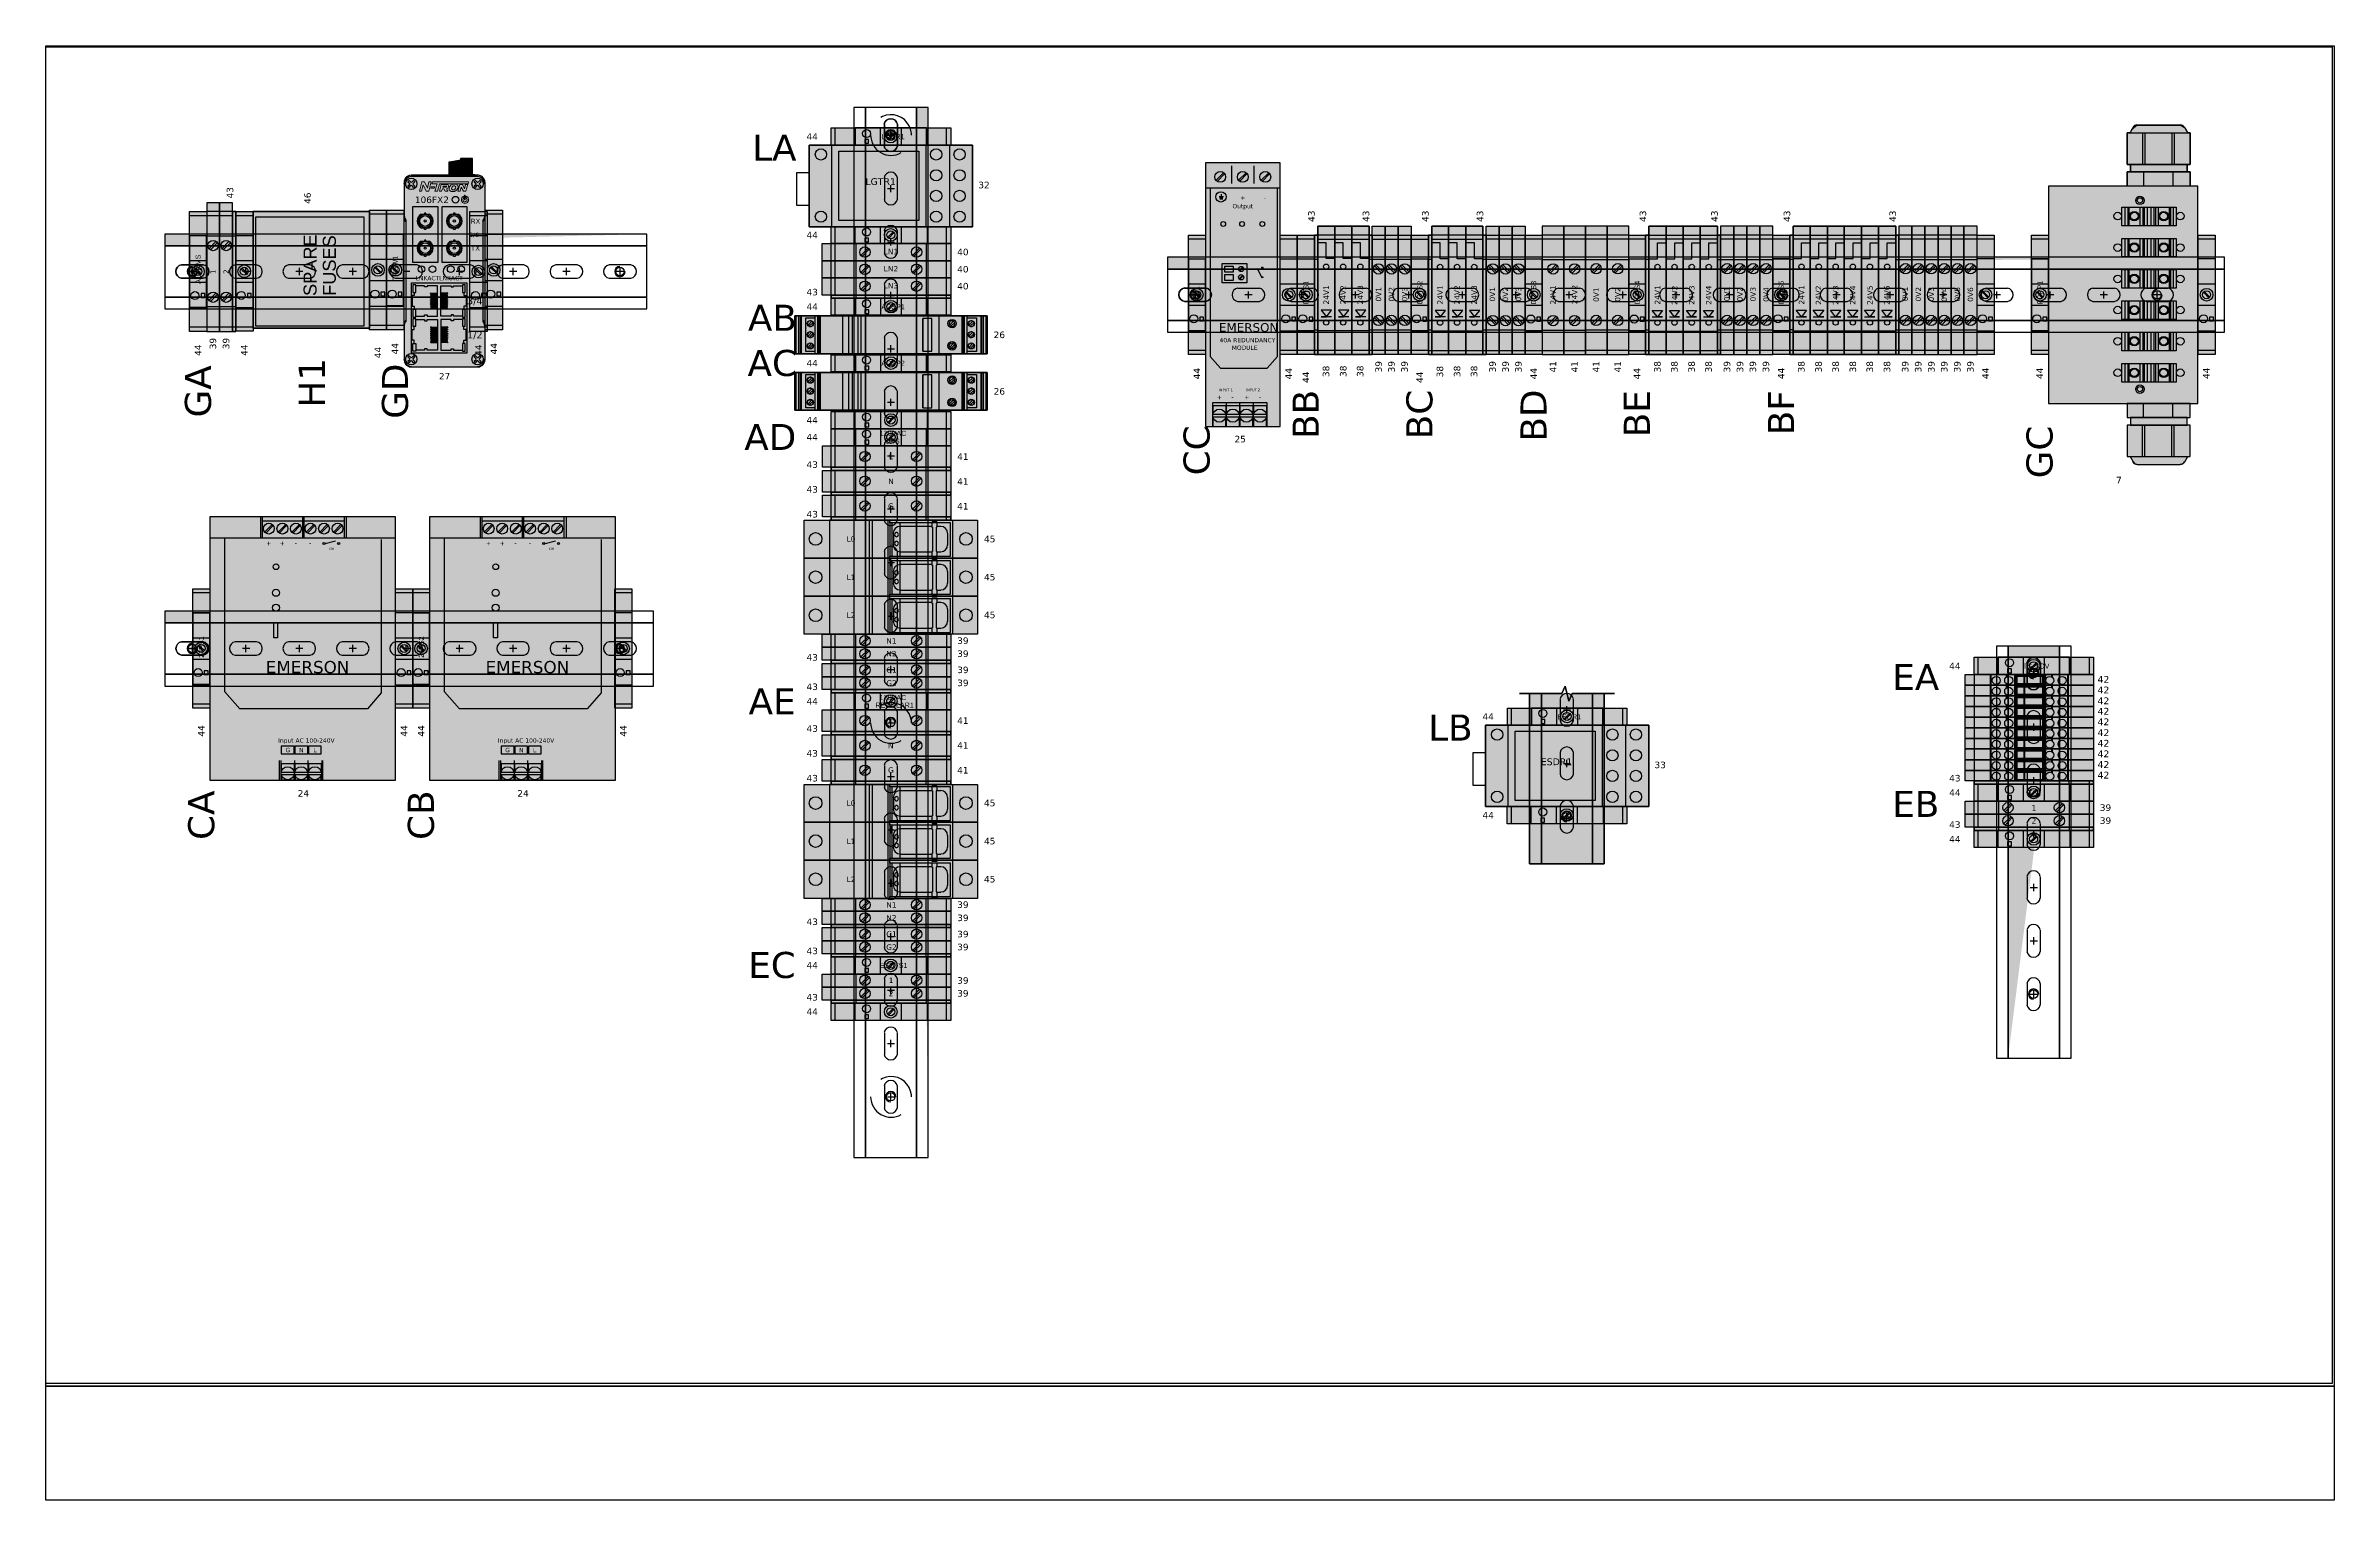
# Model space of a CAD drawing. Extents: x 11438 to 13125, y 1800 to 2873.
import ezdxf

# ---------------------------------------------------------------- set-up
doc = ezdxf.new("R2010")
doc.units = 0
doc.header["$LTSCALE"] = 10
doc.header["$MEASUREMENT"] = 0
doc.layers.add('G02-1-PRDXXXX-E-MRIO-01-P01-01$0$ANNOTATION', color=7, linetype='Continuous')
doc.layers.add('G02-1-PRDXXXX-E-MRIO-01-P01-01$0$TITLE', color=7, linetype='Continuous')
doc.layers.add('G02-1-PRDXXXX-E-MRIO-01-P01-01$0$View', color=251, linetype='Continuous', plot=False)
doc.styles.add('G02-1-PRDXXXX-E-MRIO-01-P01-01$0$PDF Swiss721BT-BoldCondensed', font='arial.ttf')
doc.styles.add('G02-1-PRDXXXX-E-MRIO-01-P01-01$0$PDF Verdana', font='verdana.ttf')

# ---------------------------------------------------------------- blocks, each defined once
blk = doc.blocks.new('G02-1-PRDXXXX-E-MRIO-01-P01-01$0$DV-54809-ZX-380-00')
at = {"layer": 'G02-1-PRDXXXX-E-MRIO-01-P01-01$0$ANNOTATION', "transparency": 33554559}
h = blk.add_hatch(color=256, dxfattribs=at)
h.paths.add_polyline_path([(1092.6, 93.8), (1088.9, 93.8), (1092.6, 93.8)], flags=0)
h.paths.add_polyline_path([(1092.6, 93.8), (1088.9, 93.8), (1092.6, 93.8)], flags=0)
h.paths.add_polyline_path([(1092.6, 93.8), (1088.9, 93.8), (1092.6, 93.8)], flags=0)
h.paths.add_polyline_path([(1092.6, 93.8), (1088.9, 93.8), (1092.6, 93.8)], flags=0)
h = blk.add_hatch(color=256, dxfattribs=at)
h.paths.add_polyline_path([(1092.6, 93.5), (1088.9, 93.5), (1092.6, 93.5)], flags=0)
h.paths.add_polyline_path([(1092.6, 93.5), (1088.9, 93.5), (1092.6, 93.5)], flags=0)
h.paths.add_polyline_path([(1092.6, 93.5), (1088.9, 93.5), (1092.6, 93.5)], flags=0)
h.paths.add_polyline_path([(1092.6, 93.5), (1088.9, 93.5), (1092.6, 93.5)], flags=0)
h.paths.add_polyline_path([(1092.6, 93.5), (1088.9, 93.5), (1092.6, 93.5)], flags=0)
h = blk.add_hatch(color=256, dxfattribs=at)
h.paths.add_polyline_path([(1104.3, 84.3), (1100.6, 84.3), (1104.3, 84.3)], flags=0)
h.paths.add_polyline_path([(1104.3, 84.3), (1100.6, 84.3), (1104.3, 84.3)], flags=0)
h.paths.add_polyline_path([(1104.3, 84.3), (1100.6, 84.3), (1104.3, 84.3)], flags=0)
h.paths.add_polyline_path([(1104.3, 84.3), (1100.6, 84.3), (1104.3, 84.3)], flags=0)
h.paths.add_polyline_path([(1104.3, 84.3), (1100.6, 84.3), (1104.3, 84.3)], flags=0)
h = blk.add_hatch(color=256, dxfattribs=at)
h.paths.add_polyline_path([(1092.4, 59.6), (1088.5, 59.6), (1092.4, 59.6)], flags=0)
h.paths.add_polyline_path([(1092.4, 59.6), (1088.5, 59.6), (1092.4, 59.6)], flags=0)
h.paths.add_polyline_path([(1092.4, 59.6), (1088.5, 59.6), (1092.4, 59.6)], flags=0)
h.paths.add_polyline_path([(1092.4, 59.6), (1088.5, 59.6), (1092.4, 59.6)], flags=0)
h = blk.add_hatch(color=256, dxfattribs=at)
h.paths.add_polyline_path([(1193.4, 63.3), (1189.5, 63.3), (1193.4, 63.3)], flags=0)
h.paths.add_polyline_path([(1193.4, 63.3), (1189.5, 63.3), (1193.4, 63.3)], flags=0)
h.paths.add_polyline_path([(1193.4, 63.3), (1189.5, 63.3), (1193.4, 63.3)], flags=0)
h = blk.add_hatch(color=256, dxfattribs=at)
h.paths.add_polyline_path([(1242.3, 64.7), (1238.7, 64.7), (1242.3, 64.7)], flags=0)
h.paths.add_polyline_path([(1242.3, 64.7), (1238.7, 64.7), (1242.3, 64.7)], flags=0)
h.paths.add_polyline_path([(1242.3, 64.7), (1238.7, 64.7), (1242.3, 64.7)], flags=0)
h = blk.add_hatch(color=256, dxfattribs=at)
h.paths.add_polyline_path([(1242.5, 64.4), (1238.7, 64.4), (1242.5, 64.4)], flags=0)
h.paths.add_polyline_path([(1242.5, 64.4), (1238.7, 64.4), (1242.5, 64.4)], flags=0)
h.paths.add_polyline_path([(1242.5, 64.4), (1238.7, 64.4), (1242.5, 64.4)], flags=0)
h.paths.add_polyline_path([(1242.5, 64.4), (1238.7, 64.4), (1242.5, 64.4)], flags=0)
at = {"layer": 'G02-1-PRDXXXX-E-MRIO-01-P01-01$0$ANNOTATION', "color": 7, "lineweight": 0, "true_color": 0xffffff}
for points in [[(623.2, 1027.2), (595.8, 1027.2), (642.2, 1027.2), (595.8, 1027.2)], [(562.9, 999.5), (562.9, 939.3)], [(579.2, 999.5), (579.2, 1012.2)], [(596.9, 999.6), (649.6, 999.6)], [(1579.5, 1008.6), (1534.9, 1008.6)], [(855.2, 986.3), (855.2, 792)], [(1579, 979.8), (1534.9, 979.8)], [(1537.3, 985.2), (1581.3, 985.2)], [(267.9, 977.1), (319.2, 977.3), (297.2, 977.3)], [(1581.3, 969.2), (1476.8, 969.2)], [(137.8, 957), (128.2, 957), (118.7, 957)], [(234.7, 866.2), (234.7, 946.3)], [(118.5, 879.9), (118.5, 932.6)], [(263.8, 881.1), (263.8, 933.6)], [(579.2, 926.8), (579.2, 939.3)], [(938, 939.7), (950.5, 939.7), (963.2, 939.7), (975.8, 939.7)], [(978.1, 939.7), (987.8, 939.7), (997.4, 939.7), (1006.9, 939.7)], [(1022, 939.7), (1034.5, 939.7), (1047.2, 939.7), (1059.8, 939.7)], [(1062.1, 939.7), (1071.8, 939.7), (1081.4, 939.7), (1090.9, 939.7)], [(1167.3, 939.7), (1151.4, 939.7), (1135.4, 939.7), (1119.5, 939.7), (1103.6, 939.7)], [(1232.7, 939.7), (1220.1, 939.7), (1207.4, 939.7), (1194.9, 939.7), (1182.2, 939.7)], [(1273.5, 939.7), (1264, 939.7), (1254.3, 939.7), (1244.7, 939.7), (1235, 939.7)], [(1364.2, 939.7), (1351.5, 939.7), (1339, 939.7), (1326.3, 939.7), (1313.8, 939.7), (1301.1, 939.7), (1288.5, 939.7)], [(1424.2, 939.7), (1414.5, 939.7), (1405, 939.7), (1395.4, 939.7), (1385.7, 939.7), (1376.1, 939.7), (1366.6, 939.7)], [(572.6, 888.9), (572.6, 901.6), (572.6, 914.1), (572.6, 926.8)], [(855.2, 862.8), (855.2, 915.3)], [(935.5, 862.8), (935.5, 915.3)], [(1019.4, 862.8), (1019.4, 915.3)], [(1103.4, 862.8), (1103.4, 915.3)], [(1179.8, 862.8), (1179.8, 915.3)], [(1286, 862.8), (1286, 915.3)], [(1476.8, 862.8), (1476.8, 915.3)], [(827.2, 889.1), (827.2, 861.5), (827.2, 907.9), (827.2, 861.5)], [(579.3, 874), (579.3, 886.5)], [(667.4, 888.9), (667.4, 886.5)], [(118.7, 862.1), (106, 862.1)], [(137.8, 862.1), (140.2, 862.1)], [(152.9, 862.3), (140.2, 862.3)], [(152.9, 864.5), (238.8, 864.5)], [(264, 863.3), (251.3, 863.3), (238.8, 863.3)], [(264.3, 867), (264.3, 841)], [(325.5, 862.1), (312.8, 862.1)], [(336.8, 863.3), (324.1, 863.3)], [(552.4, 845.5), (552.4, 873.5)], [(597.1, 874.2), (649.6, 874.2)], [(579.3, 832.3), (579.3, 844.9)], [(855.2, 845), (842.7, 845)], [(938, 845), (935.6, 845), (922.9, 845), (910.4, 845)], [(975.8, 845), (978.1, 845)], [(1022, 845), (1019.6, 845), (1006.9, 845)], [(1059.8, 845), (1062.1, 845)], [(1103.6, 845), (1090.9, 845)], [(1167.3, 845), (1179.8, 845), (1182.2, 845)], [(1232.7, 845), (1235, 845)], [(1273.5, 845), (1286.2, 845), (1288.5, 845)], [(1364.2, 845), (1366.6, 845)], [(1436.9, 845), (1424.2, 845)], [(1476.8, 845), (1464.3, 845)], [(1599.8, 845), (1587.3, 845)], [(268.2, 836), (318.5, 835.9), (268.9, 835.9), (269.8, 835.9)], [(552.4, 803.9), (552.4, 831.8)], [(597.1, 832.3), (649.6, 832.3)], [(579.3, 777.6), (579.3, 790.3), (579.3, 802.9)], [(1587.1, 809), (1476.8, 809), (1581.3, 809)], [(1537.3, 798.5), (1581.3, 798.5), (1534.9, 798.5)], [(572.7, 761.9), (572.7, 777.6)], [(597.1, 777.8), (649.6, 777.8)], [(1534.9, 792.9), (1579, 792.9)], [(572.7, 743.6), (572.7, 759.5)], [(667.4, 761.9), (667.4, 759.5)], [(1581.3, 769.7), (1537, 769.7)], [(667.4, 743.6), (667.4, 741.2)], [(572.7, 725.3), (572.7, 741.2)], [(121.1, 725.3), (121.1, 531.1)], [(283.1, 725.3), (283.1, 531.1)], [(559.3, 638.8), (559.3, 666.7), (559.3, 694.8), (559.3, 722.9)], [(667.4, 725.3), (667.4, 722.9)], [(87.7, 628.1), (87.7, 600.5), (87.7, 647.1), (87.7, 600.5)], [(120.9, 601.8), (120.9, 654.3)], [(283.1, 601.8), (283.1, 654.3)], [(572.6, 619.5), (572.6, 629.1), (572.6, 638.8)], [(1447, 630), (1485, 630)], [(572.6, 598), (572.6, 607.4), (572.6, 617.1)], [(667.4, 619.5), (667.4, 617.1)], [(1415.4, 530.6), (1415.4, 538.3), (1415.4, 546.1), (1415.4, 554.1), (1415.4, 561.9), (1415.4, 569.8), (1415.4, 577.6), (1415.4, 585.4), (1415.4, 593.4), (1415.4, 601.2), (1415.4, 609)], [(1422, 609), (1422, 621.7)], [(1439.8, 609.1), (1492.3, 609.1)], [(579.2, 582.9), (579.2, 595.6)], [(667.4, 598), (667.4, 595.6)], [(121.1, 584.1), (108.4, 584.1)], [(283.1, 584.1), (270.6, 584.1), (257.9, 584.1)], [(432.3, 584.1), (419.6, 584.1)], [(572.6, 567), (572.6, 582.9)], [(596.9, 583.1), (649.6, 583.1)], [(1077.9, 571.7), (1077.9, 584.2)], [(572.6, 548.7), (572.6, 564.6)], [(667.4, 567), (667.4, 564.6)], [(1061.6, 571.7), (1061.6, 511.6)], [(1095.7, 571.7), (1148.2, 571.7)], [(572.6, 530.4), (572.6, 546.3)], [(667.4, 548.7), (667.4, 546.3)], [(559.3, 443.8), (559.3, 472), (559.3, 500.1), (559.3, 528)], [(667.4, 530.4), (667.4, 528)], [(1422, 515.5), (1422, 528.2)], [(1510, 530.6), (1510, 528.2)], [(1077.7, 498.9), (1077.7, 511.6)], [(1415.4, 496.3), (1415.4, 506), (1415.4, 515.5)], [(1439.8, 515.7), (1492.3, 515.7)], [(1422, 481.3), (1422, 494)], [(1510, 496.3), (1510, 494)], [(572.6, 424.7), (572.6, 434.4), (572.6, 443.8)], [(572.6, 403), (572.6, 412.7), (572.6, 422.3)], [(667.4, 424.7), (667.4, 422.3)], [(572.6, 368.8), (572.6, 378.5), (572.6, 388.1)], [(579.2, 388.1), (579.2, 400.7)], [(596.9, 388.1), (649.6, 388.1)], [(667.4, 403), (667.4, 400.7)], [(579.2, 353.9), (579.2, 366.5)], [(667.4, 368.8), (667.4, 366.5)]]:
    blk.add_lwpolyline(points, dxfattribs=at)
at = {"layer": 'G02-1-PRDXXXX-E-MRIO-01-P01-01$0$ANNOTATION', "lineweight": 25}
for points in [[(623.2, 252.8), (650.8, 252.8), (650.8, 1027.2), (642.2, 1027.2), (642.2, 252.8), (642.2, 1027.2), (623.2, 1027.2), (604.4, 1027.2), (604.4, 252.8), (604.4, 1027.2), (595.8, 1027.2), (595.8, 252.8)], [(650.8, 252.8), (650.8, 1027.2), (642.2, 1027.2), (642.2, 252.8), (642.2, 1027.2), (604.4, 1027.2), (604.4, 252.8), (604.4, 1027.2), (595.8, 1027.2), (595.8, 252.8)], [(618.4, 999), (618.4, 1014.7)], [(628.1, 1014.7), (628.1, 999)], [(1542.2, 1014.2), (1538.1, 1010.8), (1537, 1008.6), (1534.9, 1008.6), (1534.9, 985.2), (1537.3, 985.2), (1537.3, 979.8), (1534.9, 979.8), (1534.9, 969.2), (1476.8, 969.2), (1476.8, 809), (1534.9, 809), (1534.9, 798.5), (1537.3, 798.5), (1537.3, 792.9), (1534.9, 792.9), (1534.9, 769.7), (1537, 769.7), (1539.2, 765.8), (1540.5, 764.4), (1542.2, 763.9), (1574, 763.9), (1575.9, 764.4), (1577.3, 765.8), (1579.5, 769.7), (1581.3, 769.7), (1581.3, 792.9), (1579, 792.9), (1579, 798.5), (1581.3, 798.5), (1581.3, 809), (1587.1, 809), (1587.1, 969.2), (1581.3, 969.2), (1581.3, 979.8), (1579, 979.8), (1579, 985.2), (1581.3, 985.2), (1581.3, 1008.6), (1579.5, 1008.6), (1577.6, 1012), (1574, 1014.2)], [(562.9, 999.5), (562.9, 939.3), (683.5, 939.3), (683.5, 999.5)], [(683.5, 999.5), (683.5, 939.3), (562.9, 939.3), (562.9, 999.5)], [(579.2, 999.5), (579.2, 1012.2), (667.4, 1012.2), (667.4, 999.5), (579.2, 999.5), (579.2, 1012.2), (667.4, 1012.2), (667.4, 999.5)], [(596.9, 999.6), (649.6, 999.6), (649.6, 1012.2), (596.9, 1012.2), (596.9, 999.6), (649.6, 999.6), (649.6, 1012.2), (596.9, 1012.2)], [(604, 1000.8), (606.8, 1000.8), (606.8, 1003.5), (604, 1003.5)], [(625.9, 1006.9), (620.6, 1006.9)], [(623.2, 1009.5), (623.2, 1004.2)], [(1581.3, 985.2), (1534.9, 985.2), (1534.9, 1008.6), (1581.3, 1008.6)], [(269.6, 977.3), (267.9, 977.1), (267.1, 976.6), (266, 976.1), (265.4, 975.3), (264.9, 974.2), (264.3, 973.2), (264.3, 972), (264.3, 947.6), (264.5, 946.3), (264.9, 945.3), (265.2, 944.6), (265.5, 944.3), (265.5, 870.4), (265, 869.7), (264.7, 868.9), (264.3, 868.1), (264.3, 867.2), (264.3, 867), (264.3, 841), (264.5, 839.4), (264.9, 838.8), (265.5, 837.7), (266.2, 837.2), (266.9, 836.7), (267.6, 836.4), (268.2, 836), (268.9, 835.9), (269.8, 835.9), (269.6, 835.9), (318.5, 835.9), (319.9, 836), (320.7, 836.4), (321.2, 836.6), (321.8, 836.9), (322.3, 837.4), (322.8, 837.9), (323.1, 838.4), (323.6, 839.3), (323.8, 839.9), (323.8, 840.5), (324, 841.3), (324, 867), (323.8, 867.9), (323.8, 868.4), (323.4, 869.1), (323.3, 869.6), (322.9, 870.1), (322.6, 870.4), (322.6, 944.3), (323.1, 944.8), (323.4, 945.4), (323.6, 946.1), (323.8, 946.8), (324, 947.3), (324, 947.6), (324, 972), (323.8, 973), (323.3, 974.4), (322.6, 975.4), (321.9, 976.3), (320.7, 976.9), (319.2, 977.3), (318.5, 977.3), (314.6, 977.8), (314.6, 989.5), (305.8, 989.5), (305.8, 988.3), (297.9, 986.9), (297.2, 986.9), (297.2, 977.3)], [(562.9, 979.3), (562.9, 954.9), (553.9, 954.9), (553.9, 979.3)], [(643.8, 995.1), (643.8, 943.8), (584.9, 943.8), (584.9, 995.1)], [(855.2, 986.3), (855.2, 792), (910.4, 792), (910.4, 986.3)], [(855.2, 986.3), (855.2, 792), (910.4, 792), (910.4, 986.3)], [(1581.3, 969.2), (1534.9, 969.2), (1534.9, 979.8), (1581.3, 979.8)], [(1579, 979.8), (1537.3, 979.8), (1537.3, 985.2), (1579, 985.2)], [(1587.1, 969.2), (1476.8, 969.2), (1476.8, 809), (1587.1, 809)], [(118.7, 862.1), (106, 862.1), (106, 950.4), (118.7, 950.4), (118.7, 862.1), (106, 862.1), (106, 950.4), (118.7, 950.4)], [(128.2, 957), (118.7, 957), (118.7, 862.1), (128.2, 862.1), (128.2, 957), (118.7, 957), (118.7, 862.1), (128.2, 862.1)], [(137.8, 957), (128.2, 957), (128.2, 862.1), (137.8, 862.1), (137.8, 957), (128.2, 957), (128.2, 862.1), (137.8, 862.1)], [(137.8, 862.1), (140.2, 862.1), (140.2, 950.4), (137.8, 950.4)], [(137.8, 862.1), (137.8, 950.4), (140.2, 950.4), (140.2, 862.1)], [(152.9, 862.3), (140.2, 862.3), (140.2, 950.4), (152.9, 950.4), (152.9, 862.3), (140.2, 862.3), (140.2, 950.4), (152.9, 950.4)], [(152.9, 864.5), (152.9, 950.4), (238.8, 950.4), (238.8, 864.5)], [(152.9, 864.5), (238.8, 864.5), (238.8, 950.4), (152.9, 950.4)], [(234.7, 866.2), (234.7, 946.3), (154.6, 946.3), (154.6, 866.2), (234.7, 866.2), (234.7, 946.3), (154.6, 946.3), (154.6, 866.2)], [(251.3, 863.3), (238.8, 863.3), (238.8, 951.4), (251.3, 951.4), (251.3, 863.3), (238.8, 863.3), (238.8, 951.4), (251.3, 951.4)], [(264, 863.3), (251.3, 863.3), (251.3, 951.4), (264, 951.4), (264, 863.3), (251.3, 863.3), (251.3, 951.4), (264, 951.4)], [(270.8, 912.8), (270.8, 954.1), (289.1, 954.1), (289.1, 912.8)], [(292.3, 912.8), (292.3, 954.1), (310.6, 954.1), (310.6, 912.8)], [(325.5, 862.1), (312.8, 862.1), (312.8, 950.4), (325.5, 950.4), (325.5, 862.1), (312.8, 862.1), (312.8, 950.4), (325.5, 950.4)], [(336.8, 863.3), (324.1, 863.3), (324.1, 951.4), (336.8, 951.4), (336.8, 863.3), (324.1, 863.3), (324.1, 951.4), (336.8, 951.4)], [(1531, 953.7), (1571, 953.7), (1571, 940), (1531, 940)], [(443.2, 906.2), (443.2, 933.8), (87.7, 933.8), (87.7, 925.1), (443.2, 925.1), (87.7, 925.1), (87.7, 906.2), (87.7, 887.4), (443.2, 887.4), (87.7, 887.4), (87.7, 878.7), (443.2, 878.7)], [(443.2, 933.8), (87.7, 933.8), (87.7, 925.1), (443.2, 925.1), (87.7, 925.1), (87.7, 887.4), (443.2, 887.4), (87.7, 887.4), (87.7, 878.7), (443.2, 878.7)], [(118.5, 879.9), (118.5, 932.6), (106, 932.6), (106, 879.9), (118.5, 879.9), (118.5, 932.6), (106, 932.6), (106, 879.9)], [(263.8, 881.1), (263.8, 933.6), (251.3, 933.6), (251.3, 881.1), (263.8, 881.1), (263.8, 933.6), (251.3, 933.6), (251.3, 881.1)], [(579.2, 926.8), (579.2, 939.3), (667.4, 939.3), (667.4, 926.8), (579.2, 926.8), (579.2, 939.3), (667.4, 939.3), (667.4, 926.8)], [(604, 928.2), (606.8, 928.2), (606.8, 930.9), (604, 930.9)], [(855.2, 845), (842.7, 845), (842.7, 933.1), (855.2, 933.1), (855.2, 845), (842.7, 845), (842.7, 933.1), (855.2, 933.1)], [(922.9, 845), (910.4, 845), (910.4, 933.1), (922.9, 933.1), (922.9, 845), (910.4, 845), (910.4, 933.1), (922.9, 933.1)], [(935.6, 845), (922.9, 845), (922.9, 933.1), (935.6, 933.1), (935.6, 845), (922.9, 845), (922.9, 933.1), (935.6, 933.1)], [(935.6, 845), (938, 845), (938, 933.1), (935.6, 933.1)], [(935.6, 845), (935.6, 933.1), (938, 933.1), (938, 845)], [(938, 939.7), (950.5, 939.7), (950.5, 845), (938, 845)], [(938, 939.7), (938, 845), (950.5, 845), (950.5, 939.7)], [(950.5, 939.7), (963.2, 939.7), (963.2, 845), (950.5, 845)], [(950.5, 939.7), (950.5, 845), (963.2, 845), (963.2, 939.7)], [(963.2, 939.7), (975.8, 939.7), (975.8, 845), (963.2, 845)], [(963.2, 939.7), (963.2, 845), (975.8, 845), (975.8, 939.7)], [(975.8, 845), (978.1, 845), (978.1, 933.1), (975.8, 933.1)], [(975.8, 845), (975.8, 933.1), (978.1, 933.1), (978.1, 845)], [(978.1, 939.7), (987.8, 939.7), (987.8, 845), (978.1, 845), (978.1, 939.7), (987.8, 939.7), (987.8, 845), (978.1, 845)], [(987.8, 939.7), (997.4, 939.7), (997.4, 845), (987.8, 845), (987.8, 939.7), (997.4, 939.7), (997.4, 845), (987.8, 845)], [(997.4, 939.7), (1006.9, 939.7), (1006.9, 845), (997.4, 845), (997.4, 939.7), (1006.9, 939.7), (1006.9, 845), (997.4, 845)], [(1019.6, 845), (1006.9, 845), (1006.9, 933.1), (1019.6, 933.1), (1019.6, 845), (1006.9, 845), (1006.9, 933.1), (1019.6, 933.1)], [(1019.6, 845), (1022, 845), (1022, 933.1), (1019.6, 933.1)], [(1019.6, 845), (1019.6, 933.1), (1022, 933.1), (1022, 845)], [(1022, 939.7), (1034.5, 939.7), (1034.5, 845), (1022, 845)], [(1022, 939.7), (1022, 845), (1034.5, 845), (1034.5, 939.7)], [(1034.5, 939.7), (1047.2, 939.7), (1047.2, 845), (1034.5, 845)], [(1034.5, 939.7), (1034.5, 845), (1047.2, 845), (1047.2, 939.7)], [(1047.2, 939.7), (1059.8, 939.7), (1059.8, 845), (1047.2, 845)], [(1047.2, 939.7), (1047.2, 845), (1059.8, 845), (1059.8, 939.7)], [(1059.8, 845), (1062.1, 845), (1062.1, 933.1), (1059.8, 933.1)], [(1059.8, 845), (1059.8, 933.1), (1062.1, 933.1), (1062.1, 845)], [(1062.1, 939.7), (1071.8, 939.7), (1071.8, 845), (1062.1, 845), (1062.1, 939.7), (1071.8, 939.7), (1071.8, 845), (1062.1, 845)], [(1071.8, 939.7), (1081.4, 939.7), (1081.4, 845), (1071.8, 845), (1071.8, 939.7), (1081.4, 939.7), (1081.4, 845), (1071.8, 845)], [(1081.4, 939.7), (1090.9, 939.7), (1090.9, 845), (1081.4, 845), (1081.4, 939.7), (1090.9, 939.7), (1090.9, 845), (1081.4, 845)], [(1103.6, 845), (1090.9, 845), (1090.9, 933.1), (1103.6, 933.1), (1103.6, 845), (1090.9, 845), (1090.9, 933.1), (1103.6, 933.1)], [(1119.5, 939.7), (1103.6, 939.7), (1103.6, 845), (1119.5, 845), (1119.5, 939.7), (1103.6, 939.7), (1103.6, 845), (1119.5, 845)], [(1135.4, 939.7), (1119.5, 939.7), (1119.5, 845), (1135.4, 845), (1135.4, 939.7), (1119.5, 939.7), (1119.5, 845), (1135.4, 845)], [(1151.4, 939.7), (1135.4, 939.7), (1135.4, 845), (1151.4, 845), (1151.4, 939.7), (1135.4, 939.7), (1135.4, 845), (1151.4, 845)], [(1167.3, 939.7), (1151.4, 939.7), (1151.4, 845), (1167.3, 845), (1167.3, 939.7), (1151.4, 939.7), (1151.4, 845), (1167.3, 845)], [(1179.8, 845), (1167.3, 845), (1167.3, 933.1), (1179.8, 933.1), (1179.8, 845), (1167.3, 845), (1167.3, 933.1), (1179.8, 933.1)], [(1179.8, 845), (1182.2, 845), (1182.2, 933.1), (1179.8, 933.1)], [(1179.8, 845), (1179.8, 933.1), (1182.2, 933.1), (1182.2, 845)], [(1194.9, 939.7), (1182.2, 939.7), (1182.2, 845), (1194.9, 845)], [(1194.9, 939.7), (1194.9, 845), (1182.2, 845), (1182.2, 939.7)], [(1207.4, 939.7), (1194.9, 939.7), (1194.9, 845), (1207.4, 845)], [(1207.4, 939.7), (1207.4, 845), (1194.9, 845), (1194.9, 939.7)], [(1220.1, 939.7), (1207.4, 939.7), (1207.4, 845), (1220.1, 845)], [(1220.1, 939.7), (1220.1, 845), (1207.4, 845), (1207.4, 939.7)], [(1232.7, 939.7), (1220.1, 939.7), (1220.1, 845), (1232.7, 845)], [(1232.7, 939.7), (1232.7, 845), (1220.1, 845), (1220.1, 939.7)], [(1232.7, 845), (1235, 845), (1235, 933.1), (1232.7, 933.1)], [(1232.7, 845), (1232.7, 933.1), (1235, 933.1), (1235, 845)], [(1244.7, 939.7), (1235, 939.7), (1235, 845), (1244.7, 845), (1244.7, 939.7), (1235, 939.7), (1235, 845), (1244.7, 845)], [(1254.3, 939.7), (1244.7, 939.7), (1244.7, 845), (1254.3, 845), (1254.3, 939.7), (1244.7, 939.7), (1244.7, 845), (1254.3, 845)], [(1264, 939.7), (1254.3, 939.7), (1254.3, 845), (1264, 845), (1264, 939.7), (1254.3, 939.7), (1254.3, 845), (1264, 845)], [(1273.5, 939.7), (1264, 939.7), (1264, 845), (1273.5, 845), (1273.5, 939.7), (1264, 939.7), (1264, 845), (1273.5, 845)], [(1286.2, 845), (1273.5, 845), (1273.5, 933.1), (1286.2, 933.1), (1286.2, 845), (1273.5, 845), (1273.5, 933.1), (1286.2, 933.1)], [(1286.2, 845), (1288.5, 845), (1288.5, 933.1), (1286.2, 933.1)], [(1286.2, 845), (1286.2, 933.1), (1288.5, 933.1), (1288.5, 845)], [(1301.1, 939.7), (1288.5, 939.7), (1288.5, 845), (1301.1, 845)], [(1301.1, 939.7), (1301.1, 845), (1288.5, 845), (1288.5, 939.7)], [(1313.8, 939.7), (1301.1, 939.7), (1301.1, 845), (1313.8, 845)], [(1313.8, 939.7), (1313.8, 845), (1301.1, 845), (1301.1, 939.7)], [(1326.3, 939.7), (1313.8, 939.7), (1313.8, 845), (1326.3, 845)], [(1326.3, 939.7), (1326.3, 845), (1313.8, 845), (1313.8, 939.7)], [(1339, 939.7), (1326.3, 939.7), (1326.3, 845), (1339, 845)], [(1339, 939.7), (1339, 845), (1326.3, 845), (1326.3, 939.7)], [(1351.5, 939.7), (1339, 939.7), (1339, 845), (1351.5, 845)], [(1351.5, 939.7), (1351.5, 845), (1339, 845), (1339, 939.7)], [(1364.2, 939.7), (1351.5, 939.7), (1351.5, 845), (1364.2, 845)], [(1364.2, 939.7), (1364.2, 845), (1351.5, 845), (1351.5, 939.7)], [(1364.2, 845), (1366.6, 845), (1366.6, 933.1), (1364.2, 933.1)], [(1364.2, 845), (1364.2, 933.1), (1366.6, 933.1), (1366.6, 845)], [(1376.1, 939.7), (1366.6, 939.7), (1366.6, 845), (1376.1, 845), (1376.1, 939.7), (1366.6, 939.7), (1366.6, 845), (1376.1, 845)], [(1385.7, 939.7), (1376.1, 939.7), (1376.1, 845), (1385.7, 845), (1385.7, 939.7), (1376.1, 939.7), (1376.1, 845), (1385.7, 845)], [(1395.4, 939.7), (1385.7, 939.7), (1385.7, 845), (1395.4, 845), (1395.4, 939.7), (1385.7, 939.7), (1385.7, 845), (1395.4, 845)], [(1405, 939.7), (1395.4, 939.7), (1395.4, 845), (1405, 845), (1405, 939.7), (1395.4, 939.7), (1395.4, 845), (1405, 845)], [(1414.5, 939.7), (1405, 939.7), (1405, 845), (1414.5, 845), (1414.5, 939.7), (1405, 939.7), (1405, 845), (1414.5, 845)], [(1424.2, 939.7), (1414.5, 939.7), (1414.5, 845), (1424.2, 845), (1424.2, 939.7), (1414.5, 939.7), (1414.5, 845), (1424.2, 845)], [(1436.9, 845), (1424.2, 845), (1424.2, 933.1), (1436.9, 933.1), (1436.9, 845), (1424.2, 845), (1424.2, 933.1), (1436.9, 933.1)], [(1476.8, 845), (1464.3, 845), (1464.3, 933.1), (1476.8, 933.1), (1476.8, 845), (1464.3, 845), (1464.3, 933.1), (1476.8, 933.1)], [(1531, 930.7), (1571, 930.7), (1571, 917), (1531, 917)], [(1599.8, 845), (1587.3, 845), (1587.3, 933.1), (1599.8, 933.1), (1599.8, 845), (1587.3, 845), (1587.3, 933.1), (1599.8, 933.1)], [(572.6, 914.1), (572.6, 926.8), (667.4, 926.8), (667.4, 914.1), (572.6, 914.1), (572.6, 926.8), (667.4, 926.8), (667.4, 914.1)], [(572.6, 901.6), (572.6, 914.1), (667.4, 914.1), (667.4, 901.6), (572.6, 901.6), (572.6, 914.1), (667.4, 914.1), (667.4, 901.6)], [(1606.7, 889.1), (1606.7, 916.7), (827.2, 916.7), (827.2, 907.9), (1606.7, 907.9), (827.2, 907.9), (827.2, 889.1), (827.2, 870.1), (1606.7, 870.1), (827.2, 870.1), (827.2, 861.5), (1606.7, 861.5)], [(1606.7, 916.7), (827.2, 916.7), (827.2, 907.9), (1606.7, 907.9), (827.2, 907.9), (827.2, 870.1), (1606.7, 870.1), (827.2, 870.1), (827.2, 861.5), (1606.7, 861.5)], [(855.2, 862.8), (855.2, 915.3), (842.7, 915.3), (842.7, 862.8), (855.2, 862.8), (855.2, 915.3), (842.7, 915.3), (842.7, 862.8)], [(867.4, 912.1), (885.7, 912.1), (885.7, 898), (867.4, 898)], [(935.5, 862.8), (935.5, 915.3), (922.9, 915.3), (922.9, 862.8), (935.5, 862.8), (935.5, 915.3), (922.9, 915.3), (922.9, 862.8)], [(1019.4, 862.8), (1019.4, 915.3), (1006.9, 915.3), (1006.9, 862.8), (1019.4, 862.8), (1019.4, 915.3), (1006.9, 915.3), (1006.9, 862.8)], [(1103.4, 862.8), (1103.4, 915.3), (1090.9, 915.3), (1090.9, 862.8), (1103.4, 862.8), (1103.4, 915.3), (1090.9, 915.3), (1090.9, 862.8)], [(1179.8, 862.8), (1179.8, 915.3), (1167.3, 915.3), (1167.3, 862.8), (1179.8, 862.8), (1179.8, 915.3), (1167.3, 915.3), (1167.3, 862.8)], [(1286, 862.8), (1286, 915.3), (1273.5, 915.3), (1273.5, 862.8), (1286, 862.8), (1286, 915.3), (1273.5, 915.3), (1273.5, 862.8)], [(1476.8, 862.8), (1476.8, 915.3), (1464.3, 915.3), (1464.3, 862.8), (1476.8, 862.8), (1476.8, 915.3), (1464.3, 915.3), (1464.3, 862.8)], [(100.3, 911.1), (116.2, 911.1)], [(116.2, 901.4), (100.3, 901.4)], [(105.5, 906.2), (110.8, 906.2)], [(108.2, 908.9), (108.2, 903.6)], [(310.6, 846), (269.6, 846), (269.6, 897.9), (310.6, 897.9)], [(273, 896.5), (270.8, 896.5), (270.8, 890.7), (273, 890.7)], [(309.4, 896.5), (307.2, 896.5), (307.2, 890.7), (309.4, 890.7)], [(572.6, 888.9), (572.6, 901.6), (667.4, 901.6), (667.4, 888.9), (572.6, 888.9), (572.6, 901.6), (667.4, 901.6), (667.4, 888.9)], [(869.4, 910.2), (875.7, 910.2), (875.7, 905.8), (869.4, 905.8)], [(869.4, 904.1), (875.7, 904.1), (875.7, 899.7), (869.4, 899.7)], [(1531, 907.7), (1571, 907.7), (1571, 894), (1531, 894)], [(117.4, 887), (117.4, 889.9), (114.5, 889.9), (114.5, 887)], [(151.6, 887), (151.6, 889.9), (148.7, 889.9), (148.7, 887)], [(250.1, 888.2), (250.1, 890.9), (247.2, 890.9), (247.2, 888.2)], [(262.7, 888.2), (262.7, 890.9), (259.9, 890.9), (259.9, 888.2)], [(270.8, 872.5), (273, 872.5), (273, 878.2), (270.8, 878.2)], [(307.2, 872.5), (309.4, 872.5), (309.4, 878.2), (307.2, 878.2)], [(324.1, 887), (324.1, 889.9), (321.4, 889.9), (321.4, 887)], [(335.5, 888.2), (335.5, 890.9), (332.6, 890.9), (332.6, 888.2)], [(667.4, 888.9), (667.4, 886.5), (579.3, 886.5), (579.3, 888.9)], [(667.4, 888.9), (579.3, 888.9), (579.3, 886.5), (667.4, 886.5)], [(579.3, 874), (579.3, 886.5), (667.4, 886.5), (667.4, 874), (579.3, 874), (579.3, 886.5), (667.4, 886.5), (667.4, 874)], [(597.1, 874.2), (649.6, 874.2), (649.6, 886.5), (597.1, 886.5), (597.1, 874.2), (649.6, 874.2), (649.6, 886.5), (597.1, 886.5)], [(604, 875.3), (606.9, 875.3), (606.9, 878), (604, 878)], [(855.5, 884.1), (839.8, 884.1)], [(844.9, 889.1), (850.3, 889.1)], [(847.6, 891.6), (847.6, 886.3)], [(1531, 884.5), (1571, 884.5), (1571, 870.8), (1531, 870.8)], [(273, 871.4), (270.8, 871.4), (270.8, 865.9), (273, 865.9)], [(309.4, 871.4), (307.2, 871.4), (307.2, 865.9), (309.4, 865.9)], [(552.4, 845.5), (694.1, 845.5), (694.1, 873.5), (552.4, 873.5), (552.4, 845.5), (552.4, 873.5), (694.1, 873.5), (694.1, 845.5)], [(853.8, 869.9), (853.8, 872.6), (851.1, 872.6), (851.1, 869.9)], [(921.7, 869.9), (921.7, 872.6), (918.9, 872.6), (918.9, 869.9)], [(934.3, 869.7), (934.3, 872.6), (931.6, 872.6), (931.6, 869.7)], [(1018.3, 869.7), (1018.3, 872.6), (1015.4, 872.6), (1015.4, 869.7)], [(1102.3, 869.7), (1102.3, 872.6), (1099.5, 872.6), (1099.5, 869.7)], [(1178.6, 869.7), (1178.6, 872.6), (1175.8, 872.6), (1175.8, 869.7)], [(1284.8, 869.9), (1284.8, 872.6), (1281.9, 872.6), (1281.9, 869.9)], [(1435.5, 869.9), (1435.5, 872.6), (1432.6, 872.6), (1432.6, 869.9)], [(1475.7, 869.9), (1475.7, 872.6), (1472.8, 872.6), (1472.8, 869.9)], [(1531, 861.5), (1571, 861.5), (1571, 847.7), (1531, 847.7)], [(1598.6, 869.9), (1598.6, 872.6), (1595.7, 872.6), (1595.7, 869.9)], [(273, 847.6), (270.8, 847.6), (270.8, 853.2), (273, 853.2)], [(307.2, 847.6), (309.4, 847.6), (309.4, 853.2), (307.2, 853.2)], [(579.3, 832.3), (579.3, 844.9), (667.4, 844.9), (667.4, 832.3), (579.3, 832.3), (579.3, 844.9), (667.4, 844.9), (667.4, 832.3)], [(597.1, 832.3), (649.6, 832.3), (649.6, 844.9), (597.1, 844.9), (597.1, 832.3), (649.6, 832.3), (649.6, 844.9), (597.1, 844.9)], [(552.4, 803.9), (694.1, 803.9), (694.1, 831.8), (552.4, 831.8), (552.4, 803.9), (552.4, 831.8), (694.1, 831.8), (694.1, 803.9)], [(604, 833.7), (606.9, 833.7), (606.9, 836.4), (604, 836.4)], [(1531, 838.4), (1571, 838.4), (1571, 824.7), (1531, 824.7)], [(579.3, 790.3), (579.3, 802.9), (667.4, 802.9), (667.4, 790.3), (579.3, 790.3), (579.3, 802.9), (667.4, 802.9), (667.4, 790.3)], [(604, 791.7), (606.9, 791.7), (606.9, 794.4), (604, 794.4)], [(1581.3, 809), (1534.9, 809), (1534.9, 798.5), (1581.3, 798.5)], [(1579, 798.5), (1537.3, 798.5), (1537.3, 792.9), (1579, 792.9)], [(572.7, 761.9), (572.7, 777.6), (667.4, 777.6), (667.4, 761.9), (572.7, 761.9), (572.7, 777.6), (667.4, 777.6), (667.4, 761.9)], [(579.3, 777.6), (579.3, 790.3), (667.4, 790.3), (667.4, 777.6), (579.3, 777.6), (579.3, 790.3), (667.4, 790.3), (667.4, 777.6)], [(597.1, 777.8), (649.6, 777.8), (649.6, 790.3), (597.1, 790.3), (597.1, 777.8), (649.6, 777.8), (649.6, 790.3), (597.1, 790.3)], [(604, 779), (606.9, 779), (606.9, 781.9), (604, 781.9)], [(1581.3, 792.9), (1534.9, 792.9), (1534.9, 769.7), (1581.3, 769.7)], [(572.7, 743.6), (572.7, 759.5), (667.4, 759.5), (667.4, 743.6), (572.7, 743.6), (572.7, 759.5), (667.4, 759.5), (667.4, 743.6)], [(667.4, 761.9), (667.4, 759.5), (579.3, 759.5), (579.3, 761.9)], [(667.4, 761.9), (579.3, 761.9), (579.3, 759.5), (667.4, 759.5)], [(667.4, 743.6), (667.4, 741.2), (579.3, 741.2), (579.3, 743.6)], [(667.4, 743.6), (579.3, 743.6), (579.3, 741.2), (667.4, 741.2)], [(572.7, 725.3), (572.7, 741.2), (667.4, 741.2), (667.4, 725.3), (572.7, 725.3), (572.7, 741.2), (667.4, 741.2), (667.4, 725.3)], [(121.1, 725.3), (121.1, 531.1), (257.9, 531.1), (257.9, 725.3), (121.1, 725.3), (121.1, 531.1), (257.9, 531.1), (257.9, 725.3)], [(283.1, 725.3), (283.1, 531.1), (420.1, 531.1), (420.1, 725.3), (283.1, 725.3), (283.1, 531.1), (420.1, 531.1), (420.1, 725.3)], [(559.3, 694.8), (559.3, 722.9), (687, 722.9), (687, 694.8), (559.3, 694.8), (559.3, 722.9), (687, 722.9), (687, 694.8)], [(667.2, 720.9), (622.5, 720.9), (622.5, 722.9), (578, 722.9), (578, 694.8), (622.5, 694.8), (622.5, 696.3), (667.2, 696.3)], [(667.4, 725.3), (667.4, 722.9), (579.3, 722.9), (579.3, 725.3)], [(667.4, 725.3), (579.3, 725.3), (579.3, 722.9), (667.4, 722.9)], [(559.3, 666.7), (559.3, 694.8), (687, 694.8), (687, 666.7), (559.3, 666.7), (559.3, 694.8), (687, 694.8), (687, 666.7)], [(667.2, 692.8), (622.5, 692.8), (622.5, 694.8), (578, 694.8), (578, 666.7), (622.5, 666.7), (622.5, 668.2), (667.2, 668.2)], [(657.4, 694.8), (657.1, 695.7), (653.7, 695.7), (653.3, 694.8), (653.7, 694), (657.1, 694)], [(121.1, 584.1), (108.4, 584.1), (108.4, 672.1), (121.1, 672.1), (121.1, 584.1), (108.4, 584.1), (108.4, 672.1), (121.1, 672.1)], [(270.6, 584.1), (257.9, 584.1), (257.9, 672.1), (270.6, 672.1), (270.6, 584.1), (257.9, 584.1), (257.9, 672.1), (270.6, 672.1)], [(283.1, 584.1), (270.6, 584.1), (270.6, 672.1), (283.1, 672.1), (283.1, 584.1), (270.6, 584.1), (270.6, 672.1), (283.1, 672.1)], [(432.3, 584.1), (419.6, 584.1), (419.6, 672.1), (432.3, 672.1), (432.3, 584.1), (419.6, 584.1), (419.6, 672.1), (432.3, 672.1)], [(559.3, 638.8), (559.3, 666.7), (687, 666.7), (687, 638.8), (559.3, 638.8), (559.3, 666.7), (687, 666.7), (687, 638.8)], [(667.2, 664.8), (622.5, 664.8), (622.5, 666.7), (578, 666.7), (578, 638.8), (622.5, 638.6), (622.5, 640.1), (667.2, 640.1)], [(657.4, 666.7), (657.1, 666), (653.7, 666), (653.3, 666.7), (653.7, 667.6), (657.1, 667.6)], [(448.1, 628.1), (448.1, 655.7), (87.7, 655.7), (87.7, 647.1), (448.1, 647.1), (87.7, 647.1), (87.7, 628.1), (87.7, 609.3), (448.1, 609.3), (87.7, 609.3), (87.7, 600.5), (448.1, 600.5)], [(448.1, 655.7), (87.7, 655.7), (87.7, 647.1), (448.1, 647.1), (87.7, 647.1), (87.7, 609.3), (448.1, 609.3), (87.7, 609.3), (87.7, 600.5), (448.1, 600.5)], [(120.9, 601.8), (120.9, 654.3), (108.4, 654.3), (108.4, 601.8), (120.9, 601.8), (120.9, 654.3), (108.4, 654.3), (108.4, 601.8)], [(168.2, 647.1), (171, 647.1), (171, 636.1), (168.2, 636.1)], [(283.1, 601.8), (283.1, 654.3), (270.6, 654.3), (270.6, 601.8), (283.1, 601.8), (283.1, 654.3), (270.6, 654.3), (270.6, 601.8)], [(330.2, 647.1), (333.1, 647.1), (333.1, 636.1), (330.2, 636.1)], [(100.3, 633), (116.2, 633)], [(105.5, 628.1), (110.8, 628.1)], [(108.2, 630.8), (108.2, 625.4)], [(572.6, 629.1), (572.6, 638.8), (667.4, 638.8), (667.4, 629.1), (572.6, 629.1), (572.6, 638.8), (667.4, 638.8), (667.4, 629.1)], [(572.6, 619.5), (572.6, 629.1), (667.4, 629.1), (667.4, 619.5), (572.6, 619.5), (572.6, 629.1), (667.4, 629.1), (667.4, 619.5)], [(1466, 326), (1493.6, 326), (1493.6, 630), (1485, 630), (1485, 326), (1485, 630), (1466, 630), (1447, 630), (1447, 326), (1447, 630), (1438.4, 630), (1438.4, 326)], [(1493.6, 326), (1493.6, 630), (1485, 630), (1485, 326), (1485, 630), (1447, 630), (1447, 326), (1447, 630), (1438.4, 630), (1438.4, 326)], [(116.2, 623.2), (100.3, 623.2)], [(119.7, 609), (119.7, 611.7), (116.8, 611.7), (116.8, 609)], [(269.3, 609), (269.3, 611.7), (266.5, 611.7), (266.5, 609)], [(282, 609), (282, 611.7), (279.1, 611.7), (279.1, 609)], [(431, 609), (431, 611.7), (428.1, 611.7), (428.1, 609)], [(572.6, 607.4), (572.6, 617.1), (667.4, 617.1), (667.4, 607.4), (572.6, 607.4), (572.6, 617.1), (667.4, 617.1), (667.4, 607.4)], [(667.4, 619.5), (667.4, 617.1), (579.2, 617.1), (579.2, 619.5)], [(667.4, 619.5), (579.2, 619.5), (579.2, 617.1), (667.4, 617.1)], [(1415.4, 601.2), (1415.4, 609), (1510, 609), (1510, 601.2), (1415.4, 601.2), (1415.4, 609), (1510, 609), (1510, 601.2)], [(1422, 609), (1422, 621.7), (1510, 621.7), (1510, 609), (1422, 609), (1422, 621.7), (1510, 621.7), (1510, 609)], [(1439.8, 609.1), (1492.3, 609.1), (1492.3, 621.7), (1439.8, 621.7), (1439.8, 609.1), (1492.3, 609.1), (1492.3, 621.7), (1439.8, 621.7)], [(1446.7, 610.3), (1449.6, 610.3), (1449.6, 613.2), (1446.7, 613.2)], [(1461.1, 601.7), (1461.1, 617.6)], [(1468.7, 609.6), (1463.3, 609.6)], [(1466, 612.3), (1466, 606.9)], [(1470.9, 617.6), (1470.9, 601.7)], [(572.6, 598), (572.6, 607.4), (667.4, 607.4), (667.4, 598), (572.6, 598), (572.6, 607.4), (667.4, 607.4), (667.4, 598)], [(667.4, 598), (667.4, 595.6), (579.2, 595.6), (579.2, 598)], [(667.4, 598), (579.2, 598), (579.2, 595.6), (667.4, 595.6)], [(579.2, 582.9), (579.2, 595.6), (667.4, 595.6), (667.4, 582.9), (579.2, 582.9), (579.2, 595.6), (667.4, 595.6), (667.4, 582.9)], [(596.9, 583.1), (649.6, 583.1), (649.6, 595.6), (596.9, 595.6), (596.9, 583.1), (649.6, 583.1), (649.6, 595.6), (596.9, 595.6)], [(1149.3, 469.4), (1094.1, 469.4), (1094.1, 594.9), (1094.1, 469.4), (1121.7, 469.4), (1149.3, 469.4), (1149.3, 594.9)], [(1415.4, 593.4), (1415.4, 601.2), (1510, 601.2), (1510, 593.4), (1415.4, 593.4), (1415.4, 601.2), (1510, 601.2), (1510, 593.4)], [(1415.4, 585.4), (1415.4, 593.4), (1510, 593.4), (1510, 585.4), (1415.4, 585.4), (1415.4, 593.4), (1510, 593.4), (1510, 585.4)], [(572.6, 567), (572.6, 582.9), (667.4, 582.9), (667.4, 567), (572.6, 567), (572.6, 582.9), (667.4, 582.9), (667.4, 567)], [(604, 584.2), (606.8, 584.2), (606.8, 587.1), (604, 587.1)], [(1077.9, 571.7), (1077.9, 584.2), (1165.9, 584.2), (1165.9, 571.7), (1077.9, 571.7), (1077.9, 584.2), (1165.9, 584.2), (1165.9, 571.7)], [(1095.7, 571.7), (1148.2, 571.7), (1148.2, 584.2), (1095.7, 584.2), (1095.7, 571.7), (1148.2, 571.7), (1148.2, 584.2), (1095.7, 584.2)], [(1102.8, 572.9), (1105.5, 572.9), (1105.5, 575.8), (1102.8, 575.8)], [(1415.4, 577.6), (1415.4, 585.4), (1510, 585.4), (1510, 577.6), (1415.4, 577.6), (1415.4, 585.4), (1510, 585.4), (1510, 577.6)], [(1415.4, 569.8), (1415.4, 577.6), (1510, 577.6), (1510, 569.8), (1415.4, 569.8), (1415.4, 577.6), (1510, 577.6), (1510, 569.8)], [(572.6, 548.7), (572.6, 564.6), (667.4, 564.6), (667.4, 548.7), (572.6, 548.7), (572.6, 564.6), (667.4, 564.6), (667.4, 548.7)], [(667.4, 567), (667.4, 564.6), (579.2, 564.6), (579.2, 567)], [(667.4, 567), (579.2, 567), (579.2, 564.6), (667.4, 564.6)], [(1061.6, 571.7), (1061.6, 511.6), (1182.2, 511.6), (1182.2, 571.7)], [(1182.2, 571.7), (1182.2, 511.6), (1061.6, 511.6), (1061.6, 571.7)], [(1142.6, 567.1), (1142.6, 516), (1083.6, 516), (1083.6, 567.1)], [(1415.4, 561.9), (1415.4, 569.8), (1510, 569.8), (1510, 561.9), (1415.4, 561.9), (1415.4, 569.8), (1510, 569.8), (1510, 561.9)], [(1415.4, 554.1), (1415.4, 561.9), (1510, 561.9), (1510, 554.1), (1415.4, 554.1), (1415.4, 561.9), (1510, 561.9), (1510, 554.1)], [(183.2, 550.5), (183.2, 556.1), (173.7, 556.1), (173.7, 550.5)], [(193.2, 550.5), (193.2, 556.1), (183.7, 556.1), (183.7, 550.5)], [(203.2, 550.5), (203.2, 556.1), (193.7, 556.1), (193.7, 550.5)], [(345.3, 550.5), (345.3, 556.1), (335.8, 556.1), (335.8, 550.5)], [(355.3, 550.5), (355.3, 556.1), (345.8, 556.1), (345.8, 550.5)], [(365.4, 550.5), (365.4, 556.1), (356, 556.1), (356, 550.5)], [(572.6, 530.4), (572.6, 546.3), (667.4, 546.3), (667.4, 530.4), (572.6, 530.4), (572.6, 546.3), (667.4, 546.3), (667.4, 530.4)], [(667.4, 548.7), (667.4, 546.3), (579.2, 546.3), (579.2, 548.7)], [(667.4, 548.7), (579.2, 548.7), (579.2, 546.3), (667.4, 546.3)], [(1061.6, 551.6), (1061.6, 527.2), (1052.6, 527.2), (1052.6, 551.6)], [(1415.4, 546.1), (1415.4, 554.1), (1510, 554.1), (1510, 546.1), (1415.4, 546.1), (1415.4, 554.1), (1510, 554.1), (1510, 546.1)], [(1415.4, 538.3), (1415.4, 546.1), (1510, 546.1), (1510, 538.3), (1415.4, 538.3), (1415.4, 546.1), (1510, 546.1), (1510, 538.3)], [(559.3, 500.1), (559.3, 528), (687, 528), (687, 500.1), (559.3, 500.1), (559.3, 528), (687, 528), (687, 500.1)], [(667.2, 526.2), (622.5, 526.2), (622.5, 528), (578, 528), (578, 500.1), (622.5, 500.1), (622.5, 501.4), (667.2, 501.4)], [(667.4, 530.4), (667.4, 528), (579.2, 528), (579.2, 530.4)], [(667.4, 530.4), (579.2, 530.4), (579.2, 528), (667.4, 528)], [(1415.4, 530.6), (1415.4, 538.3), (1510, 538.3), (1510, 530.6), (1415.4, 530.6), (1415.4, 538.3), (1510, 538.3), (1510, 530.6)], [(1510, 530.6), (1510, 528.2), (1422, 528.2), (1422, 530.6)], [(1510, 530.6), (1422, 530.6), (1422, 528.2), (1510, 528.2)], [(1422, 515.5), (1422, 528.2), (1510, 528.2), (1510, 515.5), (1422, 515.5), (1422, 528.2), (1510, 528.2), (1510, 515.5)], [(1439.8, 515.7), (1492.3, 515.7), (1492.3, 528.2), (1439.8, 528.2), (1439.8, 515.7), (1492.3, 515.7), (1492.3, 528.2), (1439.8, 528.2)], [(1077.7, 498.9), (1077.7, 511.6), (1165.9, 511.6), (1165.9, 498.9), (1077.7, 498.9), (1077.7, 511.6), (1165.9, 511.6), (1165.9, 498.9)], [(1415.4, 506), (1415.4, 515.5), (1510, 515.5), (1510, 506), (1415.4, 506), (1415.4, 515.5), (1510, 515.5), (1510, 506)], [(1446.7, 516.8), (1449.6, 516.8), (1449.6, 519.7), (1446.7, 519.7)], [(559.3, 472), (559.3, 500.1), (687, 500.1), (687, 472), (559.3, 472), (559.3, 500.1), (687, 500.1), (687, 472)], [(667.2, 498), (622.5, 498), (622.5, 500.1), (578, 500.1), (578, 472), (622.5, 472), (622.5, 473.5), (667.2, 473.5)], [(657.4, 500.1), (657.1, 500.7), (653.7, 500.7), (653.3, 500.1), (653.7, 499.2), (657.1, 499.2)], [(1102.6, 500.2), (1105.3, 500.2), (1105.3, 503.1), (1102.6, 503.1)], [(1415.4, 496.3), (1415.4, 506), (1510, 506), (1510, 496.3), (1415.4, 496.3), (1415.4, 506), (1510, 506), (1510, 496.3)], [(1510, 496.3), (1510, 494), (1422, 494), (1422, 496.3)], [(1510, 496.3), (1422, 496.3), (1422, 494), (1510, 494)], [(1422, 481.3), (1422, 494), (1510, 494), (1510, 481.3), (1422, 481.3), (1422, 494), (1510, 494), (1510, 481.3)], [(657.4, 472), (657.1, 471.1), (653.7, 471.1), (653.3, 472), (653.7, 472.8), (657.1, 472.8)], [(1446.7, 482.6), (1449.6, 482.6), (1449.6, 485.5), (1446.7, 485.5)], [(559.3, 443.8), (559.3, 472), (687, 472), (687, 443.8), (559.3, 443.8), (559.3, 472), (687, 472), (687, 443.8)], [(667.2, 469.9), (622.5, 469.9), (622.5, 472), (578, 472), (578, 443.8), (622.5, 443.8), (622.5, 445.4), (667.2, 445.4)], [(572.6, 434.4), (572.6, 443.8), (667.4, 443.8), (667.4, 434.4), (572.6, 434.4), (572.6, 443.8), (667.4, 443.8), (667.4, 434.4)], [(572.6, 424.7), (572.6, 434.4), (667.4, 434.4), (667.4, 424.7), (572.6, 424.7), (572.6, 434.4), (667.4, 434.4), (667.4, 424.7)], [(572.6, 412.7), (572.6, 422.3), (667.4, 422.3), (667.4, 412.7), (572.6, 412.7), (572.6, 422.3), (667.4, 422.3), (667.4, 412.7)], [(667.4, 424.7), (667.4, 422.3), (579.2, 422.3), (579.2, 424.7)], [(667.4, 424.7), (579.2, 424.7), (579.2, 422.3), (667.4, 422.3)], [(572.6, 403), (572.6, 412.7), (667.4, 412.7), (667.4, 403), (572.6, 403), (572.6, 412.7), (667.4, 412.7), (667.4, 403)], [(572.6, 378.5), (572.6, 388.1), (667.4, 388.1), (667.4, 378.5), (572.6, 378.5), (572.6, 388.1), (667.4, 388.1), (667.4, 378.5)], [(667.4, 403), (667.4, 400.7), (579.2, 400.7), (579.2, 403)], [(667.4, 403), (579.2, 403), (579.2, 400.7), (667.4, 400.7)], [(579.2, 388.1), (579.2, 400.7), (667.4, 400.7), (667.4, 388.1), (579.2, 388.1), (579.2, 400.7), (667.4, 400.7), (667.4, 388.1)], [(596.9, 388.1), (649.6, 388.1), (649.6, 400.7), (596.9, 400.7), (596.9, 388.1), (649.6, 388.1), (649.6, 400.7), (596.9, 400.7)], [(604, 389.5), (606.8, 389.5), (606.8, 392.2), (604, 392.2)], [(572.6, 368.8), (572.6, 378.5), (667.4, 378.5), (667.4, 368.8), (572.6, 368.8), (572.6, 378.5), (667.4, 378.5), (667.4, 368.8)], [(667.4, 368.8), (667.4, 366.5), (579.2, 366.5), (579.2, 368.8)], [(667.4, 368.8), (579.2, 368.8), (579.2, 366.5), (667.4, 366.5)], [(579.2, 353.9), (579.2, 366.5), (667.4, 366.5), (667.4, 353.9), (579.2, 353.9), (579.2, 366.5), (667.4, 366.5), (667.4, 353.9)], [(604, 355.3), (606.8, 355.3), (606.8, 358), (604, 358)]]:
    blk.add_lwpolyline(points, close=True, dxfattribs=at)
for points in [[(638.3, 1006.9), (638.3, 1008.3), (637.7, 1011.2), (636.6, 1013.7), (635, 1016.1), (633.2, 1018.3), (630.8, 1019.8), (628.1, 1021), (625.4, 1021.7), (622.5, 1021.8), (619.8, 1021.5), (617.1, 1020.5), (615.7, 1019.8)], [(1542.2, 1014.2), (1574, 1014.2)], [(579.5, 999.5), (579.5, 939.3)], [(582.2, 999.5), (582.2, 1012.2)], [(596.6, 1012.2), (596.6, 999.5)], [(615.4, 1012.2), (615.4, 999.5)], [(620.6, 1006.9), (625.9, 1006.9)], [(625, 1008.3), (620.8, 1004)], [(621.5, 1003.4), (625.7, 1007.6)], [(623.2, 1004.2), (623.2, 1009.5)], [(631.1, 999.5), (631.1, 1012.2)], [(649.1, 999.5), (649.1, 939.3)], [(649.9, 1012.2), (649.9, 999.5)], [(664.3, 999.5), (664.3, 1012.2)], [(666.4, 999.5), (666.4, 939.3)], [(1537, 1008.6), (1539.2, 1012.5)], [(1546.1, 1008.6), (1546.1, 985.2)], [(1547.8, 1008.6), (1547.8, 985.2)], [(1567.8, 1008.6), (1567.8, 985.2)], [(1569.5, 1008.6), (1569.5, 985.2)], [(1577.3, 1012.5), (1579.5, 1008.6)], [(314.6, 976.3), (314.6, 989.5), (305.8, 989.5), (305.8, 988.3), (298.4, 986.9), (297.2, 986.9), (297.2, 976.3)], [(309.7, 976.3), (309.4, 985.9), (301.1, 985.9), (300.9, 976.3)], [(868.6, 979), (863, 973.6)], [(874.3, 984.1), (874.3, 971.2)], [(885.2, 979), (879.6, 973.6)], [(890.9, 984.1), (890.9, 971.2)], [(901.8, 979), (896.2, 973.6)], [(1547, 979.8), (1547, 969.2)], [(1568.6, 979.8), (1568.6, 969.2)], [(264.3, 970.8), (264.3, 946.5)], [(269.3, 972.2), (268.1, 973.4), (267.1, 972.5), (268.4, 971.2)], [(268.4, 970.5), (267.1, 969.3), (268.1, 968.3), (269.3, 969.7)], [(318.5, 976.3), (269.6, 976.3)], [(270.9, 971.2), (272.1, 972.5), (271.3, 973.4), (269.9, 972.2)], [(270.9, 970.5), (272.1, 969.3), (271.3, 968.3), (269.9, 969.7)], [(318.2, 972.2), (317, 973.4), (316, 972.5), (317.4, 971.2)], [(317.4, 970.5), (316, 969.3), (317, 968.3), (318.2, 969.7)], [(319.9, 971.2), (321.1, 972.5), (320.2, 973.4), (318.9, 972.2)], [(319.9, 970.5), (321.1, 969.3), (320.2, 968.3), (318.9, 969.7)], [(324, 946.5), (324, 970.8)], [(618.4, 975.3), (618.4, 959.5)], [(620.6, 967.5), (625.9, 967.5)], [(623.2, 964.8), (623.2, 970)], [(628.1, 959.5), (628.1, 975.3)], [(910.4, 967.6), (855.2, 967.6)], [(858.6, 967.6), (858.6, 843.5), (866.2, 834.9), (900.6, 834.9), (908.2, 843.5), (908.2, 967.6)], [(863.8, 972.7), (869.2, 978.3)], [(866.7, 963.2), (866.7, 961.4)], [(880.4, 972.7), (885.8, 978.3)], [(897, 972.7), (902.4, 978.3)], [(137.8, 947.3), (128.2, 947.3), (118.7, 947.3), (106, 947.3)], [(137.8, 950.4), (128.2, 950.4), (118.7, 950.4)], [(152.9, 947.3), (140.2, 947.3)], [(264, 948.5), (251.3, 948.5), (238.8, 948.5)], [(282.8, 948.3), (280.4, 948.3), (280.4, 949.3), (279.2, 949.3), (279.2, 948.3), (276.9, 948.3)], [(304.3, 948.3), (301.9, 948.3), (301.9, 949.3), (300.8, 949.3), (300.8, 948.3), (298.4, 948.3)], [(325.5, 947.3), (312.8, 947.3)], [(336.8, 948.5), (324.1, 948.5)], [(868.4, 961.4), (865.2, 961.4)], [(868.1, 960.5), (865.5, 960.5)], [(867.9, 959.7), (865.7, 959.7)], [(1533.2, 953.7), (1533.2, 940)], [(1535.3, 953.7), (1535.3, 940)], [(1536.1, 953.7), (1536.1, 940)], [(1544.1, 953.7), (1544.1, 940)], [(1546.3, 953.7), (1546.3, 940)], [(1547.3, 953.7), (1547.3, 940)], [(1549.7, 953.7), (1549.7, 940)], [(1552.4, 953.7), (1552.4, 940)], [(1554.6, 953.7), (1554.6, 940)], [(1555.8, 953.7), (1555.8, 940)], [(1557.8, 953.7), (1557.8, 940)], [(1565.9, 953.7), (1565.9, 940)], [(1566.8, 953.7), (1566.8, 940)], [(1568.8, 953.7), (1568.8, 940)], [(106, 932.9), (118.7, 932.9)], [(140.2, 932.2), (137.8, 932.2), (128.2, 932.2), (118.7, 932.2)], [(120.4, 923.1), (125.5, 928.3)], [(130.1, 923.1), (135.1, 928.3)], [(140.2, 932.9), (152.9, 932.9)], [(238.8, 933.9), (251.3, 933.9), (264, 933.9)], [(265.5, 943.1), (265.5, 869.2)], [(275.9, 943.9), (275, 943.9)], [(275.9, 942.7), (275, 942.7)], [(279.2, 938.3), (276.9, 938.3)], [(282.8, 928.3), (280.4, 928.3), (280.4, 929.4), (279.2, 929.4), (279.2, 928.3), (276.9, 928.3)], [(280.4, 938.5), (280.4, 937.3), (279.2, 937.3), (279.2, 938.5)], [(282.8, 938.3), (280.4, 938.3)], [(297.4, 943.9), (296.4, 943.9)], [(297.4, 942.7), (296.4, 942.7)], [(300.8, 938.3), (298.4, 938.3)], [(304.3, 928.3), (301.9, 928.3), (301.9, 929.4), (300.8, 929.4), (300.8, 928.3), (298.4, 928.3)], [(301.9, 938.5), (301.9, 937.3), (300.8, 937.3), (300.8, 938.5)], [(304.3, 938.3), (301.9, 938.3)], [(312.8, 932.9), (325.5, 932.9)], [(322.6, 869.2), (322.6, 943.1)], [(324.1, 933.9), (336.8, 933.9)], [(582.2, 888.9), (582.2, 901.6), (582.2, 914.1), (582.2, 926.8), (582.2, 939.3)], [(596.6, 939.3), (596.6, 926.8)], [(615.4, 939.3), (615.4, 926.8)], [(618.4, 936), (618.4, 920)], [(625, 935.5), (620.8, 931.4)], [(621.5, 930.7), (625.7, 934.9)], [(623.2, 925.3), (623.2, 930.7)], [(628.1, 920), (628.1, 936)], [(631.1, 926.8), (631.1, 939.3)], [(649.9, 939.3), (649.9, 926.8)], [(664.3, 874), (664.3, 886.5), (664.3, 888.9), (664.3, 901.6), (664.3, 914.1), (664.3, 926.8), (664.3, 939.3)], [(855.2, 930.2), (842.7, 930.2)], [(922.9, 930.2), (910.4, 930.2)], [(935.6, 930), (922.9, 930)], [(975.8, 933.1), (963.2, 933.1), (950.5, 933.1), (938, 933.1)], [(938, 930.2), (950.5, 930.2), (963.2, 930.2), (975.8, 930.2)], [(978.1, 933.1), (987.8, 933.1), (997.4, 933.1), (1006.9, 933.1)], [(978.1, 930), (987.8, 930), (997.4, 930), (1006.9, 930), (1019.6, 930)], [(1059.8, 933.1), (1047.2, 933.1), (1034.5, 933.1), (1022, 933.1)], [(1022, 930), (1034.5, 930), (1047.2, 930), (1059.8, 930)], [(1062.1, 933.1), (1071.8, 933.1), (1081.4, 933.1), (1090.9, 933.1)], [(1135.4, 930), (1119.5, 930), (1103.6, 930), (1090.9, 930), (1081.4, 930), (1071.8, 930), (1062.1, 930)], [(1167.3, 933.1), (1151.4, 933.1), (1135.4, 933.1), (1119.5, 933.1), (1103.6, 933.1)], [(1167.3, 930.2), (1151.4, 930.2), (1135.4, 930.2)], [(1179.8, 930), (1167.3, 930)], [(1182.2, 933.1), (1194.9, 933.1), (1207.4, 933.1), (1220.1, 933.1), (1232.7, 933.1)], [(1232.7, 930), (1220.1, 930), (1207.4, 930), (1194.9, 930), (1182.2, 930)], [(1273.5, 933.1), (1264, 933.1), (1254.3, 933.1), (1244.7, 933.1), (1235, 933.1)], [(1286.2, 930.2), (1273.5, 930.2), (1264, 930.2), (1254.3, 930.2), (1244.7, 930.2), (1235, 930.2)], [(1288.5, 933.1), (1301.1, 933.1), (1313.8, 933.1), (1326.3, 933.1), (1339, 933.1), (1351.5, 933.1), (1364.2, 933.1)], [(1364.2, 930.2), (1351.5, 930.2), (1339, 930.2), (1326.3, 930.2), (1313.8, 930.2), (1301.1, 930.2), (1288.5, 930.2)], [(1424.2, 933.1), (1414.5, 933.1), (1405, 933.1), (1395.4, 933.1), (1385.7, 933.1), (1376.1, 933.1), (1366.6, 933.1)], [(1436.9, 930.2), (1424.2, 930.2), (1414.5, 930.2), (1405, 930.2), (1395.4, 930.2), (1385.7, 930.2), (1376.1, 930.2), (1366.6, 930.2)], [(1476.8, 930.2), (1464.3, 930.2)], [(1533.2, 930.7), (1533.2, 917)], [(1535.3, 930.7), (1535.3, 917)], [(1536.1, 930.7), (1536.1, 917)], [(1544.1, 930.7), (1544.1, 917)], [(1546.3, 930.7), (1546.3, 917)], [(1547.3, 930.7), (1547.3, 917)], [(1549.7, 930.7), (1549.7, 917)], [(1552.4, 930.7), (1552.4, 917)], [(1554.6, 930.7), (1554.6, 917)], [(1555.8, 930.7), (1555.8, 917)], [(1557.8, 930.7), (1557.8, 917)], [(1565.9, 930.7), (1565.9, 917)], [(1566.8, 930.7), (1566.8, 917)], [(1568.8, 930.7), (1568.8, 917)], [(1599.8, 930.2), (1587.3, 930.2)], [(118.7, 914.1), (106, 914.1)], [(126.5, 927.3), (121.4, 922.2)], [(136.2, 927.3), (130.9, 922.2)], [(152.9, 914.1), (140.2, 914.1)], [(264, 915.1), (251.3, 915.1), (238.8, 915.1)], [(275.9, 923.9), (275, 923.9)], [(275.9, 922.8), (275, 922.8)], [(282.8, 918.4), (280.4, 918.4), (280.4, 917.3), (279.2, 917.3), (279.2, 918.4), (276.9, 918.4)], [(297.4, 923.9), (296.4, 923.9)], [(297.4, 922.8), (296.4, 922.8)], [(304.3, 918.4), (301.9, 918.4), (301.9, 917.3), (300.8, 917.3), (300.8, 918.4), (298.4, 918.4)], [(325.5, 914.1), (312.8, 914.1)], [(336.8, 915.1), (324.1, 915.1)], [(579.2, 888.9), (579.2, 901.6), (579.2, 914.1), (579.2, 926.8)], [(597.3, 926.8), (597.3, 914.1), (597.3, 901.6), (597.3, 888.9), (597.3, 886.5)], [(606.4, 923.4), (601.2, 918.4)], [(602.2, 917.5), (607.3, 922.6)], [(620.6, 928), (625.9, 928)], [(623.2, 926.8), (623.2, 926.8)], [(623.2, 914.1), (623.2, 914.1)], [(644.4, 923.4), (639.3, 918.4)], [(640.1, 917.5), (645.4, 922.6)], [(649.3, 926.8), (649.3, 914.1), (649.3, 901.6), (649.3, 888.9), (649.3, 886.5)], [(842.7, 915.6), (855.2, 915.6)], [(910.4, 915.6), (922.9, 915.6), (935.6, 915.6)], [(938, 915.1), (935.6, 915.1)], [(950.5, 915.8), (944.3, 915.8), (944.3, 927.5), (938, 927.5)], [(963.2, 915.8), (956.8, 915.8), (956.8, 927.5), (950.5, 927.5)], [(975.8, 915.8), (969.5, 915.8), (969.5, 927.5), (963.2, 927.5)], [(1006.9, 915.1), (997.4, 915.1), (987.8, 915.1), (978.1, 915.1), (975.8, 915.1)], [(1006.9, 915.6), (1019.6, 915.6)], [(1022, 915), (1019.6, 915)], [(1034.5, 915.6), (1028.3, 915.6), (1028.3, 927.5), (1022, 927.5)], [(1047.2, 915.6), (1040.8, 915.6), (1040.8, 927.5), (1034.5, 927.5)], [(1059.8, 915.6), (1053.5, 915.6), (1053.5, 927.5), (1047.2, 927.5)], [(1090.9, 915), (1081.4, 915), (1071.8, 915), (1062.1, 915), (1059.8, 915)], [(1090.9, 915.6), (1103.6, 915.6)], [(1103.6, 915), (1119.5, 915), (1135.4, 915)], [(1135.4, 915.1), (1151.4, 915.1), (1167.3, 915.1)], [(1167.3, 915.6), (1179.8, 915.6)], [(1182.2, 915), (1179.8, 915)], [(1182.2, 915.6), (1188.6, 915.6), (1188.6, 927.5), (1194.9, 927.5)], [(1194.9, 915.6), (1201.2, 915.6), (1201.2, 927.5), (1207.4, 927.5)], [(1207.4, 915.6), (1213.9, 915.6), (1213.9, 927.5), (1220.1, 927.5)], [(1220.1, 915.6), (1226.4, 915.6), (1226.4, 927.5), (1232.7, 927.5)], [(1232.7, 915.1), (1235, 915.1), (1244.7, 915.1), (1254.3, 915.1), (1264, 915.1), (1273.5, 915.1)], [(1273.5, 915.8), (1286.2, 915.8)], [(1288.5, 915.1), (1286.2, 915.1)], [(1288.5, 915.8), (1294.8, 915.8), (1294.8, 927.5), (1301.1, 927.5)], [(1301.1, 915.8), (1307.5, 915.8), (1307.5, 927.5), (1313.8, 927.5)], [(1313.8, 915.8), (1320, 915.8), (1320, 927.5), (1326.3, 927.5)], [(1326.3, 915.8), (1332.7, 915.8), (1332.7, 927.5), (1339, 927.5)], [(1339, 915.8), (1345.3, 915.8), (1345.3, 927.5), (1351.5, 927.5)], [(1351.5, 915.8), (1358, 915.8), (1358, 927.5), (1364.2, 927.5)], [(1364.2, 915.1), (1366.6, 915.1), (1376.1, 915.1), (1385.7, 915.1), (1395.4, 915.1), (1405, 915.1), (1414.5, 915.1), (1424.2, 915.1)], [(1424.2, 915.8), (1436.9, 915.8)], [(1464.3, 915.8), (1476.8, 915.8)], [(1587.3, 915.8), (1599.8, 915.8)], [(110.9, 906.2), (105.5, 906.2)], [(106, 898.4), (118.7, 898.4)], [(108.2, 903.6), (108.2, 908.9)], [(109.9, 908), (114.1, 903.8)], [(114.6, 904.5), (110.6, 908.7)], [(118.7, 906.2), (118.7, 906.2)], [(128.2, 906.2), (128.2, 906.2)], [(155.5, 911.1), (139.7, 911.1)], [(139.7, 901.4), (155.5, 901.4)], [(140.2, 898.5), (152.9, 898.5)], [(144.1, 908), (148.3, 904)], [(148.9, 904.5), (144.8, 908.7)], [(150.4, 906.2), (145, 906.2)], [(147.5, 903.6), (147.5, 908.9)], [(194.9, 911.1), (179.2, 911.1)], [(179.2, 901.4), (194.9, 901.4)], [(189.7, 906.2), (184.4, 906.2)], [(187, 903.6), (187, 908.9)], [(234.4, 911.1), (218.5, 911.1)], [(218.5, 901.4), (234.4, 901.4)], [(229.1, 906.2), (223.7, 906.2)], [(226.4, 903.6), (226.4, 908.9)], [(238.8, 899.6), (251.3, 899.6), (264, 899.6)], [(242.7, 909.2), (246.9, 905)], [(247.4, 905.6), (243.2, 909.7)], [(255.2, 909.2), (259.4, 905)], [(260.1, 905.6), (255.9, 909.7)], [(273.8, 911.1), (257.9, 911.1)], [(257.9, 901.4), (273.8, 901.4)], [(268.6, 906.2), (263.2, 906.2)], [(265.9, 903.6), (265.9, 908.9)], [(273, 873.3), (279.4, 873.3), (279.4, 874.2), (281.3, 874.2), (281.3, 873.3), (288.9, 873.3), (288.9, 895.7), (281.3, 895.7), (281.3, 895), (279.4, 895), (279.4, 895.7), (273, 895.7)], [(307.2, 873.3), (300.8, 873.3), (300.8, 874.2), (298.9, 874.2), (298.9, 873.3), (291.3, 873.3), (291.3, 895.7), (298.9, 895.7), (298.9, 895), (300.8, 895), (300.8, 895.7), (307.2, 895.7)], [(313.1, 911.1), (297.4, 911.1)], [(297.4, 901.4), (313.1, 901.4)], [(307.9, 906.2), (302.6, 906.2)], [(305.2, 903.6), (305.2, 908.9)], [(312.8, 898.4), (325.5, 898.4)], [(316.7, 908), (320.9, 903.8)], [(321.6, 904.5), (317.4, 908.7)], [(324.1, 899.6), (336.8, 899.6)], [(328, 909.2), (332.3, 905)], [(332.9, 905.6), (328.7, 909.7)], [(352.6, 911.1), (336.8, 911.1)], [(336.8, 901.4), (352.6, 901.4)], [(347.3, 906.2), (342.1, 906.2)], [(344.6, 903.6), (344.6, 908.9)], [(392, 911.1), (376.1, 911.1)], [(376.1, 901.4), (392, 901.4)], [(386.8, 906.2), (381.4, 906.2)], [(384.1, 903.6), (384.1, 908.9)], [(431.5, 911.1), (415.6, 911.1)], [(415.6, 901.4), (431.5, 901.4)], [(426.2, 906.2), (420.8, 906.2)], [(423.5, 903.6), (423.5, 908.9)], [(606.4, 910.9), (601.2, 905.8)], [(606.4, 898.2), (601.2, 893.1)], [(602.2, 905), (607.3, 910.1)], [(602.2, 892.3), (607.3, 897.4)], [(618.4, 896.5), (618.4, 880.6)], [(623.2, 901.6), (623.2, 901.6)], [(628.1, 880.6), (628.1, 896.5)], [(644.4, 910.9), (639.3, 905.8)], [(644.4, 898.2), (639.3, 893.1)], [(640.1, 905), (645.4, 910.1)], [(640.1, 892.3), (645.4, 897.4)], [(855.2, 896.8), (842.7, 896.8)], [(882.8, 909.7), (879.9, 906.8)], [(882.8, 903.6), (879.9, 900.7)], [(880.4, 906.5), (883.1, 909.2)], [(880.4, 900.4), (883.1, 903.1)], [(896.7, 901.9), (893.6, 908.5)], [(935.6, 896.8), (922.9, 896.8), (910.4, 896.8)], [(980, 910.2), (985.1, 905.1)], [(985.9, 906), (980.8, 911.1)], [(989.5, 910.2), (994.7, 905.1)], [(995.6, 906), (990.5, 911.1)], [(999.1, 910.2), (1004.2, 905.1)], [(1005.2, 906), (1000.1, 911.1)], [(1019.6, 896.8), (1006.9, 896.8)], [(1064, 910.1), (1069.1, 905)], [(1069.9, 906), (1064.8, 911.1)], [(1073.6, 910.1), (1078.7, 905)], [(1079.6, 906), (1074.5, 911.1)], [(1083.1, 910.1), (1088.2, 905)], [(1089.2, 906), (1084.1, 911.1)], [(1103.6, 896.8), (1090.9, 896.8)], [(1108.5, 906), (1113.6, 911.1)], [(1114.6, 910.1), (1109.5, 905)], [(1124.4, 906), (1129.5, 911.1)], [(1130.5, 910.1), (1125.5, 905)], [(1140.4, 906), (1145.4, 911.1)], [(1146.5, 910.2), (1141.4, 905.1)], [(1156.3, 906), (1161.4, 911.1)], [(1162.4, 910.2), (1157.1, 905.1)], [(1179.8, 896.8), (1167.3, 896.8)], [(1236.9, 906), (1242, 911.1)], [(1242.8, 910.2), (1237.7, 905.1)], [(1246.5, 906), (1251.6, 911.1)], [(1252.5, 910.2), (1247.4, 905.1)], [(1256, 906), (1261.3, 911.1)], [(1262.1, 910.2), (1257, 905.1)], [(1265.7, 906), (1270.8, 911.1)], [(1271.8, 910.2), (1266.5, 905.1)], [(1286.2, 896.8), (1273.5, 896.8)], [(1368.3, 906), (1373.4, 911.1)], [(1374.4, 910.2), (1369.3, 905.1)], [(1377.9, 906), (1383, 911.1)], [(1383.9, 910.2), (1378.8, 905.1)], [(1387.6, 906), (1392.7, 911.1)], [(1393.5, 910.2), (1388.4, 905.1)], [(1397.3, 906), (1402.3, 911.1)], [(1403.2, 910.2), (1398.1, 905.1)], [(1406.7, 906), (1411.8, 911.1)], [(1412.8, 910.2), (1407.8, 905.1)], [(1416.4, 906), (1421.5, 911.1)], [(1422.3, 910.2), (1417.2, 905.1)], [(1436.9, 896.8), (1424.2, 896.8)], [(1476.8, 896.8), (1464.3, 896.8)], [(1533.2, 907.7), (1533.2, 894)], [(1535.3, 907.7), (1535.3, 894)], [(1536.1, 907.7), (1536.1, 894)], [(1544.1, 907.7), (1544.1, 894)], [(1546.3, 907.7), (1546.3, 894)], [(1547.3, 907.7), (1547.3, 894)], [(1549.7, 907.7), (1549.7, 894)], [(1552.4, 907.7), (1552.4, 894)], [(1554.6, 907.7), (1554.6, 894)], [(1555.8, 907.7), (1555.8, 894)], [(1557.8, 907.7), (1557.8, 894)], [(1565.9, 907.7), (1565.9, 894)], [(1566.8, 907.7), (1566.8, 894)], [(1568.8, 907.7), (1568.8, 894)], [(1599.8, 896.8), (1587.3, 896.8)], [(106, 879.6), (118.7, 879.6)], [(140.2, 880.2), (137.8, 880.2), (128.2, 880.2), (118.7, 880.2)], [(120.4, 885.2), (125.5, 890.2)], [(126.5, 889.4), (121.4, 884.1)], [(130.1, 885.2), (135.1, 890.2)], [(136.2, 889.4), (130.9, 884.1)], [(140.2, 879.7), (152.9, 879.7)], [(238.8, 880.8), (251.3, 880.8), (264, 880.8)], [(271.8, 890.7), (271.8, 888.5), (270.1, 888.5), (270.1, 880.6), (271.8, 880.6), (271.8, 878.2)], [(283.8, 889.7), (283.8, 890.1)], [(283.8, 888.2), (283.8, 888.4)], [(283.8, 886.7), (283.8, 886.9)], [(283.8, 885.2), (283.8, 885.3)], [(283.8, 883.6), (283.8, 883.8)], [(283.8, 882.1), (283.8, 882.3)], [(283.8, 880.6), (283.8, 880.8)], [(283.8, 879.1), (283.8, 879.2)], [(284.2, 890.2), (288.9, 890.2)], [(284.2, 889.6), (288.9, 889.6)], [(284.2, 888.7), (288.9, 888.7)], [(284.2, 888), (288.9, 888)], [(284.2, 887.2), (288.9, 887.2)], [(284.2, 886.5), (288.9, 886.5)], [(284.2, 885.7), (288.9, 885.7)], [(284.2, 885), (288.9, 885)], [(284.2, 884), (288.9, 884)], [(284.2, 883.5), (288.9, 883.5)], [(284.2, 882.4), (288.9, 882.4)], [(284.2, 881.9), (288.9, 881.9)], [(284.2, 880.9), (288.9, 880.9)], [(284.2, 880.4), (288.9, 880.4)], [(284.2, 879.4), (288.9, 879.4)], [(284.2, 878.9), (288.9, 878.9)], [(296.2, 890.2), (291.3, 890.2)], [(296.2, 889.6), (291.3, 889.6)], [(296.2, 888.7), (291.3, 888.7)], [(296.2, 888), (291.3, 888)], [(296.2, 887.2), (291.3, 887.2)], [(296.2, 886.5), (291.3, 886.5)], [(296.2, 885.7), (291.3, 885.7)], [(296.2, 885), (291.3, 885)], [(296.2, 884), (291.3, 884)], [(296.2, 883.5), (291.3, 883.5)], [(296.2, 882.4), (291.3, 882.4)], [(296.2, 881.9), (291.3, 881.9)], [(296.2, 880.9), (291.3, 880.9)], [(296.2, 880.4), (291.3, 880.4)], [(296.2, 879.4), (291.3, 879.4)], [(296.2, 878.9), (291.3, 878.9)], [(296.4, 889.7), (296.4, 890.1)], [(296.4, 888.2), (296.4, 888.4)], [(296.4, 886.7), (296.4, 886.9)], [(296.4, 885.2), (296.4, 885.3)], [(296.4, 883.6), (296.4, 883.8)], [(296.4, 882.1), (296.4, 882.3)], [(296.4, 880.6), (296.4, 880.8)], [(296.4, 879.1), (296.4, 879.2)], [(308.4, 890.7), (308.4, 888.5), (310.1, 888.5), (310.1, 880.6), (308.4, 880.6), (308.4, 878.2)], [(312.8, 879.6), (325.5, 879.6)], [(324.1, 880.8), (336.8, 880.8)], [(582.2, 874), (582.2, 886.5)], [(596.6, 886.5), (596.6, 874)], [(615.6, 886.5), (615.6, 874)], [(620.6, 888.5), (625.9, 888.5)], [(625, 882.8), (621, 878.6)], [(621.5, 877.9), (625.7, 882.1)], [(623.2, 885.8), (623.2, 891.3)], [(631.1, 874), (631.1, 886.5)], [(649.9, 886.5), (649.9, 874)], [(855.5, 894), (839.8, 894)], [(855.5, 893.8), (839.8, 893.8)], [(842.7, 881.3), (855.2, 881.3)], [(850.3, 889.1), (845, 889.1)], [(846.5, 890.9), (850.6, 886.7)], [(851.3, 887.4), (847.1, 891.4)], [(847.6, 886.3), (847.6, 891.6)], [(895, 893.8), (879.1, 893.8)], [(879.1, 884.1), (895, 884.1)], [(889.7, 889.1), (884.3, 889.1)], [(887, 886.3), (887, 891.6)], [(910.4, 881.3), (922.9, 881.3), (935.6, 881.3)], [(914.3, 890.9), (918.5, 886.7)], [(919, 887.4), (914.8, 891.4)], [(934.4, 893.8), (918.5, 893.8)], [(918.5, 884.1), (934.4, 884.1)], [(929.2, 889.1), (923.8, 889.1)], [(926.3, 886.3), (926.3, 891.6)], [(926.8, 890.9), (931.1, 886.7)], [(931.7, 887.2), (927.5, 891.4)], [(948.2, 872.8), (940.5, 872.8), (944.4, 872.8), (948.2, 877.7), (940.5, 877.7), (944.4, 872.8)], [(960.9, 872.8), (953.2, 872.8), (957, 872.8), (960.9, 877.7), (953.2, 877.7), (957, 872.8)], [(973.7, 893.8), (958, 893.8)], [(958, 884.1), (973.7, 884.1)], [(968.5, 889.1), (963.2, 889.1)], [(965.8, 886.3), (965.8, 891.6)], [(973.4, 872.8), (965.8, 872.8), (969.7, 872.8), (973.4, 877.7), (965.8, 877.7), (969.7, 872.8)], [(978.1, 889.1), (978.1, 889.1)], [(987.8, 889.1), (987.8, 889.1)], [(1013.2, 893.8), (997.3, 893.8)], [(997.3, 884.1), (1013.2, 884.1)], [(997.4, 889.1), (997.4, 889.1)], [(1007.9, 889.1), (1002.7, 889.1)], [(1005.2, 886.3), (1005.2, 891.6)], [(1006.9, 881.3), (1019.6, 881.3)], [(1010.8, 890.9), (1015, 886.7)], [(1015.7, 887.2), (1011.5, 891.4)], [(1032.3, 872.8), (1024.7, 872.8), (1028.4, 872.8), (1032.3, 877.5), (1024.7, 877.5), (1028.4, 872.8)], [(1052.6, 893.8), (1036.7, 893.8)], [(1036.7, 884.1), (1052.6, 884.1)], [(1044.9, 872.8), (1037.2, 872.8), (1041.1, 872.8), (1044.9, 877.5), (1037.2, 877.5), (1041.1, 872.8)], [(1047.4, 889.1), (1042, 889.1)], [(1044.7, 886.3), (1044.7, 891.6)], [(1057.6, 872.8), (1049.9, 872.8), (1053.7, 872.8), (1057.6, 877.5), (1049.9, 877.5), (1053.7, 872.8)], [(1062.1, 889.1), (1062.1, 889.1)], [(1071.8, 889.1), (1071.8, 889.1)], [(1091.9, 893.8), (1076.2, 893.8)], [(1076.2, 884.1), (1091.9, 884.1)], [(1086.8, 889.1), (1081.4, 889.1)], [(1081.4, 889.1), (1081.4, 889.1)], [(1084, 886.3), (1084, 891.6)], [(1090.9, 881.3), (1103.6, 881.3)], [(1094.8, 890.7), (1099, 886.5)], [(1099.7, 887.2), (1095.5, 891.4)], [(1103.6, 889.1), (1103.6, 889.1)], [(1131.4, 893.8), (1115.6, 893.8)], [(1115.6, 884.1), (1131.4, 884.1)], [(1119.5, 889.1), (1119.5, 889.1)], [(1126.1, 889.1), (1120.9, 889.1)], [(1123.4, 886.3), (1123.4, 891.6)], [(1135.4, 889.1), (1135.4, 889.1)], [(1151.4, 889.1), (1151.4, 889.1)], [(1170.8, 893.8), (1154.9, 893.8)], [(1154.9, 884.1), (1170.8, 884.1)], [(1165.6, 889.1), (1160.3, 889.1)], [(1162.9, 886.3), (1162.9, 891.6)], [(1167.3, 881.3), (1179.8, 881.3)], [(1171.2, 890.7), (1175.4, 886.5)], [(1175.9, 887.2), (1171.7, 891.4)], [(1184.6, 872.8), (1192.2, 872.8), (1188.5, 872.8), (1184.6, 877.5), (1192.2, 877.5), (1188.5, 872.8)], [(1210.3, 893.8), (1194.4, 893.8)], [(1194.4, 884.1), (1210.3, 884.1)], [(1197.3, 872.8), (1204.7, 872.8), (1201, 872.8), (1197.3, 877.5), (1204.7, 877.5), (1201, 872.8)], [(1205, 889.1), (1199.6, 889.1)], [(1202.3, 886.3), (1202.3, 891.6)], [(1209.8, 872.8), (1217.4, 872.8), (1213.7, 872.8), (1209.8, 877.5), (1217.4, 877.5), (1213.7, 872.8)], [(1222.5, 872.8), (1229.9, 872.8), (1226.2, 872.8), (1222.5, 877.5), (1229.9, 877.5), (1226.2, 872.8)], [(1249.6, 893.8), (1233.8, 893.8)], [(1233.8, 884.1), (1249.6, 884.1)], [(1235, 889.1), (1235, 889.1)], [(1244.5, 889.1), (1239.1, 889.1)], [(1241.6, 886.3), (1241.6, 891.6)], [(1244.7, 889.1), (1244.7, 889.1)], [(1254.3, 889.1), (1254.3, 889.1)], [(1264, 889.1), (1264, 889.1)], [(1289, 893.8), (1273.3, 893.8)], [(1273.3, 884.1), (1289, 884.1)], [(1273.5, 881.3), (1286.2, 881.3)], [(1277.4, 890.9), (1281.6, 886.7)], [(1282.3, 887.4), (1278, 891.4)], [(1283.8, 889.1), (1278.5, 889.1)], [(1281.1, 886.3), (1281.1, 891.6)], [(1290.7, 872.8), (1298.4, 872.8), (1294.6, 872.8), (1290.7, 877.7), (1298.4, 877.7), (1294.6, 872.8)], [(1303.4, 872.8), (1311.1, 872.8), (1307.2, 872.8), (1303.4, 877.7), (1311.1, 877.7), (1307.2, 872.8)], [(1328.5, 893.8), (1312.6, 893.8)], [(1312.6, 884.1), (1328.5, 884.1)], [(1316, 872.8), (1323.6, 872.8), (1319.9, 872.8), (1316, 877.7), (1323.6, 877.7), (1319.9, 872.8)], [(1323.3, 889.1), (1317.8, 889.1)], [(1320.5, 886.3), (1320.5, 891.6)], [(1328.7, 872.8), (1336.3, 872.8), (1332.4, 872.8), (1328.7, 877.7), (1336.3, 877.7), (1332.4, 872.8)], [(1341.2, 872.8), (1348.8, 872.8), (1345.1, 872.8), (1341.2, 877.7), (1348.8, 877.7), (1345.1, 872.8)], [(1368, 893.8), (1352, 893.8)], [(1352, 884.1), (1368, 884.1)], [(1353.9, 872.8), (1361.5, 872.8), (1357.6, 872.8), (1353.9, 877.7), (1361.5, 877.7), (1357.6, 872.8)], [(1362.7, 889.1), (1357.3, 889.1)], [(1360, 886.3), (1360, 891.6)], [(1366.6, 889.1), (1366.6, 889.1)], [(1376.1, 889.1), (1376.1, 889.1)], [(1385.7, 889.1), (1385.7, 889.1)], [(1407.2, 893.8), (1391.5, 893.8)], [(1391.5, 884.1), (1407.2, 884.1)], [(1395.4, 889.1), (1395.4, 889.1)], [(1402, 889.1), (1396.7, 889.1)], [(1399.3, 886.3), (1399.3, 891.6)], [(1405, 889.1), (1405, 889.1)], [(1414.5, 889.1), (1414.5, 889.1)], [(1424.2, 881.3), (1436.9, 881.3)], [(1428.1, 890.9), (1432.3, 886.7)], [(1432.8, 887.4), (1428.8, 891.4)], [(1446.7, 893.8), (1431, 893.8)], [(1431, 884.1), (1446.7, 884.1)], [(1441.5, 889.1), (1436.2, 889.1)], [(1438.7, 886.3), (1438.7, 891.6)], [(1464.3, 881.3), (1476.8, 881.3)], [(1468.2, 890.9), (1472.4, 886.7)], [(1473, 887.4), (1468.7, 891.4)], [(1486.2, 893.8), (1470.2, 893.8)], [(1470.2, 884.1), (1486.2, 884.1)], [(1480.9, 889.1), (1475.5, 889.1)], [(1478.2, 886.3), (1478.2, 891.6)], [(1525.6, 893.8), (1509.7, 893.8)], [(1509.7, 884.1), (1525.6, 884.1)], [(1520.4, 889.1), (1514.9, 889.1)], [(1517.7, 886.3), (1517.7, 891.6)], [(1533.2, 884.5), (1533.2, 870.8)], [(1535.3, 884.5), (1535.3, 870.8)], [(1536.1, 884.5), (1536.1, 870.8)], [(1544.1, 884.5), (1544.1, 870.8)], [(1546.3, 884.5), (1546.3, 870.8)], [(1547.3, 884.5), (1547.3, 870.8)], [(1564.9, 893.8), (1549.2, 893.8)], [(1549.2, 884.1), (1564.9, 884.1)], [(1549.7, 884.5), (1549.7, 870.8)], [(1552.4, 884.5), (1552.4, 870.8)], [(1559.7, 889.1), (1554.4, 889.1)], [(1554.6, 884.5), (1554.6, 870.8)], [(1555.8, 884.5), (1555.8, 870.8)], [(1556.9, 886.3), (1556.9, 891.6)], [(1557.8, 884.5), (1557.8, 870.8)], [(1565.9, 884.5), (1565.9, 870.8)], [(1566.8, 884.5), (1566.8, 870.8)], [(1568.8, 884.5), (1568.8, 870.8)], [(1587.3, 881.3), (1599.8, 881.3)], [(1591.2, 890.9), (1595.4, 886.7)], [(1595.9, 887.4), (1591.7, 891.4)], [(152.9, 865.2), (140.2, 865.2), (137.8, 865.2), (128.2, 865.2), (118.7, 865.2), (106, 865.2)], [(264, 866.4), (251.3, 866.4), (238.8, 866.4)], [(264.3, 865.9), (264.3, 841.5)], [(271.8, 853.2), (271.8, 855.5), (270.1, 855.5), (270.1, 863.5), (271.8, 863.5), (271.8, 865.9)], [(273, 870.8), (279.4, 870.8), (279.4, 869.9), (281.3, 869.9), (281.3, 870.8), (288.9, 870.8), (288.9, 848.2), (281.3, 848.2), (281.3, 849.1), (279.4, 849.1), (279.4, 848.2), (273, 848.2)], [(283.8, 865), (283.8, 864.8)], [(283.8, 863.5), (283.8, 863.3)], [(283.8, 862), (283.8, 861.8)], [(284.2, 865.2), (288.9, 865.2)], [(284.2, 864.5), (288.9, 864.5)], [(284.2, 863.7), (288.9, 863.7)], [(284.2, 863), (288.9, 863)], [(284.2, 862.1), (288.9, 862.1)], [(284.2, 861.5), (288.9, 861.5)], [(307.2, 870.8), (300.8, 870.8), (300.8, 869.9), (298.9, 869.9), (298.9, 870.8), (291.3, 870.8), (291.3, 848.2), (298.9, 848.2), (298.9, 849.1), (300.8, 849.1), (300.8, 848.2), (307.2, 848.2)], [(296.2, 865.2), (291.3, 865.2)], [(296.2, 864.5), (291.3, 864.5)], [(296.2, 863.7), (291.3, 863.7)], [(296.2, 863), (291.3, 863)], [(296.2, 862.1), (291.3, 862.1)], [(296.2, 861.5), (291.3, 861.5)], [(296.4, 865), (296.4, 864.8)], [(296.4, 863.5), (296.4, 863.3)], [(296.4, 862), (296.4, 861.8)], [(308.4, 853.2), (308.4, 855.5), (310.1, 855.5), (310.1, 863.5), (308.4, 863.5), (308.4, 865.9)], [(325.5, 865.2), (312.8, 865.2)], [(324, 841.5), (324, 865.9)], [(336.8, 866.4), (324.1, 866.4)], [(553.2, 873.5), (553.2, 845.5)], [(555.1, 873.5), (555.1, 845.5)], [(556.3, 873.5), (556.3, 845.5)], [(557, 873.5), (557, 845.5)], [(567.5, 847.2), (560.4, 847.2), (560.4, 872), (567.5, 872)], [(562.1, 866.7), (564.9, 869.6)], [(562.1, 858.6), (564.9, 861.5)], [(565.8, 868.7), (562.9, 865.9)], [(567.5, 845.5), (567.5, 873.5)], [(569, 873.5), (569, 845.5)], [(570.2, 873.5), (570.2, 845.5)], [(571, 873.5), (571, 845.5)], [(587.6, 873.5), (587.6, 845.5)], [(592, 873.5), (592, 845.5)], [(594.7, 873.5), (594.7, 845.5)], [(599.1, 845.5), (599.1, 873.5)], [(601.3, 845.5), (601.3, 873.5)], [(646.7, 847.6), (653.5, 847.6), (653.5, 871.6), (646.7, 871.6), (646.7, 847.6), (646.7, 871.6)], [(658.9, 845.5), (658.9, 873.5), (651.6, 873.5)], [(666.4, 866.7), (669.4, 869.6)], [(670.3, 868.7), (667.4, 865.9)], [(675.7, 845.5), (675.7, 873.5)], [(676.4, 845.5), (676.4, 873.5)], [(677.5, 845.5), (677.5, 873.5)], [(679.1, 873.5), (679.1, 845.5)], [(679.1, 872), (686.3, 872), (686.3, 847.2), (679.1, 847.2)], [(680.8, 866.7), (683.6, 869.6)], [(680.8, 858.6), (683.6, 861.5)], [(684.7, 868.7), (681.6, 865.9)], [(689.7, 845.5), (689.7, 873.5)], [(690.4, 845.5), (690.4, 873.5)], [(691.6, 845.5), (691.6, 873.5)], [(693.5, 845.5), (693.5, 873.5)], [(842.7, 862.5), (855.2, 862.5)], [(910.4, 862.5), (922.9, 862.5), (935.6, 862.5)], [(938, 863), (935.6, 863)], [(975.8, 862.5), (963.2, 862.5), (950.5, 862.5), (938, 862.5)], [(1006.9, 863), (997.4, 863), (987.8, 863), (978.1, 863), (975.8, 863)], [(980, 872.1), (985.1, 867)], [(985.9, 867.9), (980.8, 873)], [(989.5, 872.1), (994.7, 867)], [(995.6, 867.9), (990.5, 873)], [(999.1, 872.1), (1004.2, 867)], [(1005.2, 867.9), (1000.1, 873)], [(1006.9, 862.5), (1019.6, 862.5)], [(1022, 863), (1019.6, 863)], [(1059.8, 862.3), (1047.2, 862.3), (1034.5, 862.3), (1022, 862.3)], [(1090.9, 863), (1081.4, 863), (1071.8, 863), (1062.1, 863), (1059.8, 863)], [(1064, 872.1), (1069.1, 867)], [(1069.9, 867.9), (1064.8, 873)], [(1073.6, 872.1), (1078.7, 867)], [(1079.6, 867.9), (1074.5, 873)], [(1083.1, 872.1), (1088.2, 867)], [(1089.2, 867.9), (1084.1, 873)], [(1090.9, 862.3), (1103.6, 862.3)], [(1103.6, 863), (1119.5, 863), (1135.4, 863)], [(1108.5, 867.9), (1113.6, 873)], [(1114.6, 872.1), (1109.5, 867)], [(1124.4, 867.9), (1129.5, 873)], [(1130.5, 872.1), (1125.5, 867)], [(1135.4, 863.1), (1151.4, 863.1), (1167.3, 863.1)], [(1140.4, 868.1), (1145.4, 873.1)], [(1146.5, 872.1), (1141.4, 867)], [(1156.3, 868.1), (1161.4, 873.1)], [(1162.4, 872.1), (1157.1, 867)], [(1167.3, 862.3), (1179.8, 862.3)], [(1182.2, 863), (1179.8, 863)], [(1182.2, 862.3), (1194.9, 862.3), (1207.4, 862.3), (1220.1, 862.3), (1232.7, 862.3)], [(1232.7, 863.1), (1235, 863.1), (1244.7, 863.1), (1254.3, 863.1), (1264, 863.1), (1273.5, 863.1)], [(1236.9, 868.1), (1242, 873.1)], [(1242.8, 872.1), (1237.7, 867)], [(1246.5, 868.1), (1251.6, 873.1)], [(1252.5, 872.1), (1247.4, 867)], [(1256, 868.1), (1261.3, 873.1)], [(1262.1, 872.1), (1257, 867)], [(1265.7, 868.1), (1270.8, 873.1)], [(1271.8, 872.1), (1266.5, 867)], [(1273.5, 862.5), (1286.2, 862.5)], [(1288.5, 863.1), (1286.2, 863.1)], [(1288.5, 862.5), (1301.1, 862.5), (1313.8, 862.5), (1326.3, 862.5), (1339, 862.5), (1351.5, 862.5), (1364.2, 862.5)], [(1364.2, 863.1), (1366.6, 863.1), (1376.1, 863.1), (1385.7, 863.1), (1395.4, 863.1), (1405, 863.1), (1414.5, 863.1), (1424.2, 863.1)], [(1368.3, 868.1), (1373.4, 873.1)], [(1374.4, 872.1), (1369.3, 867)], [(1377.9, 868.1), (1383, 873.1)], [(1383.9, 872.1), (1378.8, 867)], [(1387.6, 868.1), (1392.7, 873.1)], [(1393.5, 872.1), (1388.4, 867)], [(1397.3, 868.1), (1402.3, 873.1)], [(1403.2, 872.1), (1398.1, 867)], [(1406.7, 868.1), (1411.8, 873.1)], [(1412.8, 872.1), (1407.8, 867)], [(1416.4, 868.1), (1421.5, 873.1)], [(1422.3, 872.1), (1417.2, 867)], [(1424.2, 862.5), (1436.9, 862.5)], [(1464.3, 862.5), (1476.8, 862.5)], [(1533.2, 861.5), (1533.2, 847.7)], [(1535.3, 861.5), (1535.3, 847.7)], [(1536.1, 861.5), (1536.1, 847.7)], [(1544.1, 861.5), (1544.1, 847.7)], [(1546.3, 861.5), (1546.3, 847.7)], [(1547.3, 861.5), (1547.3, 847.7)], [(1549.7, 861.5), (1549.7, 847.7)], [(1552.4, 861.5), (1552.4, 847.7)], [(1554.6, 861.5), (1554.6, 847.7)], [(1555.8, 861.5), (1555.8, 847.7)], [(1557.8, 861.5), (1557.8, 847.7)], [(1565.9, 861.5), (1565.9, 847.7)], [(1566.8, 861.5), (1566.8, 847.7)], [(1568.8, 861.5), (1568.8, 847.7)], [(1587.3, 862.5), (1599.8, 862.5)], [(269.3, 842.7), (268.1, 844), (267.1, 843.2), (268.4, 841.8)], [(270.9, 841.8), (272.1, 843.2), (271.3, 844), (269.9, 842.7)], [(283.8, 860.4), (283.8, 860.1)], [(283.8, 858.9), (283.8, 858.6)], [(283.8, 857.2), (283.8, 857)], [(283.8, 855.7), (283.8, 855.5)], [(283.8, 854.2), (283.8, 854)], [(284.2, 860.6), (288.9, 860.6)], [(284.2, 859.9), (288.9, 859.9)], [(284.2, 859.1), (288.9, 859.1)], [(284.2, 858.4), (288.9, 858.4)], [(284.2, 857.6), (288.9, 857.6)], [(284.2, 856.9), (288.9, 856.9)], [(284.2, 856), (288.9, 856)], [(284.2, 855.4), (288.9, 855.4)], [(284.2, 854.5), (288.9, 854.5)], [(284.2, 853.8), (288.9, 853.8)], [(296.2, 860.6), (291.3, 860.6)], [(296.2, 859.9), (291.3, 859.9)], [(296.2, 859.1), (291.3, 859.1)], [(296.2, 858.4), (291.3, 858.4)], [(296.2, 857.6), (291.3, 857.6)], [(296.2, 856.9), (291.3, 856.9)], [(296.2, 856), (291.3, 856)], [(296.2, 855.4), (291.3, 855.4)], [(296.2, 854.5), (291.3, 854.5)], [(296.2, 853.8), (291.3, 853.8)], [(296.4, 860.4), (296.4, 860.1)], [(296.4, 858.9), (296.4, 858.6)], [(296.4, 857.2), (296.4, 857)], [(296.4, 855.7), (296.4, 855.5)], [(296.4, 854.2), (296.4, 854)], [(318.2, 842.7), (317, 844), (316, 843.2), (317.4, 841.8)], [(319.9, 841.8), (321.1, 843.2), (320.2, 844), (318.9, 842.7)], [(562.1, 850.3), (564.9, 853.3)], [(565.8, 860.6), (562.9, 857.6)], [(565.8, 852.3), (562.9, 849.4)], [(582.2, 832.3), (582.2, 844.9)], [(596.6, 844.9), (596.6, 832.3)], [(615.6, 844.9), (615.6, 832.3)], [(618.4, 857), (618.4, 841.3)], [(620.6, 849.3), (625.9, 849.3)], [(623.2, 846.5), (623.2, 851.8)], [(628.1, 841.3), (628.1, 857)], [(631.1, 832.3), (631.1, 844.9)], [(649.9, 844.9), (649.9, 832.3)], [(664.3, 832.3), (664.3, 844.9)], [(666.4, 850.3), (669.4, 853.3)], [(670.3, 852.3), (667.4, 849.4)], [(680.8, 850.3), (683.6, 853.3)], [(684.7, 860.6), (681.6, 857.6)], [(684.7, 852.3), (681.6, 849.4)], [(855.2, 848.1), (842.7, 848.1)], [(1019.6, 848.1), (1006.9, 848.1), (997.4, 848.1), (987.8, 848.1), (978.1, 848.1), (975.8, 848.1), (963.2, 848.1), (950.5, 848.1), (938, 848.1), (935.6, 848.1), (922.9, 848.1), (910.4, 848.1)], [(1019.6, 847.9), (1022, 847.9), (1034.5, 847.9), (1047.2, 847.9), (1059.8, 847.9), (1062.1, 847.9), (1071.8, 847.9), (1081.4, 847.9), (1090.9, 847.9), (1103.6, 847.9), (1119.5, 847.9), (1135.4, 847.9)], [(1167.3, 848.1), (1151.4, 848.1), (1135.4, 848.1)], [(1167.3, 847.9), (1179.8, 847.9), (1182.2, 847.9), (1194.9, 847.9), (1207.4, 847.9), (1220.1, 847.9), (1232.7, 847.9)], [(1436.9, 848.1), (1424.2, 848.1), (1414.5, 848.1), (1405, 848.1), (1395.4, 848.1), (1385.7, 848.1), (1376.1, 848.1), (1366.6, 848.1), (1364.2, 848.1), (1351.5, 848.1), (1339, 848.1), (1326.3, 848.1), (1313.8, 848.1), (1301.1, 848.1), (1288.5, 848.1), (1286.2, 848.1), (1273.5, 848.1), (1264, 848.1), (1254.3, 848.1), (1244.7, 848.1), (1235, 848.1), (1232.7, 848.1)], [(1476.8, 848.1), (1464.3, 848.1)], [(1599.8, 848.1), (1587.3, 848.1)], [(268.4, 841.1), (267.1, 839.8), (268.1, 838.9), (269.3, 840.3)], [(269.6, 836), (318.5, 836)], [(270.9, 841.1), (272.1, 839.8), (271.3, 838.9), (269.9, 840.3)], [(317.4, 841.1), (316, 839.8), (317, 838.9), (318.2, 840.3)], [(319.9, 841.1), (321.1, 839.8), (320.2, 838.9), (318.9, 840.3)], [(553.2, 831.8), (553.2, 803.9)], [(555.1, 831.8), (555.1, 803.9)], [(556.3, 831.8), (556.3, 803.9)], [(557, 831.8), (557, 803.9)], [(567.5, 805.6), (560.4, 805.6), (560.4, 830.3), (567.5, 830.3)], [(562.1, 825), (564.9, 827.9)], [(565.8, 827.1), (562.9, 824.2)], [(567.5, 803.9), (567.5, 831.8)], [(569, 831.8), (569, 803.9)], [(570.2, 831.8), (570.2, 803.9)], [(571, 831.8), (571, 803.9)], [(587.6, 831.8), (587.6, 803.9)], [(592, 831.8), (592, 803.9)], [(594.7, 831.8), (594.7, 803.9)], [(599.1, 803.9), (599.1, 831.8)], [(601.3, 803.9), (601.3, 831.8)], [(625, 841), (621, 836.9)], [(621.5, 836.2), (625.7, 840.5)], [(646.7, 805.7), (653.5, 805.7), (653.5, 830), (646.7, 830), (646.7, 805.7), (646.7, 830)], [(658.9, 803.9), (658.9, 831.8), (651.6, 831.8)], [(666.4, 825), (669.4, 827.9)], [(670.3, 827.1), (667.4, 824.2)], [(675.7, 803.9), (675.7, 831.8)], [(676.4, 803.9), (676.4, 831.8)], [(677.5, 803.9), (677.5, 831.8)], [(679.1, 831.8), (679.1, 803.9)], [(679.1, 830.3), (686.3, 830.3), (686.3, 805.6), (679.1, 805.6)], [(680.8, 825), (683.6, 827.9)], [(684.7, 827.1), (681.6, 824.2)], [(689.7, 803.9), (689.7, 831.8)], [(690.4, 803.9), (690.4, 831.8)], [(691.6, 803.9), (691.6, 831.8)], [(693.5, 803.9), (693.5, 831.8)], [(1533.2, 838.4), (1533.2, 824.7)], [(1535.3, 838.4), (1535.3, 824.7)], [(1536.1, 838.4), (1536.1, 824.7)], [(1544.1, 838.4), (1544.1, 824.7)], [(1546.3, 838.4), (1546.3, 824.7)], [(1547.3, 838.4), (1547.3, 824.7)], [(1549.7, 838.4), (1549.7, 824.7)], [(1552.4, 838.4), (1552.4, 824.7)], [(1554.6, 838.4), (1554.6, 824.7)], [(1555.8, 838.4), (1555.8, 824.7)], [(1557.8, 838.4), (1557.8, 824.7)], [(1565.9, 838.4), (1565.9, 824.7)], [(1566.8, 838.4), (1566.8, 824.7)], [(1568.8, 838.4), (1568.8, 824.7)], [(562.1, 816.9), (564.9, 819.8)], [(562.1, 808.6), (564.9, 811.5)], [(565.8, 818.8), (562.9, 815.9)], [(565.8, 810.6), (562.9, 807.8)], [(618.4, 817.8), (618.4, 801.8)], [(623.2, 807.1), (623.2, 812.3)], [(628.1, 801.8), (628.1, 817.8)], [(666.4, 808.6), (669.4, 811.5)], [(670.3, 810.6), (667.4, 807.8)], [(680.8, 816.9), (683.6, 819.8)], [(680.8, 808.6), (683.6, 811.5)], [(684.7, 818.8), (681.6, 815.9)], [(684.7, 810.6), (681.6, 807.8)], [(582.2, 761.9), (582.2, 777.6), (582.2, 790.3), (582.2, 802.9)], [(596.6, 802.9), (596.6, 790.3), (596.6, 777.6)], [(615.6, 802.9), (615.6, 790.3), (615.6, 777.6)], [(620.6, 809.8), (625.9, 809.8)], [(625, 799.1), (621, 794.9)], [(621.5, 794.2), (625.7, 798.5)], [(631.1, 777.6), (631.1, 790.3), (631.1, 802.9)], [(649.9, 802.9), (649.9, 790.3), (649.9, 777.6)], [(664.3, 722.9), (664.3, 725.3), (664.3, 741.2), (664.3, 743.6), (664.3, 759.5), (664.3, 761.9), (664.3, 777.6), (664.3, 790.3), (664.3, 802.9)], [(870.4, 809.3), (870.4, 792), (900.6, 792), (900.6, 809.3), (860.4, 809.3), (860.4, 792), (890.6, 792), (890.6, 809.3)], [(870.3, 800.7), (860.6, 800.7)], [(860.6, 799.1), (870.3, 799.1)], [(860.8, 801.2), (860.8, 807.3), (870.3, 807.3), (870.3, 801.2)], [(860.8, 792), (860.8, 798.5)], [(870.3, 792), (870.3, 798.5)], [(870.8, 801.2), (870.8, 807.3), (880.2, 807.3), (880.2, 801.2)], [(880.4, 800.7), (870.8, 800.7)], [(870.8, 799.1), (880.4, 799.1)], [(870.8, 792), (870.8, 798.5)], [(880.2, 792), (880.2, 798.5)], [(880.6, 792), (880.6, 809.3)], [(880.8, 801.2), (880.8, 807.3), (890.2, 807.3), (890.2, 801.2)], [(890.4, 800.7), (880.8, 800.7)], [(880.8, 799.1), (890.4, 799.1)], [(880.8, 792), (880.8, 798.5)], [(890.2, 792), (890.2, 798.5)], [(900.4, 800.7), (890.7, 800.7)], [(890.7, 799.1), (900.4, 799.1)], [(890.9, 801.2), (890.9, 807.3), (900.2, 807.3), (900.2, 801.2)], [(890.9, 792), (890.9, 798.5)], [(900.2, 792), (900.2, 798.5)], [(1547, 798.5), (1547, 809)], [(1568.6, 798.5), (1568.6, 809)], [(579.2, 761.9), (579.2, 777.6)], [(597.3, 722.9), (597.3, 725.3), (597.3, 741.2), (597.3, 743.6), (597.3, 759.5), (597.3, 761.9), (597.3, 777.6)], [(618.4, 778.3), (618.4, 762.4)], [(625, 786.4), (621, 782.2)], [(621.5, 781.7), (625.7, 785.8)], [(623.4, 777.6), (623.4, 777.6)], [(628.1, 762.4), (628.1, 778.3)], [(649.3, 722.9), (649.3, 725.3), (649.3, 741.2), (649.3, 743.6), (649.3, 759.5), (649.3, 761.9), (649.3, 777.6)], [(1546.1, 769.7), (1546.1, 792.9)], [(1547.8, 769.7), (1547.8, 792.9)], [(1567.8, 769.7), (1567.8, 792.9)], [(1569.5, 769.7), (1569.5, 792.9)], [(579.2, 743.6), (579.2, 759.5)], [(582.2, 743.6), (582.2, 759.5)], [(606.4, 772.7), (601.3, 767.6)], [(602.2, 766.8), (607.3, 771.9)], [(620.6, 770.3), (625.9, 770.3)], [(623.2, 767.6), (623.2, 773.1)], [(623.4, 759.5), (623.4, 759.5)], [(644.4, 772.7), (639.3, 767.6)], [(640.3, 766.8), (645.4, 771.9)], [(1537, 769.7), (1539.2, 765.8)], [(1542.2, 763.9), (1574, 763.9)], [(1577.3, 765.8), (1579.5, 769.7)], [(606.4, 754.4), (601.3, 749.3)], [(602.2, 748.5), (607.3, 753.6)], [(644.4, 754.4), (639.3, 749.3)], [(640.3, 748.5), (645.4, 753.6)], [(579.2, 725.3), (579.2, 741.2)], [(582.2, 725.3), (582.2, 741.2)], [(606.4, 736.1), (601.3, 731.1)], [(602.2, 730.2), (607.3, 735.3)], [(618.4, 738.8), (618.4, 723.1)], [(620.6, 731.1), (625.9, 731.1)], [(623.2, 728.2), (623.2, 733.6)], [(623.4, 741.2), (623.4, 741.2)], [(628.1, 723.1), (628.1, 738.8)], [(644.4, 736.1), (639.3, 731.1)], [(640.3, 730.2), (645.4, 735.3)], [(257.9, 709.5), (121.1, 709.5)], [(247.4, 708.5), (247.4, 595.4), (237.3, 583.7), (143.1, 583.7), (132.1, 596.3), (132.1, 709.5)], [(158.7, 709.5), (158.7, 725.3)], [(159.5, 725.3), (159.5, 709.5)], [(159.5, 725), (159.5, 725)], [(189.5, 722.1), (159.5, 722.1)], [(167, 719.7), (161.4, 714.1)], [(162.2, 713.3), (167.7, 718.9)], [(177, 719.7), (171.4, 714.1)], [(172.2, 713.3), (177.6, 718.9)], [(187, 719.7), (181.4, 714.1)], [(182.2, 713.3), (187.6, 718.9)], [(189.5, 709.5), (189.5, 725.3)], [(190.3, 725.3), (190.3, 709.5)], [(220.3, 722.1), (190.3, 722.1)], [(197.6, 719.7), (192, 714.1)], [(192.9, 713.3), (198.5, 718.9)], [(207.6, 719.7), (202, 714.1)], [(202.9, 713.3), (208.5, 718.9)], [(217.6, 719.7), (212.2, 714.1)], [(212.9, 713.3), (218.5, 718.9)], [(220.3, 709.5), (220.3, 725.3)], [(220.3, 725), (220.3, 725)], [(221.8, 709.5), (221.8, 725.3)], [(420.1, 709.5), (283.1, 709.5)], [(409.5, 708.5), (409.5, 595.4), (399.3, 583.7), (305.2, 583.7), (294.1, 596.3), (294.1, 709.5)], [(320.7, 709.5), (320.7, 725.3)], [(321.6, 725.3), (321.6, 709.5)], [(321.6, 725), (321.6, 725)], [(351.6, 722.1), (321.6, 722.1)], [(329, 719.7), (323.4, 714.1)], [(324.3, 713.3), (329.7, 718.9)], [(339, 719.7), (333.4, 714.1)], [(334.3, 713.3), (339.7, 718.9)], [(349, 719.7), (343.4, 714.1)], [(344.3, 713.3), (349.7, 718.9)], [(351.6, 709.5), (351.6, 725.3)], [(352.4, 725.3), (352.4, 709.5)], [(382.4, 722.1), (352.4, 722.1)], [(359.7, 719.7), (354.1, 714.1)], [(354.9, 713.3), (360.5, 718.9)], [(369.7, 719.7), (364.3, 714.1)], [(364.9, 713.3), (370.5, 718.9)], [(379.7, 719.7), (374.2, 714.1)], [(374.9, 713.3), (380.5, 718.9)], [(382.4, 709.5), (382.4, 725.3)], [(382.4, 725), (382.4, 725)], [(383.9, 709.5), (383.9, 725.3)], [(578, 722.9), (578, 694.8), (578, 666.7), (578, 638.8)], [(607.3, 722.9), (607.3, 694.8), (607.3, 666.7), (607.3, 638.8)], [(609.5, 722.9), (609.5, 694.8), (609.5, 666.7), (609.5, 638.8)], [(621, 722.9), (621, 694.8), (621, 666.7), (621, 638.8)], [(622.5, 721.6), (622.5, 695.7)], [(624, 720.9), (624, 696.3)], [(625.2, 713.1), (625.2, 704.5)], [(629.8, 720.9), (629.8, 696.3)], [(653.5, 718.2), (630.1, 718.2)], [(653.3, 722.9), (653.7, 722.1), (657.1, 722.1), (657.4, 722.9)], [(653.5, 720.7), (653.5, 717.8), (654, 717.8), (654, 699.7), (653.5, 699.7), (653.5, 696.3)], [(657.2, 720.7), (657.2, 717.8), (656.7, 717.8), (656.7, 699.7), (657.2, 699.7), (657.2, 696.3)], [(660.1, 718.2), (657.2, 718.2)], [(665.2, 704.5), (665.2, 713.1)], [(668.6, 722.9), (668.6, 694.8), (668.6, 666.7), (668.6, 638.8)], [(206.1, 705.7), (213.7, 707.7)], [(368.2, 705.7), (375.8, 707.7)], [(618.4, 699.4), (618.4, 683.6)], [(622.5, 693.5), (622.5, 667.7)], [(623.2, 688.9), (623.2, 694.1)], [(624, 692.8), (624, 668.2)], [(628.1, 683.6), (628.1, 699.4)], [(629.8, 692.8), (629.8, 668.2)], [(630.1, 699.4), (653.5, 699.4)], [(653.5, 692.8), (653.5, 689.7), (654, 689.7), (654, 671.6), (653.5, 671.6), (653.5, 668.2)], [(657.2, 692.8), (657.2, 689.7), (656.7, 689.7), (656.7, 671.6), (657.2, 671.6), (657.2, 668.2)], [(657.2, 699.4), (660.1, 699.4)], [(620.6, 691.6), (625.9, 691.6)], [(625.2, 685), (625.2, 676.4)], [(653.5, 690.1), (630.1, 690.1)], [(660.1, 690.1), (657.2, 690.1)], [(665.2, 676.4), (665.2, 685)], [(121.1, 669.2), (108.4, 669.2)], [(283.1, 669.2), (270.6, 669.2), (257.9, 669.2)], [(432.3, 669.2), (419.6, 669.2)], [(618.4, 660.1), (618.4, 644.2)], [(622.5, 665.4), (622.5, 639.6)], [(624, 664.8), (624, 640.1)], [(628.1, 644.2), (628.1, 660.1)], [(629.8, 664.8), (629.8, 640.1)], [(630.1, 671.3), (653.5, 671.3)], [(653.5, 662), (630.1, 662)], [(653.5, 664.7), (653.5, 661.6), (654, 661.6), (654, 643.5), (653.5, 643.5), (653.5, 640.1)], [(657.2, 664.7), (657.2, 661.6), (656.7, 661.6), (656.7, 643.5), (657.2, 643.5), (657.2, 640.1)], [(657.2, 671.3), (660.1, 671.3)], [(660.1, 662), (657.2, 662)], [(108.4, 654.7), (121.1, 654.7)], [(257.9, 654.7), (270.6, 654.7), (283.1, 654.7)], [(419.6, 654.7), (432.3, 654.7)], [(620.6, 652.1), (625.9, 652.1)], [(623.2, 649.4), (623.2, 654.9)], [(625.2, 657.1), (625.2, 648.2)], [(630.1, 643.3), (653.5, 643.3)], [(657.2, 643.3), (660.1, 643.3)], [(665.2, 648.2), (665.2, 657.1)], [(110.9, 628.1), (105.5, 628.1)], [(108.2, 625.4), (108.2, 630.8)], [(121.1, 635.9), (108.4, 635.9)], [(112.3, 630), (116.5, 625.7)], [(117.2, 626.4), (113, 630.5)], [(155.5, 633), (139.7, 633)], [(150.4, 628.1), (145, 628.1)], [(147.5, 625.4), (147.5, 630.8)], [(194.9, 633), (179.2, 633)], [(189.7, 628.1), (184.4, 628.1)], [(187, 625.4), (187, 630.8)], [(234.4, 633), (218.5, 633)], [(229.1, 628.1), (223.7, 628.1)], [(226.4, 625.4), (226.4, 630.8)], [(283.1, 635.9), (270.6, 635.9), (257.9, 635.9)], [(273.8, 633), (257.9, 633)], [(261.8, 630), (266, 625.7)], [(266.7, 626.4), (262.5, 630.5)], [(268.6, 628.1), (263.2, 628.1)], [(265.9, 625.4), (265.9, 630.8)], [(274.5, 630), (278.7, 625.7)], [(279.2, 626.4), (275, 630.5)], [(313.1, 633), (297.4, 633)], [(307.9, 628.1), (302.6, 628.1)], [(305.2, 625.4), (305.2, 630.8)], [(352.6, 633), (336.8, 633)], [(347.3, 628.1), (342.1, 628.1)], [(344.6, 625.4), (344.6, 630.8)], [(392, 633), (376.1, 633)], [(386.8, 628.1), (381.4, 628.1)], [(384.1, 625.4), (384.1, 630.8)], [(431.5, 633), (415.6, 633)], [(432.3, 635.9), (419.6, 635.9)], [(426.2, 628.1), (420.8, 628.1)], [(423.5, 625.4), (423.5, 630.8)], [(423.5, 630), (427.8, 625.7)], [(428.4, 626.4), (424.2, 630.5)], [(579.2, 619.5), (579.2, 629.1), (579.2, 638.8)], [(582.2, 619.5), (582.2, 629.1), (582.2, 638.8)], [(597.3, 595.6), (597.3, 598), (597.3, 607.4), (597.3, 617.1), (597.3, 619.5), (597.3, 629.1), (597.3, 638.8)], [(606.4, 636.9), (601.2, 631.8)], [(606.4, 627.2), (601.2, 622.2)], [(602.2, 630.8), (607.3, 636.1)], [(602.2, 621.3), (607.3, 626.4)], [(623.2, 638.8), (623.2, 638.8)], [(623.2, 629.1), (623.2, 629.1)], [(644.4, 636.9), (639.3, 631.8)], [(644.4, 627.2), (639.3, 622.2)], [(640.1, 630.8), (645.4, 636.1)], [(640.1, 621.3), (645.4, 626.4)], [(649.3, 595.6), (649.3, 598), (649.3, 607.4), (649.3, 617.1), (649.3, 619.5), (649.3, 629.1), (649.3, 638.8)], [(653.3, 638.8), (653.7, 639.4), (657.1, 639.4), (657.4, 638.8)], [(664.3, 638.8), (664.3, 629.1), (664.3, 619.5), (664.3, 617.1), (664.3, 607.4), (664.3, 598), (664.3, 595.6), (664.3, 582.9), (664.3, 567), (664.3, 564.6), (664.3, 548.7), (664.3, 546.3), (664.3, 530.4), (664.3, 528)], [(108.4, 620.3), (121.1, 620.3)], [(139.7, 623.2), (155.5, 623.2)], [(179.2, 623.2), (194.9, 623.2)], [(218.5, 623.2), (234.4, 623.2)], [(257.9, 623.2), (273.8, 623.2)], [(257.9, 620.3), (270.6, 620.3), (283.1, 620.3)], [(297.4, 623.2), (313.1, 623.2)], [(336.8, 623.2), (352.6, 623.2)], [(376.1, 623.2), (392, 623.2)], [(415.6, 623.2), (431.5, 623.2)], [(419.6, 620.3), (432.3, 620.3)], [(579.2, 598), (579.2, 607.4), (579.2, 617.1)], [(582.2, 598), (582.2, 607.4), (582.2, 617.1)], [(606.4, 615.2), (601.2, 610.1)], [(602.2, 609.3), (607.3, 614.4)], [(618.4, 620.6), (618.4, 604.7)], [(620.6, 612.7), (625.9, 612.7)], [(623.2, 617.1), (623.2, 617.1)], [(623.2, 610), (623.2, 615.4)], [(628.1, 604.7), (628.1, 620.6)], [(644.4, 615.2), (639.3, 610.1)], [(640.1, 609.3), (645.4, 614.4)], [(1422, 609), (1422, 601.2), (1422, 593.4), (1422, 585.4), (1422, 577.6), (1422, 569.8), (1422, 561.9), (1422, 554.1), (1422, 546.1), (1422, 538.3), (1422, 530.6)], [(1425, 609), (1425, 621.7)], [(1439.4, 621.7), (1439.4, 609)], [(1458.2, 621.7), (1458.2, 609)], [(1463.3, 609.6), (1468.7, 609.6)], [(1467.9, 617.8), (1463.6, 613.5)], [(1464.1, 612.9), (1468.4, 617.1)], [(1466, 606.9), (1466, 612.2)], [(1473.8, 609), (1473.8, 621.7)], [(1492.6, 621.7), (1492.6, 609)], [(1507, 609), (1507, 621.7)], [(1510, 609), (1510, 601.2), (1510, 593.4), (1510, 585.4), (1510, 577.6), (1510, 569.8), (1510, 561.9), (1510, 554.1), (1510, 546.1), (1510, 538.3), (1510, 530.6)], [(108.4, 601.5), (121.1, 601.5)], [(257.9, 601.5), (270.6, 601.5), (283.1, 601.5)], [(419.6, 601.5), (432.3, 601.5)], [(582.2, 567), (582.2, 582.9), (582.2, 595.6)], [(596.6, 595.6), (596.6, 582.9)], [(606.4, 605.7), (601.2, 600.7)], [(602.2, 599.6), (607.3, 604.7)], [(615.4, 595.6), (615.4, 582.9)], [(625, 591.7), (620.8, 587.5)], [(621.5, 586.8), (625.7, 591)], [(623.2, 607.4), (623.2, 607.4)], [(631.1, 582.9), (631.1, 595.6)], [(644.4, 605.7), (639.3, 600.7)], [(640.1, 599.6), (645.4, 604.7)], [(649.9, 595.6), (649.9, 582.9)], [(1156.8, 594.9), (1125.6, 594.9), (1123.1, 589.3), (1120.5, 600.5), (1118, 594.9), (1086.7, 594.9), (1118, 594.9), (1120.5, 600.5), (1123.1, 589.3), (1125.6, 594.9), (1156.8, 594.9), (1125.6, 594.9), (1123.1, 589.3), (1120.5, 600.5), (1118, 594.9), (1086.7, 594.9)], [(1102.9, 594.9), (1102.9, 469.4), (1102.9, 594.9)], [(1102.9, 594.9), (1102.9, 469.4), (1102.9, 594.9)], [(1116.8, 590.8), (1116.8, 574.9)], [(1126.6, 574.9), (1126.6, 590.8)], [(1140.7, 594.9), (1140.7, 469.4), (1140.7, 594.9)], [(1140.7, 594.9), (1140.7, 469.4), (1140.7, 594.9)], [(121.1, 587.1), (108.4, 587.1)], [(283.1, 587.1), (270.6, 587.1), (257.9, 587.1)], [(432.3, 587.1), (419.6, 587.1)], [(579.2, 567), (579.2, 582.9)], [(597.3, 528), (597.3, 530.4), (597.3, 546.3), (597.3, 548.7), (597.3, 564.6), (597.3, 567), (597.3, 582.9)], [(606.4, 578), (601.2, 572.9)], [(602.2, 571.9), (607.3, 577.1)], [(638.3, 573.4), (638.3, 574.8), (637.7, 577.6), (636.6, 580.2), (635, 582.5), (633.2, 584.7), (630.8, 586.3), (628.1, 587.5), (625.4, 588.1), (622.5, 588.3), (619.8, 588), (617.1, 586.9), (615.7, 586.3)], [(618.4, 581.2), (618.4, 565.4)], [(623.2, 582.9), (623.2, 582.9)], [(623.2, 570.7), (623.2, 575.9)], [(628.1, 565.4), (628.1, 581.2)], [(644.4, 578), (639.3, 572.9)], [(640.1, 571.9), (645.4, 577.1)], [(649.3, 528), (649.3, 530.4), (649.3, 546.3), (649.3, 548.7), (649.3, 564.6), (649.3, 567), (649.3, 582.9)], [(1080.9, 571.7), (1080.9, 584.2)], [(1095.3, 584.2), (1095.3, 571.7)], [(1114.1, 584.2), (1114.1, 571.7)], [(1119.2, 582.9), (1124.4, 582.9)], [(1123.8, 580.3), (1119.5, 576.1)], [(1120, 575.6), (1124.3, 579.8)], [(1121.7, 580.2), (1121.7, 585.6)], [(1129.7, 571.7), (1129.7, 584.2)], [(1148.5, 584.2), (1148.5, 571.7)], [(1162.9, 571.7), (1162.9, 584.2)], [(1461.1, 578.1), (1461.1, 562.2)], [(1470.9, 562.2), (1470.9, 578.1)], [(579.2, 548.7), (579.2, 564.6)], [(582.2, 548.7), (582.2, 564.6)], [(606.4, 559.7), (601.2, 554.6)], [(602.2, 553.8), (607.3, 558.8)], [(620.6, 573.4), (625.9, 573.4)], [(623.2, 564.6), (623.2, 564.6)], [(644.4, 559.7), (639.3, 554.6)], [(640.1, 553.8), (645.4, 558.8)], [(1078.2, 571.7), (1078.2, 511.6)], [(1147.8, 571.7), (1147.8, 511.6)], [(1164.9, 571.7), (1164.9, 511.6)], [(1463.3, 570.2), (1468.7, 570.2)], [(1466, 567.5), (1466, 572.9)], [(172.1, 545.5), (172.1, 531.1)], [(173.6, 531.7), (173.6, 545.5)], [(173.9, 537.5), (173.9, 543.4), (183.2, 543.4), (183.2, 537.5)], [(183.6, 531.7), (183.6, 545.5)], [(183.9, 537.5), (183.9, 543.4), (193.2, 543.4), (193.2, 537.5)], [(193.6, 531.7), (193.6, 545.5)], [(193.9, 537.5), (193.9, 543.4), (203.2, 543.4), (203.2, 537.5)], [(203.6, 545.5), (203.6, 531.7)], [(204.2, 545.5), (204.2, 531.1)], [(334.1, 545.5), (334.1, 531.1)], [(335.6, 531.7), (335.6, 545.5)], [(336, 537.5), (336, 543.4), (345.3, 543.4), (345.3, 537.5)], [(345.6, 531.7), (345.6, 545.5)], [(346, 537.5), (346, 543.4), (355.3, 543.4), (355.3, 537.5)], [(355.6, 531.7), (355.6, 545.5)], [(356, 537.5), (356, 543.4), (365.3, 543.4), (365.3, 537.5)], [(365.6, 545.5), (365.6, 531.7)], [(366.3, 545.5), (366.3, 531.1)], [(579.2, 530.4), (579.2, 546.3)], [(582.2, 530.4), (582.2, 546.3)], [(606.4, 541.4), (601.2, 536.3)], [(602.2, 535.5), (607.3, 540.5)], [(618.4, 541.7), (618.4, 526)], [(623.2, 546.3), (623.2, 546.3)], [(628.1, 526), (628.1, 541.7)], [(644.4, 541.4), (639.3, 536.3)], [(640.1, 535.5), (645.4, 540.5)], [(1116.8, 551.4), (1116.8, 535.5)], [(1119.2, 543.4), (1124.4, 543.4)], [(1121.7, 540.7), (1121.7, 546.1)], [(1126.6, 535.5), (1126.6, 551.4)], [(183.4, 536.8), (173.7, 536.8)], [(173.7, 535.3), (183.4, 535.3)], [(173.9, 534.6), (173.9, 531.4), (183.2, 531.4), (183.2, 534.6)], [(193.4, 536.8), (183.7, 536.8)], [(183.7, 535.3), (193.4, 535.3)], [(183.9, 534.6), (183.9, 531.4), (193.2, 531.4), (193.2, 534.6)], [(203.4, 536.8), (193.7, 536.8)], [(193.7, 535.3), (203.4, 535.3)], [(193.9, 534.6), (193.9, 531.4), (203.2, 531.4), (203.2, 534.6)], [(345.5, 536.8), (335.8, 536.8)], [(335.8, 535.3), (345.5, 535.3)], [(336, 534.6), (336, 531.4), (345.3, 531.4), (345.3, 534.6)], [(355.5, 536.8), (345.8, 536.8)], [(345.8, 535.3), (355.5, 535.3)], [(346, 534.6), (346, 531.4), (355.3, 531.4), (355.3, 534.6)], [(365.4, 536.8), (355.8, 536.8)], [(355.8, 535.3), (365.4, 535.3)], [(356, 534.6), (356, 531.4), (365.3, 531.4), (365.3, 534.6)], [(578, 528), (578, 500.1), (578, 472), (578, 443.8)], [(607.3, 528), (607.3, 500.1), (607.3, 472), (607.3, 443.8)], [(609.5, 528), (609.5, 500.1), (609.5, 472), (609.5, 443.8)], [(620.6, 533.9), (625.9, 533.9)], [(621, 528), (621, 500.1), (621, 472), (621, 443.8)], [(622.5, 526.7), (622.5, 500.9)], [(623.2, 531.2), (623.2, 536.5)], [(624, 526.2), (624, 501.4)], [(629.8, 526.2), (629.8, 501.4)], [(653.5, 523.3), (630.1, 523.3)], [(653.3, 528), (653.7, 527.3), (657.1, 527.3), (657.4, 528)], [(653.5, 526), (653.5, 523.1), (654, 523.1), (654, 504.8), (653.5, 504.8), (653.5, 501.4)], [(657.2, 526), (657.2, 523.1), (656.7, 523.1), (656.7, 504.8), (657.2, 504.8), (657.2, 501.4)], [(660.1, 523.3), (657.2, 523.3)], [(668.6, 528), (668.6, 500.1), (668.6, 472), (668.6, 443.8)], [(1425, 496.3), (1425, 506), (1425, 515.5), (1425, 528.2)], [(1439.4, 528.2), (1439.4, 515.5)], [(1439.9, 528.2), (1439.9, 530.6)], [(1458.2, 528.2), (1458.2, 515.5)], [(1461.1, 538.7), (1461.1, 522.9)], [(1463.3, 530.9), (1468.7, 530.9)], [(1467.9, 524.3), (1463.6, 520.1)], [(1464.1, 519.5), (1468.4, 523.6)], [(1466, 528), (1466, 533.4)], [(1470.9, 522.9), (1470.9, 538.7)], [(1473.8, 515.5), (1473.8, 528.2)], [(1492.1, 528.2), (1492.1, 530.6)], [(1492.6, 528.2), (1492.6, 515.5)], [(1507, 481.3), (1507, 494), (1507, 496.3), (1507, 506), (1507, 515.5), (1507, 528.2), (1507, 530.6)], [(625.2, 518.4), (625.2, 509.6)], [(665.2, 509.6), (665.2, 518.4)], [(1080.8, 498.9), (1080.8, 511.6)], [(1095.1, 511.6), (1095.1, 498.9)], [(1113.9, 511.6), (1113.9, 498.9)], [(1116.8, 511.9), (1116.8, 496.2)], [(1123.6, 507.7), (1119.4, 503.5)], [(1120, 503), (1124.3, 507)], [(1121.7, 501.4), (1121.7, 506.7)], [(1126.6, 496.2), (1126.6, 511.9)], [(1129.5, 498.9), (1129.5, 511.6)], [(1148.5, 511.6), (1148.5, 498.9)], [(1162.9, 498.9), (1162.9, 511.6)], [(1422, 496.3), (1422, 506), (1422, 515.5)], [(1439.9, 515.5), (1439.9, 506), (1439.9, 496.3), (1439.9, 494)], [(1449.1, 513.8), (1444, 508.7)], [(1444.8, 507.7), (1449.9, 512.8)], [(1466, 515.5), (1466, 515.5)], [(1487.2, 513.8), (1482.1, 508.7)], [(1482.9, 507.7), (1488, 512.8)], [(1492.1, 515.5), (1492.1, 506), (1492.1, 496.3), (1492.1, 494)], [(618.4, 502.4), (618.4, 486.5)], [(620.6, 494.5), (625.9, 494.5)], [(622.5, 498.7), (622.5, 472.8)], [(623.2, 491.8), (623.2, 497.2)], [(624, 498), (624, 473.5)], [(625.2, 490.2), (625.2, 481.6)], [(628.1, 486.5), (628.1, 502.4)], [(629.8, 498), (629.8, 473.5)], [(630.1, 504.6), (653.5, 504.6)], [(653.5, 495.3), (630.1, 495.3)], [(653.5, 497.9), (653.5, 495), (654, 495), (654, 476.9), (653.5, 476.9), (653.5, 473.5)], [(657.2, 497.9), (657.2, 495), (656.7, 495), (656.7, 476.9), (657.2, 476.9), (657.2, 473.5)], [(657.2, 504.6), (660.1, 504.6)], [(660.1, 495.3), (657.2, 495.3)], [(665.2, 481.6), (665.2, 490.2)], [(1119.2, 504.1), (1124.4, 504.1)], [(1425, 481.3), (1425, 494)], [(1439.4, 494), (1439.4, 481.3)], [(1449.1, 504.1), (1444, 499.1)], [(1444.8, 498), (1449.9, 503.3)], [(1458.2, 494), (1458.2, 481.3)], [(1461.1, 499.2), (1461.1, 483.5)], [(1463.3, 491.4), (1468.7, 491.4)], [(1467.9, 490.1), (1463.6, 485.8)], [(1464.1, 485.3), (1468.4, 489.4)], [(1466, 506), (1466, 506)], [(1466, 488.7), (1466, 494)], [(1470.9, 483.5), (1470.9, 499.2)], [(1473.8, 481.3), (1473.8, 494)], [(1487.2, 504.1), (1482.1, 499.1)], [(1482.9, 498), (1488, 503.3)], [(1492.6, 494), (1492.6, 481.3)], [(630.1, 476.5), (653.5, 476.5)], [(657.2, 476.5), (660.1, 476.5)], [(618.4, 463), (618.4, 447.2)], [(622.5, 470.6), (622.5, 444.9)], [(623.2, 452.3), (623.2, 457.7)], [(624, 469.9), (624, 445.4)], [(625.2, 462.1), (625.2, 453.5)], [(628.1, 447.2), (628.1, 463)], [(629.8, 469.9), (629.8, 445.4)], [(653.5, 467.2), (630.1, 467.2)], [(653.5, 469.9), (653.5, 466.9), (654, 466.9), (654, 448.8), (653.5, 448.8), (653.5, 445.4)], [(657.2, 469.9), (657.2, 466.9), (656.7, 466.9), (656.7, 448.8), (657.2, 448.8), (657.2, 445.4)], [(660.1, 467.2), (657.2, 467.2)], [(665.2, 453.5), (665.2, 462.1)], [(1461.1, 459.9), (1461.1, 444)], [(1470.9, 444), (1470.9, 459.9)], [(579.2, 424.7), (579.2, 434.4), (579.2, 443.8)], [(582.2, 424.7), (582.2, 434.4), (582.2, 443.8)], [(597.3, 400.7), (597.3, 403), (597.3, 412.7), (597.3, 422.3), (597.3, 424.7), (597.3, 434.4), (597.3, 443.8)], [(606.4, 442.2), (601.2, 436.9)], [(602.2, 436.1), (607.3, 441.1)], [(620.6, 455.2), (625.9, 455.2)], [(623.2, 443.8), (623.2, 443.8)], [(630.1, 448.4), (653.5, 448.4)], [(644.4, 442.2), (639.3, 436.9)], [(640.1, 436.1), (645.4, 441.1)], [(649.3, 400.7), (649.3, 403), (649.3, 412.7), (649.3, 422.3), (649.3, 424.7), (649.3, 434.4), (649.3, 443.8)], [(653.3, 443.8), (653.7, 444.7), (657.1, 444.7), (657.4, 443.8)], [(657.2, 448.4), (660.1, 448.4)], [(664.3, 353.9), (664.3, 366.5), (664.3, 368.8), (664.3, 378.5), (664.3, 388.1), (664.3, 400.7), (664.3, 403), (664.3, 412.7), (664.3, 422.3), (664.3, 424.7), (664.3, 434.4), (664.3, 443.8)], [(1463.3, 452), (1468.7, 452)], [(1466, 449.3), (1466, 454.7)], [(579.2, 403), (579.2, 412.7), (579.2, 422.3)], [(582.2, 403), (582.2, 412.7), (582.2, 422.3)], [(606.4, 432.5), (601.2, 427.4)], [(602.2, 426.4), (607.3, 431.7)], [(618.4, 423.5), (618.4, 407.8)], [(623.2, 434.4), (623.2, 434.4)], [(623.2, 422.3), (623.2, 422.3)], [(628.1, 407.8), (628.1, 423.5)], [(644.4, 432.5), (639.3, 427.4)], [(640.1, 426.4), (645.4, 431.7)], [(606.4, 420.5), (601.2, 415.4)], [(606.4, 410.8), (601.2, 405.7)], [(602.2, 414.6), (607.3, 419.6)], [(602.2, 404.9), (607.3, 410)], [(620.6, 415.7), (625.9, 415.7)], [(623.2, 413), (623.2, 418.3)], [(623.2, 412.7), (623.2, 412.7)], [(644.4, 420.5), (639.3, 415.4)], [(644.4, 410.8), (639.3, 405.7)], [(640.1, 414.6), (645.4, 419.6)], [(640.1, 404.9), (645.4, 410)], [(1461.1, 420.5), (1461.1, 404.6)], [(1463.3, 412.5), (1468.7, 412.5)], [(1466, 409.8), (1466, 415.2)], [(1470.9, 404.6), (1470.9, 420.5)], [(579.2, 368.8), (579.2, 378.5), (579.2, 388.1)], [(582.2, 368.8), (582.2, 378.5), (582.2, 388.1), (582.2, 400.7)], [(596.6, 400.7), (596.6, 388.1)], [(597.3, 388.1), (597.3, 378.5), (597.3, 368.8), (597.3, 366.5)], [(615.4, 400.7), (615.4, 388.1)], [(625, 396.8), (620.8, 392.7)], [(621.5, 392), (625.7, 396.3)], [(623.2, 388.1), (623.2, 388.1)], [(631.1, 388.1), (631.1, 400.7)], [(649.3, 388.1), (649.3, 378.5), (649.3, 368.8), (649.3, 366.5)], [(649.9, 400.7), (649.9, 388.1)], [(606.4, 386.3), (601.2, 381.2)], [(606.4, 376.8), (601.2, 371.5)], [(602.2, 380.3), (607.3, 385.4)], [(602.2, 370.7), (607.3, 375.8)], [(618.4, 384.2), (618.4, 368.3)], [(620.6, 376.3), (625.9, 376.3)], [(623.2, 373.6), (623.2, 379)], [(623.2, 378.5), (623.2, 378.5)], [(628.1, 368.3), (628.1, 384.2)], [(644.4, 386.3), (639.3, 381.2)], [(644.4, 376.8), (639.3, 371.5)], [(640.1, 380.3), (645.4, 385.4)], [(640.1, 370.7), (645.4, 375.8)], [(1461.1, 381), (1461.1, 365.3)], [(1463.3, 373.2), (1468.7, 373.2)], [(1466, 370.5), (1466, 375.8)], [(1470.9, 365.3), (1470.9, 381)], [(582.2, 353.9), (582.2, 366.5)], [(596.6, 366.5), (596.6, 353.9)], [(615.4, 366.5), (615.4, 353.9)], [(625, 362.7), (620.8, 358.5)], [(621.5, 357.8), (625.7, 362.1)], [(631.1, 353.9), (631.1, 366.5)], [(649.9, 366.5), (649.9, 353.9)], [(618.4, 344.8), (618.4, 328.9)], [(623.2, 334.1), (623.2, 339.5)], [(628.1, 328.9), (628.1, 344.8)], [(620.6, 336.8), (625.9, 336.8)], [(638.3, 297.5), (638.3, 298.9), (637.7, 301.8), (636.6, 304.3), (635, 306.9), (633.2, 308.9), (630.8, 310.6), (628.3, 311.8), (625.4, 312.3), (622.5, 312.4), (619.8, 312.1), (617.1, 311.1), (615.7, 310.4)], [(618.4, 305.3), (618.4, 289.6)], [(628.1, 289.6), (628.1, 305.3)], [(620.6, 297.5), (625.9, 297.5)], [(623.2, 294.8), (623.2, 300.1)]]:
    blk.add_lwpolyline(points, dxfattribs=at)
for points in [[(628, 1014.8, 0.838641), (618.2, 1014.8, -0.838641)], [(618.2, 998.9, 0.845336), (628, 998.9, -0.845336)], [(100.1, 911.2, 0.838608), (100.1, 901.3, -0.838608)], [(116.1, 901.3, 0.845328), (116.1, 911.2, -0.845328)], [(839.7, 894.1, 0.838653), (839.7, 884.2, -0.838653)], [(855.4, 884.2, 0.845336), (855.4, 894.1, -0.845336)], [(100.1, 633.1, 0.838617), (100.1, 623.3, -0.838617)], [(116.1, 623.3, 0.845328), (116.1, 633.1, -0.845328)], [(1470.8, 617.5, 0.838307), (1461, 617.5, -0.838307)], [(1461, 601.8, 0.845546), (1470.8, 601.8, -0.845546)]]:
    blk.add_lwpolyline(points, format="xyb", close=True, dxfattribs=at)
at = {"layer": 'G02-1-PRDXXXX-E-MRIO-01-P01-01$0$ANNOTATION', "lineweight": 0}
for points in [[(277.4, 972.4), (275.5, 965.4), (277.2, 965.4), (278.4, 970.2), (280.6, 965.4), (282.5, 965.4), (284.3, 972.4), (282.6, 972.4), (281.4, 967.6), (279.2, 972.4)], [(286.5, 967.6), (286.9, 968.8), (284.3, 968.8), (284, 967.6)], [(311.8, 972.4), (311.4, 971), (290.4, 971), (288.9, 965.4), (287, 965.4), (288.6, 971), (284.8, 971), (285.3, 972.4)], [(290.3, 965.4), (291.9, 965.4), (292.5, 967.1), (293.6, 967.1), (294.5, 965.4), (296.5, 965.4), (295.5, 967.3), (296.5, 967.8), (297, 968.8), (297.2, 969), (296.9, 970), (296, 970.5), (291.6, 970.5)], [(303.8, 969.8), (303.5, 970), (303.1, 970.3), (301.6, 970.7), (301.3, 970.7), (299.9, 970.5), (298.7, 969.8), (297.9, 969), (297.4, 968), (297.4, 967.8), (297.4, 966.6), (297.5, 966.3), (298.6, 965.4), (298.9, 965.3), (301.3, 965.3), (303, 966.3), (304, 967.8), (304.1, 968.8)], [(299.2, 967.3), (299.9, 966.4), (300.8, 966.4), (301.3, 966.6), (302.1, 967.8), (302.3, 968.8), (301.4, 969.5), (300.8, 969.5), (300.1, 969.2), (299.4, 968.3)], [(309.6, 970.5), (311.3, 970.5), (309.9, 965.4), (308, 965.4), (306.3, 968.5), (305.7, 965.4), (304, 965.4), (305.3, 970.5), (307.2, 970.5), (308.7, 967.3)], [(308.9, 962.5), (309.4, 962.5), (309.4, 959.2), (308.9, 959.2)]]:
    blk.add_lwpolyline(points, close=True, dxfattribs=at)
blk.add_lwpolyline([(295.7, 969), (295.5, 969.2), (295.3, 969.3), (293, 969.3), (292.8, 968.5), (295, 968.5), (295.3, 968.5), (295.7, 968.8), (295.5, 968.8)], dxfattribs=at)
blk.add_lwpolyline([(308.2, 961.7), (308.2, 960.5), (307.7, 959.8), (307.5, 959), (307.7, 958.3), (308.4, 957.8), (309.1, 957.5), (309.9, 957.8), (310.4, 958.3), (310.7, 959), (310.6, 959.8), (310.1, 960.5), (310.1, 961.7, -5.526427)], format="xyb", close=True, dxfattribs=at)
at = {"layer": 'G02-1-PRDXXXX-E-MRIO-01-P01-01$0$ANNOTATION', "lineweight": 25}
for points in [[(565.7, 868.8, 0.150153), (564.8, 869.7, 0.739432), (562, 866.8, 1.000921), (565.7, 868.8)], [(565.7, 860.7, 0.150153), (564.8, 861.5, 0.739467), (562, 858.7, 1.000445), (565.7, 860.7)], [(670.2, 868.8, 0.149552), (669.3, 869.7, 0.739291), (666.4, 866.8, 1.000323), (670.2, 868.8)], [(684.4, 868.8, 0.150135), (683.5, 869.7, 0.739596), (680.7, 866.8, 1.000363), (684.4, 868.8)], [(684.4, 860.7, 0.150135), (683.5, 861.5, 0.739631), (680.7, 858.7, 0.999887), (684.4, 860.7)], [(565.7, 827.1, 0.150118), (564.8, 828, 0.739616), (562, 825.2, 1.000328), (565.7, 827.1)], [(670.2, 827.1, 0.149517), (669.3, 828, 0.739475), (666.4, 825.2, 0.999731), (670.2, 827.1)], [(684.4, 827.1, 0.1501), (683.5, 828, 0.739779), (680.7, 825.2, 0.99977), (684.4, 827.1)], [(565.7, 819, 0.150736), (564.8, 819.9, 0.739458), (562, 817, 1.000913), (565.7, 819)], [(684.4, 819, 0.150718), (683.5, 819.9, 0.739621), (680.7, 817, 1.000355), (684.4, 819)]]:
    blk.add_lwpolyline(points, format="xyb", dxfattribs=at)
at = {"layer": 'G02-1-PRDXXXX-E-MRIO-01-P01-01$0$ANNOTATION', "lineweight": 50}
for points in [[(1434.2, 609), (1434.2, 601.2), (1434.2, 593.4), (1434.2, 585.4), (1434.2, 577.6), (1434.2, 569.8), (1434.2, 561.9), (1434.2, 554.1), (1434.2, 546.1), (1434.2, 538.3), (1434.2, 530.6)], [(1446, 609), (1446, 607.1)], [(1474.3, 609), (1474.3, 607.8), (1452.1, 607.8), (1452.1, 602.2), (1474.3, 602.2), (1474.3, 607.8)], [(1452.3, 609), (1452.3, 607.8)], [(1453.3, 607.8), (1453.3, 602.2)], [(1457.4, 609), (1457.4, 607.8)], [(1458.9, 607.8), (1458.9, 602.2)], [(1472.8, 607.8), (1472.8, 602.2)], [(1479.4, 609), (1479.4, 607.1)], [(1491.1, 609), (1491.1, 601.2), (1491.1, 593.4), (1491.1, 585.4), (1491.1, 577.6), (1491.1, 569.8), (1491.1, 561.9), (1491.1, 554.1), (1491.1, 546.1), (1491.1, 538.3), (1491.1, 530.6)], [(1446, 601.8), (1446, 601.2), (1446, 599.3)], [(1446, 594.1), (1446, 593.4), (1446, 591.3)], [(1474.3, 602.2), (1474.3, 601.2), (1474.3, 599.8), (1452.1, 599.8), (1452.1, 594.2), (1474.3, 594.2), (1474.3, 599.8)], [(1474.3, 594.2), (1474.3, 593.4), (1474.3, 592), (1452.1, 592), (1452.1, 586.4), (1474.3, 586.4), (1474.3, 592)], [(1452.3, 602.2), (1452.3, 601.2), (1452.3, 599.8)], [(1452.3, 594.2), (1452.3, 593.4), (1452.3, 592)], [(1453.3, 599.8), (1453.3, 594.2)], [(1453.3, 592), (1453.3, 586.4)], [(1457.4, 602.2), (1457.4, 601.2), (1457.4, 599.8)], [(1457.4, 594.2), (1457.4, 593.4), (1457.4, 592)], [(1458.9, 599.8), (1458.9, 594.2)], [(1458.9, 592), (1458.9, 586.4)], [(1472.8, 599.8), (1472.8, 594.2)], [(1472.8, 592), (1472.8, 586.4)], [(1479.4, 601.8), (1479.4, 601.2), (1479.4, 599.3)], [(1479.4, 594.1), (1479.4, 593.4), (1479.4, 591.3)], [(1446, 586.3), (1446, 585.4), (1446, 583.6)], [(1446, 578.3), (1446, 577.6), (1446, 575.8)], [(1474.3, 586.4), (1474.3, 585.4), (1474.3, 584.2), (1452.1, 584.2), (1452.1, 578.5), (1474.3, 578.5), (1474.3, 584.2)], [(1474.3, 578.5), (1474.3, 577.6), (1474.3, 576.3), (1452.1, 576.3), (1452.1, 570.7), (1474.3, 570.7), (1474.3, 576.3)], [(1452.3, 586.4), (1452.3, 585.4), (1452.3, 584.2)], [(1452.3, 578.5), (1452.3, 577.6), (1452.3, 576.3)], [(1453.3, 584.2), (1453.3, 578.5)], [(1453.3, 576.3), (1453.3, 570.7)], [(1457.4, 586.4), (1457.4, 585.4), (1457.4, 584.2)], [(1457.4, 578.5), (1457.4, 577.6), (1457.4, 576.3)], [(1458.9, 584.2), (1458.9, 578.5)], [(1458.9, 576.3), (1458.9, 570.7)], [(1472.8, 584.2), (1472.8, 578.5)], [(1472.8, 576.3), (1472.8, 570.7)], [(1479.4, 586.3), (1479.4, 585.4), (1479.4, 583.6)], [(1479.4, 578.3), (1479.4, 577.6), (1479.4, 575.8)], [(1446, 570.5), (1446, 569.8), (1446, 567.8)], [(1446, 562.7), (1446, 561.9), (1446, 560)], [(1474.3, 570.7), (1474.3, 569.8), (1474.3, 568.5), (1452.1, 568.5), (1452.1, 562.9), (1474.3, 562.9), (1474.3, 568.5)], [(1474.3, 562.9), (1474.3, 561.9), (1474.3, 560.5), (1452.1, 560.5), (1452.1, 554.9), (1474.3, 554.9), (1474.3, 560.5)], [(1452.3, 570.7), (1452.3, 569.8), (1452.3, 568.5)], [(1452.3, 562.9), (1452.3, 561.9), (1452.3, 560.5)], [(1453.3, 568.5), (1453.3, 562.9)], [(1453.3, 560.5), (1453.3, 554.9)], [(1457.4, 570.7), (1457.4, 569.8), (1457.4, 568.5)], [(1457.4, 562.9), (1457.4, 561.9), (1457.4, 560.5)], [(1458.9, 568.5), (1458.9, 562.9)], [(1458.9, 560.5), (1458.9, 554.9)], [(1472.8, 568.5), (1472.8, 562.9)], [(1472.8, 560.5), (1472.8, 554.9)], [(1479.4, 570.5), (1479.4, 569.8), (1479.4, 567.8)], [(1479.4, 562.7), (1479.4, 561.9), (1479.4, 560)], [(1446, 554.8), (1446, 554.1), (1446, 552.2)], [(1446, 547), (1446, 546.1), (1446, 544.3)], [(1474.3, 554.9), (1474.3, 554.1), (1474.3, 552.7), (1452.1, 552.7), (1452.1, 547.1), (1474.3, 547.1), (1474.3, 552.7)], [(1474.3, 547.1), (1474.3, 546.1), (1474.3, 544.9), (1452.1, 544.9), (1452.1, 539.4), (1474.3, 539.4), (1474.3, 544.9)], [(1452.3, 554.9), (1452.3, 554.1), (1452.3, 552.7)], [(1452.3, 547.1), (1452.3, 546.1), (1452.3, 544.9)], [(1453.3, 552.7), (1453.3, 547.1)], [(1453.3, 544.9), (1453.3, 539.4)], [(1457.4, 554.9), (1457.4, 554.1), (1457.4, 552.7)], [(1457.4, 547.1), (1457.4, 546.1), (1457.4, 544.9)], [(1458.9, 552.7), (1458.9, 547.1)], [(1458.9, 544.9), (1458.9, 539.4)], [(1472.8, 552.7), (1472.8, 547.1)], [(1472.8, 544.9), (1472.8, 539.4)], [(1479.4, 554.8), (1479.4, 554.1), (1479.4, 552.2)], [(1479.4, 547), (1479.4, 546.1), (1479.4, 544.3)], [(1446, 539.2), (1446, 538.3), (1446, 536.5)], [(1446, 531.2), (1446, 530.6)], [(1474.3, 539.4), (1474.3, 538.3), (1474.3, 537), (1452.1, 537), (1452.1, 531.4), (1474.3, 531.4), (1474.3, 537)], [(1452.3, 539.4), (1452.3, 538.3), (1452.3, 537)], [(1452.3, 531.4), (1452.3, 530.6)], [(1453.3, 537), (1453.3, 531.4)], [(1457.4, 539.4), (1457.4, 538.3), (1457.4, 537)], [(1457.4, 531.4), (1457.4, 530.6)], [(1458.9, 537), (1458.9, 531.4)], [(1472.8, 537), (1472.8, 531.4)], [(1474.3, 531.4), (1474.3, 530.6)], [(1479.4, 539.2), (1479.4, 538.3), (1479.4, 536.5)], [(1479.4, 531.2), (1479.4, 530.6)]]:
    blk.add_lwpolyline(points, dxfattribs=at)
at = {"layer": 'G02-1-PRDXXXX-E-MRIO-01-P01-01$0$ANNOTATION', "lineweight": 25}
for centre, radius in [((571.6, 992.6), 4.15), ((605.3, 1008), 2.96), ((623.1, 1005.8), 4.66), ((623.1, 1007), 3.13), ((623.1, 1005.8), 2.96), ((656.6, 992.6), 4.15), ((673.9, 992.6), 4.15), ((656.6, 977.2), 4.15), ((673.9, 977.2), 4.15), ((866.1, 976), 3.98), ((882.7, 976), 3.98), ((899.3, 976), 3.98), ((269.5, 970.9), 4.15), ((318.4, 970.9), 4.15), ((656.6, 962), 4.15), ((673.9, 962), 4.15), ((866.6, 961.3), 3.81), ((279.8, 943.5), 5), ((279.8, 943.5), 3.98), ((301.3, 943.5), 5), ((301.3, 943.5), 3.98), ((302.2, 959.2), 2.46), ((302.2, 959.2), 2.46), ((571.6, 946.7), 4.15), ((656.6, 946.7), 4.15), ((673.9, 946.7), 4.15), ((1527.9, 947.1), 2.8), ((1540.1, 947.1), 3.47), ((1540.1, 947.1), 2.8), ((1544.3, 958.7), 3.13), ((1544.3, 958.7), 1.95), ((1561.8, 947.1), 3.47), ((1561.8, 947.1), 2.8), ((1574, 947.1), 2.8), ((123.4, 925.4), 3.81), ((133, 925.4), 3.81), ((279.8, 923.5), 5), ((279.8, 943.5), 0.763), ((301.3, 923.5), 5), ((301.3, 943.5), 0.763), ((605.3, 935.4), 2.96), ((623.1, 933.2), 4.66), ((623.1, 933.2), 2.96), ((868.3, 941.3), 1.78), ((882.2, 941.3), 1.78), ((897.1, 941.3), 1.78), ((245, 907.4), 4.66), ((257.7, 907.4), 4.66), ((279.8, 923.5), 3.98), ((279.8, 923.5), 0.762), ((301.3, 923.5), 3.98), ((301.3, 923.5), 0.762), ((330.3, 907.4), 4.66), ((604.1, 920.6), 3.81), ((604.1, 907.9), 3.81), ((642.2, 920.6), 3.81), ((642.2, 907.9), 3.81), ((944.2, 909.8), 1.95), ((956.7, 909.8), 1.95), ((969.4, 909.8), 1.95), ((982.8, 908.1), 3.81), ((992.4, 908.1), 3.81), ((1002.1, 908.1), 3.81), ((1028.2, 909.6), 1.95), ((1040.7, 909.6), 1.95), ((1053.4, 909.6), 1.95), ((1067, 908.1), 3.81), ((1076.4, 908.1), 3.81), ((1086.1, 908.1), 3.81), ((1111.5, 908.1), 3.81), ((1127.4, 908.1), 3.81), ((1143.3, 908.3), 3.81), ((1159.2, 908.3), 3.81), ((1188.5, 909.6), 1.95), ((1201.1, 909.6), 1.95), ((1213.8, 909.6), 1.95), ((1226.3, 909.6), 1.95), ((1239.8, 908.3), 3.81), ((1249.3, 908.3), 3.81), ((1259, 908.3), 3.81), ((1268.6, 908.3), 3.81), ((1294.7, 909.8), 1.95), ((1307.4, 909.8), 1.95), ((1319.9, 909.8), 1.95), ((1332.6, 909.8), 1.95), ((1345.2, 909.8), 1.95), ((1357.9, 909.8), 1.95), ((1371.3, 908.3), 3.81), ((1380.9, 908.3), 3.81), ((1390.4, 908.3), 3.81), ((1400, 908.3), 3.81), ((1409.7, 908.3), 3.81), ((1419.4, 908.3), 3.81), ((1527.9, 923.9), 2.8), ((1540.1, 923.9), 3.47), ((1540.1, 923.9), 2.8), ((1561.8, 923.9), 3.47), ((1561.8, 923.9), 2.8), ((1574, 923.9), 2.8), ((108.1, 906.2), 3.13), ((112.2, 906.2), 4.66), ((112.2, 906.2), 2.96), ((146.4, 906.4), 4.66), ((146.4, 906.4), 2.96), ((245, 907.4), 2.96), ((257.7, 907.4), 2.96), ((277.1, 907.9), 2.46), ((277.1, 907.9), 2.46), ((285.1, 907.9), 2.46), ((285.1, 907.9), 2.46), ((298.6, 907.9), 2.46), ((298.6, 907.9), 2.46), ((306.4, 907.9), 2.46), ((306.4, 907.9), 2.46), ((319.1, 906.2), 4.66), ((319.1, 906.2), 2.96), ((330.3, 907.4), 2.96), ((423.4, 906.2), 3.13), ((604.1, 895.4), 3.81), ((642.2, 895.4), 3.81), ((881.5, 908.1), 1.95), ((881.5, 902), 1.95), ((897.1, 909.1), 0.423), ((897.1, 902), 0.423), ((1527.9, 900.8), 2.8), ((1540.1, 900.8), 3.47), ((1540.1, 900.8), 2.8), ((1561.8, 900.8), 3.47), ((1561.8, 900.8), 2.8), ((1574, 900.8), 2.8), ((110, 888.5), 2.96), ((123.4, 887.3), 3.81), ((133, 887.3), 3.81), ((144.2, 888.6), 2.96), ((242.8, 889.6), 2.96), ((255.5, 889.6), 2.96), ((316.9, 888.5), 2.96), ((328.1, 889.6), 2.96), ((605.3, 882.5), 2.96), ((623.3, 880.3), 4.66), ((623.3, 880.3), 2.96), ((848.8, 889.1), 4.66), ((847.5, 889.1), 3.13), ((848.8, 889.1), 2.96), ((916.6, 889.1), 4.66), ((916.6, 889.1), 2.96), ((929.3, 889.1), 4.66), ((929.3, 889.1), 2.96), ((1013.1, 889.1), 4.66), ((1013.1, 889.1), 2.96), ((1097.3, 889.1), 4.66), ((1097.3, 889.1), 2.96), ((1173.5, 889.1), 4.66), ((1173.5, 889.1), 2.96), ((1279.6, 889.1), 4.66), ((1279.6, 889.1), 2.96), ((1281, 889.1), 3.13), ((1430.4, 889.1), 4.66), ((1430.4, 889.1), 2.96), ((1470.5, 889.1), 4.66), ((1470.5, 889.1), 2.96), ((1527.9, 877.8), 2.8), ((1540.1, 877.8), 3.47), ((1540.1, 877.8), 2.8), ((1556.9, 889.1), 3.13), ((1561.8, 877.8), 3.47), ((1561.8, 877.8), 2.8), ((1574, 877.8), 2.8), ((1593.4, 889.1), 4.66), ((1593.4, 889.1), 2.96), ((563.8, 867.8), 2.29), ((563.8, 859.7), 2.29), ((668.3, 867.8), 3.13), ((682.5, 867.8), 2.29), ((682.5, 859.7), 2.29), ((846.6, 871.4), 2.96), ((914.4, 871.4), 2.96), ((926.9, 871.4), 2.96), ((944.2, 868.6), 1.95), ((956.7, 868.6), 1.95), ((969.4, 868.6), 1.95), ((982.8, 870.2), 3.81), ((992.4, 870.2), 3.81), ((1002.1, 870.2), 3.81), ((1010.9, 871.4), 2.96), ((1028.2, 868.5), 1.95), ((1040.7, 868.5), 1.95), ((1053.4, 868.5), 1.95), ((1067, 870), 3.81), ((1076.4, 870), 3.81), ((1086.1, 870), 3.81), ((1095.1, 871.2), 2.96), ((1111.5, 870), 3.81), ((1127.4, 870), 3.81), ((1143.3, 870.2), 3.81), ((1159.2, 870.2), 3.81), ((1171.3, 871.2), 2.96), ((1188.5, 868.5), 1.95), ((1201.1, 868.5), 1.95), ((1213.8, 868.5), 1.95), ((1226.3, 868.5), 1.95), ((1239.8, 870.2), 3.81), ((1249.3, 870.2), 3.81), ((1259, 870.2), 3.81), ((1268.6, 870.2), 3.81), ((1277.4, 871.4), 2.96), ((1294.7, 868.6), 1.95), ((1307.4, 868.6), 1.95), ((1319.9, 868.6), 1.95), ((1332.6, 868.6), 1.95), ((1345.2, 868.6), 1.95), ((1357.9, 868.6), 1.95), ((1371.3, 870.2), 3.81), ((1380.9, 870.2), 3.81), ((1390.4, 870.2), 3.81), ((1400, 870.2), 3.81), ((1409.7, 870.2), 3.81), ((1419.4, 870.2), 3.81), ((1428.2, 871.4), 2.96), ((1468.3, 871.4), 2.96), ((1591.2, 871.4), 2.96), ((269.5, 841.6), 4.15), ((318.4, 841.6), 4.15), ((563.8, 851.4), 2.29), ((563.8, 851.4), 2.12), ((605.3, 840.9), 2.96), ((668.3, 851.4), 3.13), ((668.3, 851.4), 2.12), ((682.5, 851.4), 2.29), ((682.5, 851.4), 2.12), ((1527.9, 854.8), 2.8), ((1540.1, 854.8), 3.47), ((1540.1, 854.8), 2.8), ((1561.8, 854.8), 3.47), ((1561.8, 854.8), 2.8), ((1574, 854.8), 2.8), ((563.8, 826.1), 2.29), ((623.3, 838.7), 4.66), ((623.3, 838.7), 2.96), ((668.3, 826.1), 3.13), ((682.5, 826.1), 2.29), ((1527.9, 831.6), 2.8), ((1540.1, 831.6), 3.47), ((1540.1, 831.6), 2.8), ((1561.8, 831.6), 3.47), ((1561.8, 831.6), 2.8), ((1574, 831.6), 2.8), ((563.8, 818), 2.29), ((563.8, 809.7), 2.29), ((563.8, 809.7), 2.12), ((668.3, 809.7), 3.13), ((668.3, 809.7), 2.12), ((682.5, 818), 2.29), ((682.5, 809.7), 2.29), ((682.5, 809.7), 2.12), ((1544.3, 819.5), 3.13), ((1544.3, 819.5), 1.95), ((605.3, 798.9), 2.96), ((623.3, 796.7), 4.66), ((623.3, 796.7), 2.96), ((865.4, 799.9), 4.83), ((875.4, 799.9), 4.83), ((885.4, 799.9), 4.83), ((895.4, 799.9), 4.83), ((605.3, 786.3), 2.96), ((623.3, 784.1), 4.66), ((623.3, 784.1), 2.96), ((604.1, 769.8), 3.81), ((642.2, 769.8), 3.81), ((604.1, 751.6), 3.81), ((642.2, 751.6), 3.81), ((604.1, 733.3), 3.81), ((642.2, 733.3), 3.81), ((164.5, 716.6), 3.98), ((174.5, 716.6), 3.98), ((184.5, 716.6), 3.98), ((195.2, 716.6), 3.98), ((205.2, 716.6), 3.98), ((215.2, 716.6), 3.98), ((326.6, 716.6), 3.98), ((336.6, 716.6), 3.98), ((346.6, 716.6), 3.98), ((357.2, 716.6), 3.98), ((367.2, 716.6), 3.98), ((377.2, 716.6), 3.98), ((567.7, 709), 4.66), ((678.6, 709), 4.66), ((205.2, 705.7), 0.762), ((216, 705.7), 0.762), ((367.2, 705.7), 0.762), ((378.1, 705.7), 0.762), ((169.8, 688.5), 2.12), ((331.8, 688.5), 2.12), ((567.7, 680.8), 4.66), ((678.6, 680.8), 4.66), ((169.8, 669.3), 2.63), ((169.8, 658.3), 2.63), ((331.8, 669.3), 2.63), ((331.8, 658.3), 2.63), ((567.7, 652.7), 4.66), ((678.6, 652.7), 4.66), ((108.1, 628.2), 3.13), ((114.6, 628.2), 4.66), ((114.6, 628.2), 2.96), ((264.3, 628.2), 4.66), ((264.3, 628.2), 2.96), ((276.8, 628.2), 4.66), ((276.8, 628.2), 2.96), ((423.4, 628.2), 3.13), ((425.8, 628.2), 4.66), ((425.8, 628.2), 2.96), ((604.1, 633.9), 3.81), ((604.1, 624.3), 3.81), ((642.2, 633.9), 3.81), ((642.2, 624.3), 3.81), ((112.4, 610.4), 2.96), ((262.1, 610.4), 2.96), ((274.6, 610.4), 2.96), ((423.6, 610.4), 2.96), ((604.1, 612.4), 3.81), ((642.2, 612.4), 3.81), ((1438.3, 604.6), 2.96), ((1447.5, 604.6), 2.96), ((1448.1, 617.7), 2.96), ((1465.9, 615.5), 4.66), ((1465.9, 609.7), 3.13), ((1465.9, 615.5), 2.96), ((1477.8, 604.6), 2.96), ((1486.9, 604.6), 2.96), ((604.1, 602.8), 3.81), ((605.3, 591.6), 2.96), ((623.1, 589.4), 4.66), ((623.1, 589.4), 2.96), ((642.2, 602.8), 3.81), ((1438.3, 596.7), 2.96), ((1438.3, 588.9), 2.96), ((1447.5, 596.7), 2.96), ((1447.5, 588.9), 2.96), ((1477.8, 596.7), 2.96), ((1477.8, 588.9), 2.96), ((1486.9, 596.7), 2.96), ((1486.9, 588.9), 2.96), ((604.1, 575), 3.81), ((623.1, 573.5), 3.13), ((642.2, 575), 3.81), ((1104, 580.3), 2.96), ((1121.8, 578.1), 4.66), ((1121.8, 578.1), 2.96), ((1438.3, 581.1), 2.96), ((1438.3, 573.1), 2.96), ((1447.5, 581.1), 2.96), ((1447.5, 573.1), 2.96), ((1477.8, 581.1), 2.96), ((1477.8, 573.1), 2.96), ((1486.9, 581.1), 2.96), ((1486.9, 573.1), 2.96), ((604.1, 556.7), 3.81), ((642.2, 556.7), 3.81), ((1070.3, 564.7), 4.15), ((1155.3, 564.7), 4.15), ((1172.6, 564.7), 4.15), ((1438.3, 565.4), 2.96), ((1438.3, 557.6), 2.96), ((1447.5, 565.4), 2.96), ((1447.5, 557.6), 2.96), ((1477.8, 565.4), 2.96), ((1477.8, 557.6), 2.96), ((1486.9, 565.4), 2.96), ((1486.9, 557.6), 2.96), ((178.4, 536.2), 4.83), ((188.4, 536.2), 4.83), ((198.4, 536.2), 4.83), ((340.5, 536.2), 4.83), ((350.6, 536.2), 4.83), ((360.6, 536.2), 4.83), ((604.1, 538.4), 3.81), ((642.2, 538.4), 3.81), ((1155.3, 549.4), 4.15), ((1172.6, 549.4), 4.15), ((1438.3, 549.6), 2.96), ((1438.3, 541.8), 2.96), ((1447.5, 549.6), 2.96), ((1447.5, 541.8), 2.96), ((1477.8, 549.6), 2.96), ((1477.8, 541.8), 2.96), ((1486.9, 549.6), 2.96), ((1486.9, 541.8), 2.96), ((1155.3, 534.2), 4.15), ((1172.6, 534.2), 4.15), ((1438.3, 534), 2.96), ((1447.5, 534), 2.96), ((1448.1, 524.2), 2.96), ((1465.9, 522), 4.66), ((1465.9, 522), 2.96), ((1477.8, 534), 2.96), ((1486.9, 534), 2.96), ((567.7, 514.2), 4.66), ((678.6, 514.2), 4.66), ((1070.3, 518.8), 4.15), ((1103.9, 507.6), 2.96), ((1121.6, 505.4), 4.66), ((1121.6, 504.2), 3.13), ((1121.6, 505.4), 2.96), ((1155.3, 518.8), 4.15), ((1172.6, 518.8), 4.15), ((1447, 510.8), 3.81), ((1484.9, 510.8), 3.81), ((567.7, 486.1), 4.66), ((678.6, 486.1), 4.66), ((1447, 501.2), 3.81), ((1448.1, 490), 2.96), ((1465.9, 487.8), 4.66), ((1465.9, 487.8), 2.96), ((1484.9, 501.2), 3.81), ((567.7, 458), 4.66), ((678.6, 458), 4.66), ((604.1, 439.2), 3.81), ((642.2, 439.2), 3.81), ((604.1, 429.5), 3.81), ((642.2, 429.5), 3.81), ((604.1, 417.5), 3.81), ((604.1, 408), 3.81), ((642.2, 417.5), 3.81), ((642.2, 408), 3.81), ((605.3, 396.7), 2.96), ((623.1, 394.5), 4.66), ((623.1, 394.5), 2.96), ((604.1, 383.5), 3.81), ((604.1, 373.8), 3.81), ((642.2, 383.5), 3.81), ((642.2, 373.8), 3.81), ((1465.9, 373.3), 3.13), ((605.3, 362.5), 2.96), ((623.1, 360.3), 4.66), ((623.1, 360.3), 2.96), ((623.1, 297.6), 3.13)]:
    blk.add_circle(centre, radius, dxfattribs=at)
for centre, radius, start, end in [((1542.1, 1010.7), 3.65, 90.0321, 149.9598), ((1574, 1010.7), 3.65, 30.0418, 89.9664), ((623.3, 1006.9), 15, 179.8037, 300.059), ((623.1, 1007), 3.81, 0.0042, 269.9945), ((623.1, 974.5), 5, 10.0302, 169.9698), ((269.5, 970.9), 5.33, 90.0025, 179.9971), ((268, 970.9), 0.423, 315.0252, 44.9748), ((269.5, 972.5), 0.423, 225.0318, 314.9682), ((269.5, 969.4), 0.423, 45.0318, 134.9682), ((271, 970.9), 0.423, 135.0295, 224.9705), ((316.9, 970.9), 0.423, 315.021, 44.979), ((318.4, 972.5), 0.423, 225.0318, 314.9682), ((318.4, 969.4), 0.423, 45.0318, 134.9682), ((318.4, 970.9), 5.33, 359.993, 90.007), ((320, 970.9), 0.423, 135.0295, 224.9705), ((269.5, 946.5), 5.34, 180.0057, 219.9645), ((279.8, 943.5), 5.84, 120.4491, 239.5421), ((281, 943.3), 6.52, 128.5519, 220.9513), ((278.7, 943.7), 6.52, 308.5519, 40.9667), ((279.8, 943.5), 5.84, 300.4579, 59.5509), ((301.3, 943.5), 5.84, 120.4494, 239.5418), ((302.4, 943.3), 6.53, 128.5825, 221.0079), ((300.2, 943.7), 6.53, 308.5829, 40.9882), ((301.3, 943.5), 5.84, 300.4576, 59.5512), ((318.4, 946.5), 5.34, 320.0357, 359.9946), ((623.1, 960.4), 5, 189.5942, 350.4057), ((279.8, 923.5), 5.84, 120.4485, 239.5509), ((281, 923.3), 6.52, 128.5519, 220.945), ((279.8, 923.5), 5.84, 300.4491, 59.5515), ((301.3, 923.5), 5.84, 120.4488, 239.5506), ((302.4, 923.3), 6.53, 128.5825, 221.0016), ((301.3, 923.5), 5.84, 300.4488, 59.5518), ((623.1, 935.2), 5, 10.0309, 169.9691), ((278.7, 923.5), 6.52, 308.5526, 40.9731), ((300.2, 923.5), 6.53, 308.5836, 40.9947), ((623.1, 921), 5, 189.5818, 350.418), ((108.1, 906.2), 3.81, 90.0044, 0.0004), ((140.5, 906.2), 5, 100.032, 259.9682), ((154.7, 906.2), 5, 279.5819, 80.4179), ((179.9, 906.2), 5, 100.0311, 259.969), ((194, 906.2), 5, 279.5819, 80.4179), ((219.4, 906.2), 5, 100.0311, 259.969), ((233.4, 906.2), 5, 279.5819, 80.4179), ((258.7, 906.2), 5, 100.0311, 259.969), ((272.9, 906.2), 5, 279.5819, 80.4179), ((298.1, 906.2), 5, 100.0311, 259.969), ((312.4, 906.2), 5, 279.5819, 80.4179), ((337.6, 906.2), 5, 100.0308, 259.9693), ((351.6, 906.2), 5, 279.5819, 80.4179), ((376.9, 906.2), 5, 100.0311, 259.969), ((391.1, 906.2), 5, 279.5819, 80.4179), ((416.3, 906.2), 5, 100.0308, 259.9693), ((423.4, 906.2), 3.81, 90.0042, 359.9948), ((430.6, 906.2), 5, 279.5819, 80.4179), ((623.1, 895.7), 5, 10.0302, 169.9698), ((284.1, 890.2), 0.255, 90.1709, 179.8369), ((284.1, 889.8), 0.255, 180.1753, 269.8325), ((284.1, 888.5), 0.255, 90.1709, 179.8369), ((284.1, 888.3), 0.255, 180.1631, 269.8292), ((284.1, 886.9), 0.255, 90.1576, 179.8346), ((284.1, 886.8), 0.254, 179.9661, 270.0416), ((284.1, 885.4), 0.254, 89.9584, 180.0339), ((284.1, 885.2), 0.254, 179.9661, 270.0416), ((284.1, 883.9), 0.255, 90.1708, 179.8369), ((284.1, 883.7), 0.255, 180.1631, 269.8291), ((284.1, 882.4), 0.255, 90.1675, 179.8247), ((284.1, 882.2), 0.255, 180.1753, 269.8325), ((284.1, 880.8), 0.255, 90.1709, 179.8369), ((284.1, 880.7), 0.255, 180.1631, 269.8292), ((284.1, 879.3), 0.255, 90.1576, 179.8346), ((284.1, 879.1), 0.254, 179.9661, 270.0416), ((296.1, 890.2), 0.254, 359.9589, 90.0333), ((296.1, 889.8), 0.254, 269.9633, 0.0289), ((296.1, 888.5), 0.254, 359.9589, 90.0333), ((296.1, 888.3), 0.254, 269.9666, 0.0411), ((296.1, 886.9), 0.254, 359.9612, 90.0466), ((296.1, 886.8), 0.253, 269.7547, 0.2375), ((296.1, 885.4), 0.253, 359.7625, 90.2453), ((296.1, 885.2), 0.253, 269.7547, 0.2375), ((296.1, 883.9), 0.254, 359.9589, 90.0334), ((296.1, 883.7), 0.254, 269.9667, 0.0411), ((296.1, 882.4), 0.254, 359.9711, 90.0367), ((296.1, 882.2), 0.254, 269.9633, 0.0289), ((296.1, 880.8), 0.254, 359.9589, 90.0333), ((296.1, 880.7), 0.254, 269.9666, 0.0411), ((296.1, 879.3), 0.254, 359.9612, 90.0466), ((296.1, 879.1), 0.253, 269.7547, 0.2375), ((623.1, 881.5), 5, 189.582, 350.4178), ((847.5, 889.1), 3.81, 90.0055, 359.9958), ((879.8, 889.1), 5, 100.0302, 259.9698), ((894, 889.1), 5, 279.5822, 80.418), ((919.3, 889.1), 5, 100.03, 259.97), ((933.5, 889.1), 5, 279.5822, 80.418), ((958.7, 889.1), 5, 100.03, 259.97), ((972.8, 889.1), 5, 279.5822, 80.418), ((998.2, 889.1), 5, 100.03, 259.97), ((1012.3, 889.1), 5, 279.5822, 80.418), ((1037.5, 889.1), 5, 100.03, 259.97), ((1051.7, 889.1), 5, 279.5828, 80.4174), ((1076.9, 889.1), 5, 100.03, 259.97), ((1091.2, 889.1), 5, 279.582, 80.4182), ((1116.4, 889.1), 5, 100.0309, 259.9691), ((1130.5, 889.1), 5, 279.5828, 80.4174), ((1155.9, 889.1), 5, 100.0302, 259.9698), ((1169.9, 889.1), 5, 279.5822, 80.418), ((1195.1, 889.1), 5, 100.03, 259.97), ((1209.4, 889.1), 5, 279.5822, 80.418), ((1234.6, 889.1), 5, 100.03, 259.97), ((1248.8, 889.1), 5, 279.5822, 80.418), ((1274.1, 889.1), 5, 100.03, 259.97), ((1281, 889.1), 3.81, 90.0048, 359.9945), ((1288.1, 889.1), 5, 279.5822, 80.418), ((1313.5, 889.1), 5, 100.0317, 259.9683), ((1327.6, 889.1), 5, 279.5822, 80.418), ((1352.8, 889.1), 5, 100.03, 259.97), ((1367, 889.1), 5, 279.5818, 80.4184), ((1392.3, 889.1), 5, 100.0317, 259.9683), ((1406.5, 889.1), 5, 279.5822, 80.418), ((1431.7, 889.1), 4.99, 100.0603, 259.9397), ((1445.8, 889.1), 5, 279.6372, 80.363), ((1471, 889.1), 4.99, 100.062, 259.938), ((1485.2, 889.1), 5, 279.6372, 80.363), ((1510.5, 889.1), 4.99, 100.0603, 259.9397), ((1524.7, 889.1), 5, 279.6372, 80.363), ((1549.9, 889.1), 4.99, 100.0616, 259.9384), ((1556.9, 889.1), 3.81, 90.0181, 359.9812), ((1564, 889.1), 5, 279.6372, 80.363), ((269.5, 865.9), 5.34, 140.0355, 179.9943), ((284.1, 865.1), 0.254, 89.9584, 180.0339), ((284.1, 864.9), 0.254, 179.9661, 270.0416), ((284.1, 863.6), 0.255, 90.1708, 179.8369), ((284.1, 863.4), 0.255, 180.1631, 269.8291), ((284.1, 862), 0.255, 90.1675, 179.8247), ((284.1, 861.9), 0.255, 180.1753, 269.8325), ((284.1, 860.5), 0.255, 90.1709, 179.8369), ((296.1, 865.1), 0.253, 359.7625, 90.2453), ((296.1, 864.9), 0.253, 269.7547, 0.2375), ((296.1, 863.6), 0.254, 359.9589, 90.0334), ((296.1, 863.4), 0.254, 269.9667, 0.0411), ((296.1, 862), 0.254, 359.9711, 90.0367), ((296.1, 861.9), 0.254, 269.9633, 0.0289), ((296.1, 860.5), 0.254, 359.9589, 90.0333), ((318.4, 865.9), 5.34, 0.0054, 39.9643), ((623.1, 856.3), 5, 10.0175, 169.9825), ((284.1, 860.2), 0.255, 180.1753, 269.8325), ((284.1, 859), 0.255, 90.1576, 179.8346), ((284.1, 858.7), 0.255, 180.1631, 269.8292), ((284.1, 857.3), 0.255, 90.1576, 179.8346), ((284.1, 857.1), 0.254, 179.9661, 270.0416), ((284.1, 855.8), 0.254, 89.9584, 180.0339), ((284.1, 855.6), 0.254, 179.9661, 270.0416), ((284.1, 854.3), 0.255, 90.1708, 179.8369), ((284.1, 854.1), 0.255, 180.1631, 269.8291), ((296.1, 860.2), 0.254, 269.9633, 0.0289), ((296.1, 859), 0.254, 359.9612, 90.0466), ((296.1, 858.7), 0.254, 269.9666, 0.0411), ((296.1, 857.3), 0.254, 359.9612, 90.0466), ((296.1, 857.1), 0.253, 269.7547, 0.2375), ((296.1, 855.8), 0.253, 359.7625, 90.2453), ((296.1, 855.6), 0.253, 269.7547, 0.2375), ((296.1, 854.3), 0.254, 359.9589, 90.0334), ((296.1, 854.1), 0.254, 269.9667, 0.0411), ((269.5, 841.6), 5.33, 180.0029, 269.9975), ((268, 841.6), 0.423, 315.0299, 44.9701), ((269.5, 843.1), 0.423, 225.0318, 314.9682), ((269.5, 840), 0.423, 45.0318, 134.9682), ((271, 841.6), 0.423, 135.0342, 224.9658), ((316.9, 841.6), 0.423, 315.0257, 44.9743), ((318.4, 843.1), 0.423, 225.0318, 314.9682), ((318.4, 840), 0.423, 45.0318, 134.9682), ((318.4, 841.6), 5.33, 269.993, 0.007), ((320, 841.6), 0.423, 135.0341, 224.9659), ((623.1, 842.2), 5, 189.5818, 350.418), ((623.1, 816.8), 5, 10.03, 169.97), ((623.1, 802.8), 5, 189.582, 350.4178), ((623.1, 777.5), 5, 10.0175, 169.9825), ((623.1, 763.3), 5, 189.582, 350.4178), ((1542.1, 767.7), 3.66, 210.0818, 269.9658), ((1574, 767.7), 3.66, 270.0358, 329.9167), ((623.1, 738.1), 5, 10.03, 169.97), ((623.1, 723.9), 5, 189.5826, 350.4172), ((630, 713.2), 5, 90.0018, 179.999), ((660, 713.2), 5, 0.0015, 89.9977), ((623.1, 698.6), 5, 10.03, 169.97), ((630, 704.6), 5, 180.0011, 269.9989), ((660, 704.6), 5, 270.0016, 359.9984), ((623.1, 684.6), 5, 189.582, 350.4178), ((630, 685.1), 5, 90.0016, 179.9984), ((630, 676.4), 5, 180.0016, 269.9984), ((660, 685.1), 5, 0.0021, 89.9979), ((660, 676.4), 5, 270.0021, 359.9979), ((623.1, 659.3), 5, 10.03, 169.97), ((630, 657.1), 5, 90.0016, 179.9984), ((660, 657.1), 5, 0.0021, 89.9979), ((623.1, 645.1), 5, 189.5826, 350.4172), ((630, 648.3), 5, 180.001, 269.9982), ((660, 648.3), 5, 270.0023, 359.9985), ((108.1, 628.2), 3.81, 90.0044, 0.0004), ((140.5, 628.2), 5, 100.0313, 259.9687), ((154.7, 628.2), 5, 279.5819, 80.4179), ((179.9, 628.2), 5, 100.0304, 259.9696), ((194, 628.2), 5, 279.5819, 80.4179), ((219.4, 628.2), 5, 100.0304, 259.9696), ((233.4, 628.2), 5, 279.5819, 80.4179), ((258.7, 628.2), 5, 100.0304, 259.9696), ((272.9, 628.2), 5, 279.5819, 80.4179), ((298.1, 628.2), 5, 100.0304, 259.9696), ((312.4, 628.2), 5, 279.5819, 80.4179), ((337.6, 628.2), 5, 100.0301, 259.9699), ((351.6, 628.2), 5, 279.5819, 80.4179), ((376.9, 628.2), 5, 100.0304, 259.9696), ((391.1, 628.2), 5, 279.5819, 80.4179), ((416.3, 628.2), 5, 100.0301, 259.9699), ((423.4, 628.2), 3.81, 90.0042, 359.9948), ((430.6, 628.2), 5, 279.5819, 80.4179), ((623.1, 619.9), 5, 10.03, 169.97), ((1465.9, 609.7), 3.81, 0.0181, 269.9812), ((623.1, 605.7), 5, 189.5942, 350.4057), ((1121.6, 590.1), 5, 10.0203, 169.9691), ((623.1, 580.4), 5, 10.0309, 169.9691), ((623.1, 573.5), 3.81, 0.0045, 269.9952), ((1121.6, 575.9), 5, 189.5948, 350.4054), ((1465.9, 577.4), 5, 10.0667, 169.9347), ((623.3, 573.3), 15, 179.8037, 300.0592), ((623.1, 566.4), 5, 189.5819, 350.4179), ((1465.9, 563.2), 5, 189.5794, 350.4181), ((623.1, 541), 5, 10.0304, 169.9696), ((1121.6, 550.6), 4.99, 10.0077, 169.9817), ((1465.9, 537.9), 5, 10.0541, 169.9473), ((173.8, 531.8), 0.254, 179.965, 270.035), ((183.1, 531.8), 0.255, 270.1698, 359.8341), ((183.8, 531.8), 0.255, 180.1659, 269.8303), ((193.1, 531.8), 0.255, 270.1692, 359.8308), ((193.8, 531.8), 0.255, 180.1692, 269.8308), ((203.1, 531.8), 0.255, 270.1697, 359.8341), ((335.9, 531.8), 0.255, 180.1692, 269.8308), ((345.2, 531.8), 0.254, 269.965, 0.035), ((345.9, 531.8), 0.255, 180.1692, 269.8308), ((355.2, 531.8), 0.254, 269.965, 0.035), ((355.9, 531.8), 0.254, 179.965, 270.035), ((365.2, 531.8), 0.255, 270.1692, 359.8308), ((623.1, 526.9), 5, 189.5946, 350.4052), ((630, 518.4), 5, 90.0014, 179.9986), ((660, 518.4), 5, 0.0019, 89.9981), ((1121.6, 536.4), 5, 189.5821, 350.4181), ((623.1, 501.7), 5, 10.0301, 169.9699), ((630, 509.6), 5, 180.0016, 269.9984), ((660, 509.6), 5, 270.0021, 359.9979), ((1121.6, 511.2), 5, 10.0205, 169.9689), ((1121.6, 504.2), 3.81, 0.0052, 269.9955), ((1465.9, 523.7), 4.99, 189.5668, 350.4308), ((630, 490.3), 5, 90.0016, 179.9984), ((660, 490.3), 5, 0.0021, 89.9979), ((1121.6, 497.1), 5, 189.5948, 350.4054), ((1465.9, 498.5), 5, 10.0669, 169.9345), ((623.1, 487.5), 5, 189.5819, 350.4179), ((630, 481.7), 5, 180.0016, 269.9984), ((660, 481.7), 5, 270.0021, 359.9979), ((1465.9, 484.4), 5, 189.5794, 350.4181), ((623.1, 462.2), 5, 10.0304, 169.9696), ((630, 462.2), 5, 90.0017, 179.9987), ((660, 462.2), 5, 0.0018, 89.9978), ((1465.9, 459.2), 5, 10.0541, 169.9473), ((623.1, 448), 5, 189.5946, 350.4052), ((630, 453.6), 5, 180.0014, 269.9986), ((660, 453.6), 5, 270.0019, 359.9981), ((1465.9, 444.9), 4.99, 189.5668, 350.4308), ((623.1, 422.8), 5, 10.0176, 169.9824), ((1465.9, 419.7), 5, 10.0669, 169.9345), ((623.1, 408.7), 5, 189.5819, 350.4179), ((623.1, 383.5), 5, 10.0304, 169.9696), ((1465.9, 405.5), 4.99, 189.5668, 350.4308), ((1465.9, 380.3), 5, 10.0669, 169.9345), ((1465.9, 373.3), 3.81, 0.0174, 269.9809), ((623.1, 369.3), 5, 189.5946, 350.4052), ((1465.9, 366.2), 4.99, 189.5668, 350.4308), ((623.1, 344), 5, 10.0176, 169.9824), ((623.1, 329.8), 5, 189.5819, 350.4179), ((623.1, 304.6), 5, 10.0304, 169.9696), ((623.3, 297.5), 15, 179.8037, 300.0592), ((623.1, 290.5), 5, 189.5821, 350.4178), ((623.1, 297.6), 3.81, 0.0045, 269.9948)]:
    blk.add_arc(centre, radius, start, end, dxfattribs=at)
for points in [[(627.3, 713.8), (626.5, 713.8), (625.9, 713.1), (625.9, 712.2)], [(625.9, 712.2), (625.9, 711.3), (626.5, 710.6), (627.3, 710.6)], [(628.8, 712.2), (628.8, 713.1), (628.1, 713.8), (627.3, 713.8)], [(627.3, 710.6), (628.1, 710.6), (628.8, 711.3), (628.8, 712.2)], [(627.3, 707.3), (626.5, 707.3), (625.9, 706.6), (625.9, 705.7)], [(625.9, 705.7), (625.9, 704.9), (626.5, 704.1), (627.3, 704.1)], [(628.8, 705.7), (628.8, 706.6), (628.1, 707.3), (627.3, 707.3)], [(627.3, 704.1), (628.1, 704.1), (628.8, 704.9), (628.8, 705.7)], [(627.3, 685.7), (626.5, 685.7), (625.9, 685), (625.9, 684.1)], [(625.9, 684.1), (625.9, 683.2), (626.5, 682.5), (627.3, 682.5)], [(627.3, 679.2), (626.5, 679.2), (625.9, 678.5), (625.9, 677.6)], [(625.9, 677.6), (625.9, 676.7), (626.5, 676), (627.3, 676)], [(628.8, 684.1), (628.8, 685), (628.1, 685.7), (627.3, 685.7)], [(627.3, 682.5), (628.1, 682.5), (628.8, 683.2), (628.8, 684.1)], [(628.8, 677.6), (628.8, 678.5), (628.1, 679.2), (627.3, 679.2)], [(627.3, 676), (628.1, 676), (628.8, 676.7), (628.8, 677.6)], [(627.3, 657.7), (626.5, 657.7), (625.9, 657), (625.9, 656.1)], [(625.9, 656.1), (625.9, 655.2), (626.5, 654.5), (627.3, 654.5)], [(627.3, 651.1), (626.5, 651.1), (625.9, 650.4), (625.9, 649.5)], [(625.9, 649.5), (625.9, 648.6), (626.5, 647.9), (627.3, 647.9)], [(628.8, 656.1), (628.8, 657), (628.1, 657.7), (627.3, 657.7)], [(627.3, 654.5), (628.1, 654.5), (628.8, 655.2), (628.8, 656.1)], [(628.8, 649.5), (628.8, 650.4), (628.1, 651.1), (627.3, 651.1)], [(627.3, 647.9), (628.1, 647.9), (628.8, 648.6), (628.8, 649.5)], [(627.3, 519), (626.5, 519), (625.9, 518.3), (625.9, 517.4)], [(625.9, 517.4), (625.9, 516.5), (626.5, 515.8), (627.3, 515.8)], [(627.3, 512.4), (626.5, 512.4), (625.9, 511.7), (625.9, 510.8)], [(625.9, 510.8), (625.9, 509.9), (626.5, 509.2), (627.3, 509.2)], [(628.8, 517.4), (628.8, 518.3), (628.1, 519), (627.3, 519)], [(627.3, 515.8), (628.1, 515.8), (628.8, 516.5), (628.8, 517.4)], [(628.8, 510.8), (628.8, 511.7), (628.1, 512.4), (627.3, 512.4)], [(627.3, 509.2), (628.1, 509.2), (628.8, 509.9), (628.8, 510.8)], [(627.3, 490.9), (626.5, 490.9), (625.9, 490.2), (625.9, 489.3)], [(628.8, 489.3), (628.8, 490.2), (628.1, 490.9), (627.3, 490.9)], [(625.9, 489.3), (625.9, 488.4), (626.5, 487.7), (627.3, 487.7)], [(627.3, 484.5), (626.5, 484.5), (625.9, 483.8), (625.9, 482.9)], [(625.9, 482.9), (625.9, 482), (626.5, 481.3), (627.3, 481.3)], [(627.3, 487.7), (628.1, 487.7), (628.8, 488.4), (628.8, 489.3)], [(628.8, 482.9), (628.8, 483.8), (628.1, 484.5), (627.3, 484.5)], [(627.3, 481.3), (628.1, 481.3), (628.8, 482), (628.8, 482.9)], [(627.3, 462.8), (626.5, 462.8), (625.9, 462.1), (625.9, 461.2)], [(625.9, 461.2), (625.9, 460.3), (626.5, 459.6), (627.3, 459.6)], [(627.3, 456.4), (626.5, 456.4), (625.9, 455.7), (625.9, 454.8)], [(628.8, 461.2), (628.8, 462.1), (628.1, 462.8), (627.3, 462.8)], [(627.3, 459.6), (628.1, 459.6), (628.8, 460.3), (628.8, 461.2)], [(628.8, 454.8), (628.8, 455.7), (628.1, 456.4), (627.3, 456.4)], [(625.9, 454.8), (625.9, 453.9), (626.5, 453.2), (627.3, 453.2)], [(627.3, 453.2), (628.1, 453.2), (628.8, 453.9), (628.8, 454.8)]]:
    blk.add_open_spline(points, degree=3, dxfattribs=at)
at = {"layer": 'G02-1-PRDXXXX-E-MRIO-01-P01-01$0$ANNOTATION', "color": 7, "true_color": 0xffffff, "transparency": 33554559}
for points in [[(650.8, 252.8), (650.8, 1027.2), (642.2, 1027.2)], [(1538.1, 1010.8), (1577.6, 1012), (1542.2, 1014.2)], [(1577.6, 1012), (1542.2, 1014.2), (1574, 1014.2)], [(683.5, 999.5), (683.5, 939.3), (562.9, 999.5)], [(683.5, 939.3), (562.9, 999.5), (562.9, 939.3)], [(667.4, 999.5), (667.4, 1012.2), (579.2, 999.5)], [(667.4, 1012.2), (579.2, 999.5), (579.2, 1012.2)], [(596.9, 1012.2), (649.6, 1012.2), (596.9, 999.6)], [(649.6, 1012.2), (596.9, 999.6), (649.6, 999.6)], [(1534.9, 985.2), (1537.3, 985.2), (1581.3, 1008.6)], [(1581.3, 1008.6), (1579.5, 1008.6), (1534.9, 985.2)], [(1579.5, 1008.6), (1534.9, 985.2), (1534.9, 1008.6)], [(1537, 1008.6), (1579.5, 1008.6), (1538.1, 1010.8)], [(1537.3, 985.2), (1581.3, 1008.6), (1581.3, 985.2)], [(1579.5, 1008.6), (1538.1, 1010.8), (1577.6, 1012)], [(297.9, 986.9), (297.2, 986.9), (314.6, 977.8)], [(297.2, 986.9), (314.6, 977.8), (297.2, 977.3)], [(305.8, 988.3), (297.9, 986.9), (314.6, 977.8)], [(314.6, 977.8), (305.8, 988.3), (314.6, 989.5)], [(305.8, 988.3), (314.6, 989.5), (305.8, 989.5)], [(910.4, 986.3), (910.4, 792), (855.2, 986.3)], [(910.4, 792), (855.2, 986.3), (855.2, 792)], [(1579, 979.8), (1581.3, 979.8), (1534.9, 969.2)], [(1581.3, 979.8), (1534.9, 969.2), (1581.3, 969.2)], [(1534.9, 979.8), (1534.9, 969.2), (1579, 979.8)], [(1579, 985.2), (1537.3, 979.8), (1579, 979.8)], [(1537.3, 985.2), (1537.3, 979.8), (1579, 985.2)], [(323.8, 973), (264.3, 973.2), (264.9, 974.2)], [(264.3, 972), (323.8, 973), (264.3, 973.2)], [(323.8, 973), (324, 972), (264.3, 972)], [(264.3, 972), (264.3, 947.6), (324, 947.6)], [(324, 972), (264.3, 972), (324, 947.6)], [(265.4, 975.3), (323.3, 974.4), (264.9, 974.2)], [(323.3, 974.4), (264.9, 974.2), (323.8, 973)], [(266, 976.1), (322.6, 975.4), (265.4, 975.3)], [(322.6, 975.4), (265.4, 975.3), (323.3, 974.4)], [(267.1, 976.6), (321.9, 976.3), (266, 976.1)], [(321.9, 976.3), (266, 976.1), (322.6, 975.4)], [(267.9, 977.1), (320.7, 976.9), (267.1, 976.6)], [(320.7, 976.9), (267.1, 976.6), (321.9, 976.3)], [(319.2, 977.3), (267.9, 977.1), (320.7, 976.9)], [(269.6, 977.3), (267.9, 977.1), (297.2, 977.3)], [(314.6, 977.8), (297.2, 977.3), (318.5, 977.3)], [(1581.3, 969.2), (1587.1, 969.2), (1476.8, 809)], [(1587.1, 969.2), (1476.8, 809), (1587.1, 809)], [(1476.8, 969.2), (1476.8, 809), (1581.3, 969.2)], [(118.7, 950.4), (106, 950.4), (118.7, 862.1)], [(106, 950.4), (118.7, 862.1), (106, 862.1)], [(128.2, 862.1), (118.7, 862.1), (128.2, 957)], [(118.7, 862.1), (128.2, 957), (118.7, 957)], [(137.8, 862.1), (128.2, 862.1), (137.8, 957)], [(128.2, 862.1), (137.8, 957), (128.2, 957)], [(137.8, 950.4), (140.2, 950.4), (137.8, 862.1)], [(140.2, 950.4), (137.8, 862.1), (140.2, 862.1)], [(152.9, 950.4), (140.2, 950.4), (152.9, 862.3)], [(140.2, 950.4), (152.9, 862.3), (140.2, 862.3)], [(152.9, 950.4), (238.8, 950.4), (152.9, 864.5)], [(238.8, 950.4), (152.9, 864.5), (238.8, 864.5)], [(154.6, 866.2), (154.6, 946.3), (234.7, 866.2)], [(154.6, 946.3), (234.7, 866.2), (234.7, 946.3)], [(251.3, 951.4), (238.8, 951.4), (251.3, 863.3)], [(238.8, 951.4), (251.3, 863.3), (238.8, 863.3)], [(264, 951.4), (251.3, 951.4), (264, 863.3)], [(251.3, 951.4), (264, 863.3), (251.3, 863.3)], [(264.3, 947.6), (324, 947.6), (264.5, 946.3)], [(324, 947.6), (264.5, 946.3), (324, 947.3)], [(264.5, 946.3), (323.8, 946.8), (324, 947.3)], [(323.6, 946.1), (264.5, 946.3), (323.8, 946.8)], [(264.9, 945.3), (323.6, 946.1), (264.5, 946.3)], [(264.9, 945.3), (323.4, 945.4), (323.6, 946.1)], [(323.1, 944.8), (264.9, 945.3), (323.4, 945.4)], [(265.2, 944.6), (323.1, 944.8), (264.9, 945.3)], [(325.5, 950.4), (312.8, 950.4), (325.5, 862.1)], [(312.8, 950.4), (325.5, 862.1), (312.8, 862.1)], [(336.8, 951.4), (324.1, 951.4), (336.8, 863.3)], [(324.1, 951.4), (336.8, 863.3), (324.1, 863.3)], [(443.2, 933.8), (87.7, 933.8), (87.7, 925.1)], [(106, 879.9), (106, 932.6), (118.5, 879.9)], [(106, 932.6), (118.5, 879.9), (118.5, 932.6)], [(251.3, 881.1), (251.3, 933.6), (263.8, 881.1)], [(251.3, 933.6), (263.8, 881.1), (263.8, 933.6)], [(322.6, 944.3), (265.2, 944.6), (323.1, 944.8)], [(265.5, 944.3), (322.6, 944.3), (265.2, 944.6)], [(265.5, 870.4), (322.6, 870.4), (265.5, 944.3)], [(322.6, 870.4), (265.5, 944.3), (322.6, 944.3)], [(667.4, 926.8), (667.4, 939.3), (579.2, 926.8)], [(667.4, 939.3), (579.2, 926.8), (579.2, 939.3)], [(855.2, 933.1), (842.7, 933.1), (855.2, 845)], [(842.7, 933.1), (855.2, 845), (842.7, 845)], [(922.9, 933.1), (910.4, 933.1), (922.9, 845)], [(910.4, 933.1), (922.9, 845), (910.4, 845)], [(935.6, 933.1), (922.9, 933.1), (935.6, 845)], [(922.9, 933.1), (935.6, 845), (922.9, 845)], [(935.6, 933.1), (938, 933.1), (935.6, 845)], [(938, 933.1), (935.6, 845), (938, 845)], [(938, 845), (950.5, 845), (938, 939.7)], [(950.5, 845), (938, 939.7), (950.5, 939.7)], [(950.5, 845), (963.2, 845), (950.5, 939.7)], [(963.2, 845), (950.5, 939.7), (963.2, 939.7)], [(963.2, 845), (975.8, 845), (963.2, 939.7)], [(975.8, 845), (963.2, 939.7), (975.8, 939.7)], [(975.8, 933.1), (978.1, 933.1), (975.8, 845)], [(978.1, 933.1), (975.8, 845), (978.1, 845)], [(978.1, 845), (987.8, 845), (978.1, 939.7)], [(987.8, 845), (978.1, 939.7), (987.8, 939.7)], [(987.8, 845), (997.4, 845), (987.8, 939.7)], [(997.4, 845), (987.8, 939.7), (997.4, 939.7)], [(997.4, 845), (1006.9, 845), (997.4, 939.7)], [(1006.9, 845), (997.4, 939.7), (1006.9, 939.7)], [(1019.6, 933.1), (1006.9, 933.1), (1019.6, 845)], [(1006.9, 933.1), (1019.6, 845), (1006.9, 845)], [(1019.6, 933.1), (1022, 933.1), (1019.6, 845)], [(1022, 933.1), (1019.6, 845), (1022, 845)], [(1022, 845), (1034.5, 845), (1022, 939.7)], [(1034.5, 845), (1022, 939.7), (1034.5, 939.7)], [(1034.5, 845), (1047.2, 845), (1034.5, 939.7)], [(1047.2, 845), (1034.5, 939.7), (1047.2, 939.7)], [(1047.2, 845), (1059.8, 845), (1047.2, 939.7)], [(1059.8, 845), (1047.2, 939.7), (1059.8, 939.7)], [(1059.8, 933.1), (1062.1, 933.1), (1059.8, 845)], [(1062.1, 933.1), (1059.8, 845), (1062.1, 845)], [(1062.1, 845), (1071.8, 845), (1062.1, 939.7)], [(1071.8, 845), (1062.1, 939.7), (1071.8, 939.7)], [(1071.8, 845), (1081.4, 845), (1071.8, 939.7)], [(1081.4, 845), (1071.8, 939.7), (1081.4, 939.7)], [(1081.4, 845), (1090.9, 845), (1081.4, 939.7)], [(1090.9, 845), (1081.4, 939.7), (1090.9, 939.7)], [(1103.6, 933.1), (1090.9, 933.1), (1103.6, 845)], [(1090.9, 933.1), (1103.6, 845), (1090.9, 845)], [(1119.5, 845), (1103.6, 845), (1119.5, 939.7)], [(1103.6, 845), (1119.5, 939.7), (1103.6, 939.7)], [(1135.4, 845), (1119.5, 845), (1135.4, 939.7)], [(1119.5, 845), (1135.4, 939.7), (1119.5, 939.7)], [(1151.4, 845), (1135.4, 845), (1151.4, 939.7)], [(1135.4, 845), (1151.4, 939.7), (1135.4, 939.7)], [(1167.3, 845), (1151.4, 845), (1167.3, 939.7)], [(1151.4, 845), (1167.3, 939.7), (1151.4, 939.7)], [(1179.8, 933.1), (1167.3, 933.1), (1179.8, 845)], [(1167.3, 933.1), (1179.8, 845), (1167.3, 845)], [(1179.8, 933.1), (1182.2, 933.1), (1179.8, 845)], [(1182.2, 933.1), (1179.8, 845), (1182.2, 845)], [(1194.9, 845), (1182.2, 845), (1194.9, 939.7)], [(1182.2, 845), (1194.9, 939.7), (1182.2, 939.7)], [(1207.4, 845), (1194.9, 845), (1207.4, 939.7)], [(1194.9, 845), (1207.4, 939.7), (1194.9, 939.7)], [(1220.1, 845), (1207.4, 845), (1220.1, 939.7)], [(1207.4, 845), (1220.1, 939.7), (1207.4, 939.7)], [(1232.7, 845), (1220.1, 845), (1232.7, 939.7)], [(1220.1, 845), (1232.7, 939.7), (1220.1, 939.7)], [(1232.7, 933.1), (1235, 933.1), (1232.7, 845)], [(1235, 933.1), (1232.7, 845), (1235, 845)], [(1244.7, 845), (1235, 845), (1244.7, 939.7)], [(1235, 845), (1244.7, 939.7), (1235, 939.7)], [(1254.3, 845), (1244.7, 845), (1254.3, 939.7)], [(1244.7, 845), (1254.3, 939.7), (1244.7, 939.7)], [(1264, 845), (1254.3, 845), (1264, 939.7)], [(1254.3, 845), (1264, 939.7), (1254.3, 939.7)], [(1273.5, 845), (1264, 845), (1273.5, 939.7)], [(1264, 845), (1273.5, 939.7), (1264, 939.7)], [(1286.2, 933.1), (1273.5, 933.1), (1286.2, 845)], [(1273.5, 933.1), (1286.2, 845), (1273.5, 845)], [(1286.2, 933.1), (1288.5, 933.1), (1286.2, 845)], [(1288.5, 933.1), (1286.2, 845), (1288.5, 845)], [(1301.1, 845), (1288.5, 845), (1301.1, 939.7)], [(1288.5, 845), (1301.1, 939.7), (1288.5, 939.7)], [(1313.8, 845), (1301.1, 845), (1313.8, 939.7)], [(1301.1, 845), (1313.8, 939.7), (1301.1, 939.7)], [(1326.3, 845), (1313.8, 845), (1326.3, 939.7)], [(1313.8, 845), (1326.3, 939.7), (1313.8, 939.7)], [(1339, 845), (1326.3, 845), (1339, 939.7)], [(1326.3, 845), (1339, 939.7), (1326.3, 939.7)], [(1351.5, 845), (1339, 845), (1351.5, 939.7)], [(1339, 845), (1351.5, 939.7), (1339, 939.7)], [(1364.2, 845), (1351.5, 845), (1364.2, 939.7)], [(1351.5, 845), (1364.2, 939.7), (1351.5, 939.7)], [(1364.2, 933.1), (1366.6, 933.1), (1364.2, 845)], [(1366.6, 933.1), (1364.2, 845), (1366.6, 845)], [(1376.1, 845), (1366.6, 845), (1376.1, 939.7)], [(1366.6, 845), (1376.1, 939.7), (1366.6, 939.7)], [(1385.7, 845), (1376.1, 845), (1385.7, 939.7)], [(1376.1, 845), (1385.7, 939.7), (1376.1, 939.7)], [(1395.4, 845), (1385.7, 845), (1395.4, 939.7)], [(1385.7, 845), (1395.4, 939.7), (1385.7, 939.7)], [(1405, 845), (1395.4, 845), (1405, 939.7)], [(1395.4, 845), (1405, 939.7), (1395.4, 939.7)], [(1414.5, 845), (1405, 845), (1414.5, 939.7)], [(1405, 845), (1414.5, 939.7), (1405, 939.7)], [(1424.2, 845), (1414.5, 845), (1424.2, 939.7)], [(1414.5, 845), (1424.2, 939.7), (1414.5, 939.7)], [(1436.9, 933.1), (1424.2, 933.1), (1436.9, 845)], [(1424.2, 933.1), (1436.9, 845), (1424.2, 845)], [(1476.8, 933.1), (1464.3, 933.1), (1476.8, 845)], [(1464.3, 933.1), (1476.8, 845), (1464.3, 845)], [(1599.8, 933.1), (1587.3, 933.1), (1599.8, 845)], [(1587.3, 933.1), (1599.8, 845), (1587.3, 845)], [(667.4, 914.1), (667.4, 926.8), (572.6, 914.1)], [(667.4, 926.8), (572.6, 914.1), (572.6, 926.8)], [(667.4, 901.6), (667.4, 914.1), (572.6, 901.6)], [(667.4, 914.1), (572.6, 901.6), (572.6, 914.1)], [(1606.7, 916.7), (827.2, 916.7), (827.2, 907.9)], [(842.7, 862.8), (842.7, 915.3), (855.2, 862.8)], [(842.7, 915.3), (855.2, 862.8), (855.2, 915.3)], [(922.9, 862.8), (922.9, 915.3), (935.5, 862.8)], [(922.9, 915.3), (935.5, 862.8), (935.5, 915.3)], [(1006.9, 862.8), (1006.9, 915.3), (1019.4, 862.8)], [(1006.9, 915.3), (1019.4, 862.8), (1019.4, 915.3)], [(1090.9, 862.8), (1090.9, 915.3), (1103.4, 862.8)], [(1090.9, 915.3), (1103.4, 862.8), (1103.4, 915.3)], [(1167.3, 862.8), (1167.3, 915.3), (1179.8, 862.8)], [(1167.3, 915.3), (1179.8, 862.8), (1179.8, 915.3)], [(1273.5, 862.8), (1273.5, 915.3), (1286, 862.8)], [(1273.5, 915.3), (1286, 862.8), (1286, 915.3)], [(1464.3, 862.8), (1464.3, 915.3), (1476.8, 862.8)], [(1464.3, 915.3), (1476.8, 862.8), (1476.8, 915.3)], [(667.4, 888.9), (667.4, 901.6), (572.6, 888.9)], [(667.4, 901.6), (572.6, 888.9), (572.6, 901.6)], [(579.3, 888.9), (579.3, 886.5), (667.4, 888.9)], [(579.3, 886.5), (667.4, 888.9), (667.4, 886.5)], [(667.4, 874), (667.4, 886.5), (579.3, 874)], [(667.4, 886.5), (579.3, 874), (579.3, 886.5)], [(597.1, 886.5), (649.6, 886.5), (597.1, 874.2)], [(649.6, 886.5), (597.1, 874.2), (649.6, 874.2)], [(264.3, 868.1), (323.8, 868.4), (264.7, 868.9)], [(323.8, 867.9), (264.3, 868.1), (323.8, 868.4)], [(264.3, 867.2), (323.8, 867.9), (264.3, 868.1)], [(324, 867), (264.3, 867.2), (323.8, 867.9)], [(264.3, 867), (324, 867), (264.3, 867.2)], [(264.3, 841), (324, 841.3), (324, 867)], [(264.3, 867), (264.3, 841), (324, 867)], [(264.7, 868.9), (323.3, 869.6), (265, 869.7)], [(264.7, 868.9), (323.4, 869.1), (323.3, 869.6)], [(323.8, 868.4), (264.7, 868.9), (323.4, 869.1)], [(265, 869.7), (322.9, 870.1), (265.5, 870.4)], [(323.3, 869.6), (265, 869.7), (322.9, 870.1)], [(322.9, 870.1), (265.5, 870.4), (322.6, 870.4)], [(694.1, 845.5), (694.1, 873.5), (552.4, 845.5)], [(694.1, 873.5), (552.4, 845.5), (552.4, 873.5)], [(667.4, 832.3), (667.4, 844.9), (579.3, 832.3)], [(667.4, 844.9), (579.3, 832.3), (579.3, 844.9)], [(597.1, 844.9), (649.6, 844.9), (597.1, 832.3)], [(649.6, 844.9), (597.1, 832.3), (649.6, 832.3)], [(323.8, 840.5), (264.3, 841), (324, 841.3)], [(264.5, 839.4), (323.8, 840.5), (264.3, 841)], [(264.5, 839.4), (323.8, 839.9), (323.8, 840.5)], [(323.6, 839.3), (264.5, 839.4), (323.8, 839.9)], [(264.9, 838.8), (323.6, 839.3), (264.5, 839.4)], [(323.1, 838.4), (264.9, 838.8), (323.6, 839.3)], [(265.5, 837.7), (323.1, 838.4), (264.9, 838.8)], [(265.5, 837.7), (322.8, 837.9), (323.1, 838.4)], [(322.3, 837.4), (265.5, 837.7), (322.8, 837.9)], [(266.2, 837.2), (322.3, 837.4), (265.5, 837.7)], [(321.8, 836.9), (266.2, 837.2), (322.3, 837.4)], [(266.9, 836.7), (321.8, 836.9), (266.2, 837.2)], [(321.2, 836.6), (266.9, 836.7), (321.8, 836.9)], [(267.6, 836.4), (321.2, 836.6), (266.9, 836.7)], [(321.2, 836.6), (320.7, 836.4), (267.6, 836.4)], [(320.7, 836.4), (267.6, 836.4), (319.9, 836)], [(267.6, 836.4), (319.9, 836), (268.2, 836)], [(319.9, 836), (268.2, 836), (318.5, 835.9)], [(694.1, 803.9), (694.1, 831.8), (552.4, 803.9)], [(694.1, 831.8), (552.4, 803.9), (552.4, 831.8)], [(667.4, 790.3), (667.4, 802.9), (579.3, 790.3)], [(667.4, 802.9), (579.3, 790.3), (579.3, 802.9)], [(1534.9, 798.5), (1581.3, 798.5), (1534.9, 809)], [(1581.3, 798.5), (1534.9, 809), (1581.3, 809)], [(1579, 798.5), (1537.3, 792.9), (1579, 792.9)], [(1537.3, 798.5), (1537.3, 792.9), (1579, 798.5)], [(667.4, 761.9), (667.4, 777.6), (572.7, 761.9)], [(667.4, 777.6), (572.7, 761.9), (572.7, 777.6)], [(667.4, 777.6), (667.4, 790.3), (579.3, 777.6)], [(667.4, 790.3), (579.3, 777.6), (579.3, 790.3)], [(597.1, 790.3), (649.6, 790.3), (597.1, 777.8)], [(649.6, 790.3), (597.1, 777.8), (649.6, 777.8)], [(1534.9, 769.7), (1537, 769.7), (1581.3, 792.9)], [(1581.3, 792.9), (1579, 792.9), (1534.9, 769.7)], [(1579, 792.9), (1534.9, 769.7), (1534.9, 792.9)], [(1537, 769.7), (1581.3, 792.9), (1581.3, 769.7)], [(667.4, 743.6), (667.4, 759.5), (572.7, 743.6)], [(667.4, 759.5), (572.7, 743.6), (572.7, 759.5)], [(579.3, 761.9), (579.3, 759.5), (667.4, 761.9)], [(579.3, 759.5), (667.4, 761.9), (667.4, 759.5)], [(1537, 769.7), (1539.2, 765.8), (1579.5, 769.7)], [(1579.5, 769.7), (1539.2, 765.8), (1577.3, 765.8)], [(1539.2, 765.8), (1577.3, 765.8), (1540.5, 764.4)], [(1577.3, 765.8), (1540.5, 764.4), (1575.9, 764.4)], [(1540.5, 764.4), (1575.9, 764.4), (1542.2, 763.9)], [(1575.9, 764.4), (1542.2, 763.9), (1574, 763.9)], [(579.3, 743.6), (579.3, 741.2), (667.4, 743.6)], [(579.3, 741.2), (667.4, 743.6), (667.4, 741.2)], [(667.4, 725.3), (667.4, 741.2), (572.7, 725.3)], [(667.4, 741.2), (572.7, 725.3), (572.7, 741.2)], [(257.9, 725.3), (257.9, 531.1), (121.1, 725.3)], [(257.9, 531.1), (121.1, 725.3), (121.1, 531.1)], [(420.1, 725.3), (420.1, 531.1), (283.1, 725.3)], [(420.1, 531.1), (283.1, 725.3), (283.1, 531.1)], [(687, 694.8), (687, 722.9), (559.3, 694.8)], [(687, 722.9), (559.3, 694.8), (559.3, 722.9)], [(579.3, 725.3), (579.3, 722.9), (667.4, 725.3)], [(579.3, 722.9), (667.4, 725.3), (667.4, 722.9)], [(687, 666.7), (687, 694.8), (559.3, 666.7)], [(687, 694.8), (559.3, 666.7), (559.3, 694.8)], [(121.1, 672.1), (108.4, 672.1), (121.1, 584.1)], [(108.4, 672.1), (121.1, 584.1), (108.4, 584.1)], [(270.6, 672.1), (257.9, 672.1), (270.6, 584.1)], [(257.9, 672.1), (270.6, 584.1), (257.9, 584.1)], [(283.1, 672.1), (270.6, 672.1), (283.1, 584.1)], [(270.6, 672.1), (283.1, 584.1), (270.6, 584.1)], [(432.3, 672.1), (419.6, 672.1), (432.3, 584.1)], [(419.6, 672.1), (432.3, 584.1), (419.6, 584.1)], [(687, 638.8), (687, 666.7), (559.3, 638.8)], [(687, 666.7), (559.3, 638.8), (559.3, 666.7)], [(448.1, 655.7), (87.7, 655.7), (87.7, 647.1)], [(108.4, 601.8), (108.4, 654.3), (120.9, 601.8)], [(108.4, 654.3), (120.9, 601.8), (120.9, 654.3)], [(270.6, 601.8), (270.6, 654.3), (283.1, 601.8)], [(270.6, 654.3), (283.1, 601.8), (283.1, 654.3)], [(667.4, 629.1), (667.4, 638.8), (572.6, 629.1)], [(667.4, 638.8), (572.6, 629.1), (572.6, 638.8)], [(667.4, 619.5), (667.4, 629.1), (572.6, 619.5)], [(667.4, 629.1), (572.6, 619.5), (572.6, 629.1)], [(1447, 630), (1438.4, 630), (1438.4, 630)], [(1447, 326), (1447, 630), (1485, 630)], [(667.4, 607.4), (667.4, 617.1), (572.6, 607.4)], [(667.4, 617.1), (572.6, 607.4), (572.6, 617.1)], [(579.2, 619.5), (579.2, 617.1), (667.4, 619.5)], [(579.2, 617.1), (667.4, 619.5), (667.4, 617.1)], [(1510, 601.2), (1510, 609), (1415.4, 601.2)], [(1510, 609), (1415.4, 601.2), (1415.4, 609)], [(1510, 609), (1510, 621.7), (1422, 609)], [(1510, 621.7), (1422, 609), (1422, 621.7)], [(1439.8, 621.7), (1492.3, 621.7), (1439.8, 609.1)], [(1492.3, 621.7), (1439.8, 609.1), (1492.3, 609.1)], [(667.4, 598), (667.4, 607.4), (572.6, 598)], [(667.4, 607.4), (572.6, 598), (572.6, 607.4)], [(579.2, 598), (579.2, 595.6), (667.4, 598)], [(579.2, 595.6), (667.4, 598), (667.4, 595.6)], [(667.4, 582.9), (667.4, 595.6), (579.2, 582.9)], [(667.4, 595.6), (579.2, 582.9), (579.2, 595.6)], [(596.9, 595.6), (649.6, 595.6), (596.9, 583.1)], [(649.6, 595.6), (596.9, 583.1), (649.6, 583.1)], [(1102.9, 594.9), (1094.1, 594.9), (1140.7, 594.9)], [(1094.1, 594.9), (1140.7, 594.9), (1094.1, 469.4)], [(1140.7, 594.9), (1094.1, 469.4), (1121.7, 469.4)], [(1140.7, 594.9), (1102.9, 469.4), (1102.9, 594.9)], [(1102.9, 469.4), (1102.9, 594.9), (1140.7, 594.9)], [(1102.9, 594.9), (1140.7, 594.9), (1140.7, 594.9)], [(1121.7, 469.4), (1149.3, 469.4), (1140.7, 594.9)], [(1140.7, 594.9), (1140.7, 594.9), (1140.7, 469.4)], [(1149.3, 469.4), (1140.7, 594.9), (1149.3, 594.9)], [(1510, 593.4), (1510, 601.2), (1415.4, 593.4)], [(1510, 601.2), (1415.4, 593.4), (1415.4, 601.2)], [(1510, 585.4), (1510, 593.4), (1415.4, 585.4)], [(1510, 593.4), (1415.4, 585.4), (1415.4, 593.4)], [(667.4, 567), (667.4, 582.9), (572.6, 567)], [(667.4, 582.9), (572.6, 567), (572.6, 582.9)], [(1165.9, 571.7), (1165.9, 584.2), (1077.9, 571.7)], [(1165.9, 584.2), (1077.9, 571.7), (1077.9, 584.2)], [(1095.7, 584.2), (1148.2, 584.2), (1095.7, 571.7)], [(1148.2, 584.2), (1095.7, 571.7), (1148.2, 571.7)], [(1510, 577.6), (1510, 585.4), (1415.4, 577.6)], [(1510, 585.4), (1415.4, 577.6), (1415.4, 585.4)], [(1510, 569.8), (1510, 577.6), (1415.4, 569.8)], [(1510, 577.6), (1415.4, 569.8), (1415.4, 577.6)], [(667.4, 548.7), (667.4, 564.6), (572.6, 548.7)], [(667.4, 564.6), (572.6, 548.7), (572.6, 564.6)], [(579.2, 567), (579.2, 564.6), (667.4, 567)], [(579.2, 564.6), (667.4, 567), (667.4, 564.6)], [(1182.2, 571.7), (1182.2, 511.6), (1061.6, 571.7)], [(1182.2, 511.6), (1061.6, 571.7), (1061.6, 511.6)], [(1510, 561.9), (1510, 569.8), (1415.4, 561.9)], [(1510, 569.8), (1415.4, 561.9), (1415.4, 569.8)], [(1510, 554.1), (1510, 561.9), (1415.4, 554.1)], [(1510, 561.9), (1415.4, 554.1), (1415.4, 561.9)], [(667.4, 530.4), (667.4, 546.3), (572.6, 530.4)], [(667.4, 546.3), (572.6, 530.4), (572.6, 546.3)], [(579.2, 548.7), (579.2, 546.3), (667.4, 548.7)], [(579.2, 546.3), (667.4, 548.7), (667.4, 546.3)], [(1510, 546.1), (1510, 554.1), (1415.4, 546.1)], [(1510, 554.1), (1415.4, 546.1), (1415.4, 554.1)], [(1510, 538.3), (1510, 546.1), (1415.4, 538.3)], [(1510, 546.1), (1415.4, 538.3), (1415.4, 546.1)], [(687, 500.1), (687, 528), (559.3, 500.1)], [(687, 528), (559.3, 500.1), (559.3, 528)], [(579.2, 530.4), (579.2, 528), (667.4, 530.4)], [(579.2, 528), (667.4, 530.4), (667.4, 528)], [(1510, 530.6), (1510, 538.3), (1415.4, 530.6)], [(1510, 538.3), (1415.4, 530.6), (1415.4, 538.3)], [(1422, 530.6), (1422, 528.2), (1510, 530.6)], [(1422, 528.2), (1510, 530.6), (1510, 528.2)], [(1510, 515.5), (1510, 528.2), (1422, 515.5)], [(1510, 528.2), (1422, 515.5), (1422, 528.2)], [(1439.8, 528.2), (1492.3, 528.2), (1439.8, 515.7)], [(1492.3, 528.2), (1439.8, 515.7), (1492.3, 515.7)], [(1165.9, 498.9), (1165.9, 511.6), (1077.7, 498.9)], [(1165.9, 511.6), (1077.7, 498.9), (1077.7, 511.6)], [(1510, 506), (1510, 515.5), (1415.4, 506)], [(1510, 515.5), (1415.4, 506), (1415.4, 515.5)], [(687, 472), (687, 500.1), (559.3, 472)], [(687, 500.1), (559.3, 472), (559.3, 500.1)], [(1510, 496.3), (1510, 506), (1415.4, 496.3)], [(1510, 506), (1415.4, 496.3), (1415.4, 506)], [(1422, 496.3), (1422, 494), (1510, 496.3)], [(1422, 494), (1510, 496.3), (1510, 494)], [(1510, 481.3), (1510, 494), (1422, 481.3)], [(1510, 494), (1422, 481.3), (1422, 494)], [(687, 443.8), (687, 472), (559.3, 443.8)], [(687, 472), (559.3, 443.8), (559.3, 472)], [(667.4, 434.4), (667.4, 443.8), (572.6, 434.4)], [(667.4, 443.8), (572.6, 434.4), (572.6, 443.8)], [(667.4, 424.7), (667.4, 434.4), (572.6, 424.7)], [(667.4, 434.4), (572.6, 424.7), (572.6, 434.4)], [(667.4, 412.7), (667.4, 422.3), (572.6, 412.7)], [(667.4, 422.3), (572.6, 412.7), (572.6, 422.3)], [(579.2, 424.7), (579.2, 422.3), (667.4, 424.7)], [(579.2, 422.3), (667.4, 424.7), (667.4, 422.3)], [(667.4, 403), (667.4, 412.7), (572.6, 403)], [(667.4, 412.7), (572.6, 403), (572.6, 412.7)], [(667.4, 378.5), (667.4, 388.1), (572.6, 378.5)], [(667.4, 388.1), (572.6, 378.5), (572.6, 388.1)], [(579.2, 403), (579.2, 400.7), (667.4, 403)], [(579.2, 400.7), (667.4, 403), (667.4, 400.7)], [(667.4, 388.1), (667.4, 400.7), (579.2, 388.1)], [(667.4, 400.7), (579.2, 388.1), (579.2, 400.7)], [(596.9, 400.7), (649.6, 400.7), (596.9, 388.1)], [(649.6, 400.7), (596.9, 388.1), (649.6, 388.1)], [(667.4, 368.8), (667.4, 378.5), (572.6, 368.8)], [(667.4, 378.5), (572.6, 368.8), (572.6, 378.5)], [(579.2, 368.8), (579.2, 366.5), (667.4, 368.8)], [(579.2, 366.5), (667.4, 368.8), (667.4, 366.5)], [(667.4, 353.9), (667.4, 366.5), (579.2, 353.9)], [(667.4, 366.5), (579.2, 353.9), (579.2, 366.5)]]:
    blk.add_solid(points, dxfattribs=at)
at = {"layer": 'G02-1-PRDXXXX-E-MRIO-01-P01-01$0$ANNOTATION', "attachment_point": 4}
for s, insert, char_height, style in [('LA', (520.9, 997.6), 19.22, 'G02-1-PRDXXXX-E-MRIO-01-P01-01$0$PDF Verdana'), ('44', (561, 1005.8), 4.81, 'G02-1-PRDXXXX-E-MRIO-01-P01-01$0$PDF Verdana'), ('LGTR1', (616.4, 1005.7), 3.76, 'G02-1-PRDXXXX-E-MRIO-01-P01-01$0$PDF Swiss721BT-BoldCondensed'), ('LGTR1', (604.4, 972.5), 5.01, 'G02-1-PRDXXXX-E-MRIO-01-P01-01$0$PDF Verdana'), ('32', (687.7, 970), 4.81, 'G02-1-PRDXXXX-E-MRIO-01-P01-01$0$PDF Verdana'), ('+', (880.9, 960.7), 3.2, 'G02-1-PRDXXXX-E-MRIO-01-P01-01$0$PDF Verdana'), ('106FX2', (272.2, 959.1), 4.81, 'G02-1-PRDXXXX-E-MRIO-01-P01-01$0$PDF Verdana'), ('RX', (313.4, 943.3), 3.73, 'G02-1-PRDXXXX-E-MRIO-01-P01-01$0$PDF Verdana'), ('Output', (875.1, 954), 3.2, 'G02-1-PRDXXXX-E-MRIO-01-P01-01$0$PDF Verdana'), ('-', (898.3, 960.7), 3.2, 'G02-1-PRDXXXX-E-MRIO-01-P01-01$0$PDF Verdana'), ('5/6', (312.4, 933.1), 3.2, 'G02-1-PRDXXXX-E-MRIO-01-P01-01$0$PDF Verdana'), ('44', (561, 933.1), 4.81, 'G02-1-PRDXXXX-E-MRIO-01-P01-01$0$PDF Verdana'), ('TX', (313.6, 923.4), 3.73, 'G02-1-PRDXXXX-E-MRIO-01-P01-01$0$PDF Verdana'), ('LN1', (617.9, 921), 4, 'G02-1-PRDXXXX-E-MRIO-01-P01-01$0$PDF Verdana'), ('40', (672.1, 920.6), 4.81, 'G02-1-PRDXXXX-E-MRIO-01-P01-01$0$PDF Verdana'), ('LN2', (617.9, 908.3), 4, 'G02-1-PRDXXXX-E-MRIO-01-P01-01$0$PDF Verdana'), ('LN3', (617.9, 895.8), 4, 'G02-1-PRDXXXX-E-MRIO-01-P01-01$0$PDF Verdana'), ('40', (672.1, 907.9), 4.81, 'G02-1-PRDXXXX-E-MRIO-01-P01-01$0$PDF Verdana'), ('40', (672.1, 895.4), 4.81, 'G02-1-PRDXXXX-E-MRIO-01-P01-01$0$PDF Verdana'), ('3/4', (310.7, 884.3), 5.18, 'G02-1-PRDXXXX-E-MRIO-01-P01-01$0$PDF Verdana'), ('AB', (517.8, 872.1), 19.22, 'G02-1-PRDXXXX-E-MRIO-01-P01-01$0$PDF Verdana'), ('43', (561, 891), 4.81, 'G02-1-PRDXXXX-E-MRIO-01-P01-01$0$PDF Verdana'), ('44', (561, 880.3), 4.81, 'G02-1-PRDXXXX-E-MRIO-01-P01-01$0$PDF Verdana'), ('ACSP1', (616.2, 880.2), 3.76, 'G02-1-PRDXXXX-E-MRIO-01-P01-01$0$PDF Swiss721BT-BoldCondensed'), ('1/2', (310.7, 859.2), 5.18, 'G02-1-PRDXXXX-E-MRIO-01-P01-01$0$PDF Verdana'), ('26', (699, 859.5), 4.81, 'G02-1-PRDXXXX-E-MRIO-01-P01-01$0$PDF Verdana'), ('EMERSON', (865.1, 864.9), 6.41, 'G02-1-PRDXXXX-E-MRIO-01-P01-01$0$PDF Verdana'), ('AC', (517.5, 838.6), 19.22, 'G02-1-PRDXXXX-E-MRIO-01-P01-01$0$PDF Verdana'), ('40A REDUNDANCY', (865.6, 855.6), 3.203, 'G02-1-PRDXXXX-E-MRIO-01-P01-01$0$PDF Verdana'), ('MODULE', (874.6, 850), 3.2, 'G02-1-PRDXXXX-E-MRIO-01-P01-01$0$PDF Verdana'), ('27', (289.9, 829), 4.81, 'G02-1-PRDXXXX-E-MRIO-01-P01-01$0$PDF Verdana'), ('44', (561, 838.6), 4.81, 'G02-1-PRDXXXX-E-MRIO-01-P01-01$0$PDF Verdana'), ('ACSP2', (616.2, 838.6), 3.76, 'G02-1-PRDXXXX-E-MRIO-01-P01-01$0$PDF Swiss721BT-BoldCondensed'), ('26', (699, 817.8), 4.81, 'G02-1-PRDXXXX-E-MRIO-01-P01-01$0$PDF Verdana'), ('+', (863.6, 813.6), 3.2, 'G02-1-PRDXXXX-E-MRIO-01-P01-01$0$PDF Verdana'), ('INPUT 1', (865, 818.9), 1.92, 'G02-1-PRDXXXX-E-MRIO-01-P01-01$0$PDF Verdana'), ('-', (874.4, 813.6), 3.2, 'G02-1-PRDXXXX-E-MRIO-01-P01-01$0$PDF Verdana'), ('+', (883.8, 813.6), 3.2, 'G02-1-PRDXXXX-E-MRIO-01-P01-01$0$PDF Verdana'), ('INPUT 2', (885.1, 818.9), 1.92, 'G02-1-PRDXXXX-E-MRIO-01-P01-01$0$PDF Verdana'), ('-', (894.6, 813.6), 3.2, 'G02-1-PRDXXXX-E-MRIO-01-P01-01$0$PDF Verdana'), ('AD', (515.1, 784.2), 19.22, 'G02-1-PRDXXXX-E-MRIO-01-P01-01$0$PDF Verdana'), ('44', (561, 796.6), 4.81, 'G02-1-PRDXXXX-E-MRIO-01-P01-01$0$PDF Verdana'), ('44', (561, 784.1), 4.81, 'G02-1-PRDXXXX-E-MRIO-01-P01-01$0$PDF Verdana'), ('120VAC', (615, 786.8), 3.76, 'G02-1-PRDXXXX-E-MRIO-01-P01-01$0$PDF Swiss721BT-BoldCondensed'), ('UPS', (618.9, 781.2), 3.76, 'G02-1-PRDXXXX-E-MRIO-01-P01-01$0$PDF Swiss721BT-BoldCondensed'), ('25', (876.6, 782.6), 4.81, 'G02-1-PRDXXXX-E-MRIO-01-P01-01$0$PDF Verdana'), ('43', (561, 763.8), 4.81, 'G02-1-PRDXXXX-E-MRIO-01-P01-01$0$PDF Verdana'), ('L', (621.8, 769.8), 4, 'G02-1-PRDXXXX-E-MRIO-01-P01-01$0$PDF Verdana'), ('41', (672.1, 769.7), 4.81, 'G02-1-PRDXXXX-E-MRIO-01-P01-01$0$PDF Verdana'), ('43', (561, 745.5), 4.81, 'G02-1-PRDXXXX-E-MRIO-01-P01-01$0$PDF Verdana'), ('N', (621.3, 751.5), 4, 'G02-1-PRDXXXX-E-MRIO-01-P01-01$0$PDF Verdana'), ('41', (672.1, 751.4), 4.81, 'G02-1-PRDXXXX-E-MRIO-01-P01-01$0$PDF Verdana'), ('7', (1526.7, 752.4), 4.81, 'G02-1-PRDXXXX-E-MRIO-01-P01-01$0$PDF Verdana'), ('43', (561, 727.2), 4.81, 'G02-1-PRDXXXX-E-MRIO-01-P01-01$0$PDF Verdana'), ('G', (621.1, 733.2), 4, 'G02-1-PRDXXXX-E-MRIO-01-P01-01$0$PDF Verdana'), ('41', (672.1, 733.1), 4.81, 'G02-1-PRDXXXX-E-MRIO-01-P01-01$0$PDF Verdana'), ('L0', (590.5, 708.9), 4, 'G02-1-PRDXXXX-E-MRIO-01-P01-01$0$PDF Verdana'), ('45', (691.9, 708.9), 4.81, 'G02-1-PRDXXXX-E-MRIO-01-P01-01$0$PDF Verdana'), ('+', (162.6, 705.9), 3.2, 'G02-1-PRDXXXX-E-MRIO-01-P01-01$0$PDF Verdana'), ('+', (172.6, 705.9), 3.2, 'G02-1-PRDXXXX-E-MRIO-01-P01-01$0$PDF Verdana'), ('-', (183.6, 705.9), 3.2, 'G02-1-PRDXXXX-E-MRIO-01-P01-01$0$PDF Verdana'), ('-', (194.2, 705.9), 3.2, 'G02-1-PRDXXXX-E-MRIO-01-P01-01$0$PDF Verdana'), ('OK', (209, 701.7), 1.92, 'G02-1-PRDXXXX-E-MRIO-01-P01-01$0$PDF Verdana'), ('+', (324.6, 705.9), 3.2, 'G02-1-PRDXXXX-E-MRIO-01-P01-01$0$PDF Verdana'), ('+', (334.8, 705.9), 3.2, 'G02-1-PRDXXXX-E-MRIO-01-P01-01$0$PDF Verdana'), ('-', (345.6, 705.9), 3.2, 'G02-1-PRDXXXX-E-MRIO-01-P01-01$0$PDF Verdana'), ('-', (356.3, 705.9), 3.2, 'G02-1-PRDXXXX-E-MRIO-01-P01-01$0$PDF Verdana'), ('OK', (371.2, 701.7), 1.92, 'G02-1-PRDXXXX-E-MRIO-01-P01-01$0$PDF Verdana'), ('L1', (590.5, 680.7), 4, 'G02-1-PRDXXXX-E-MRIO-01-P01-01$0$PDF Verdana'), ('45', (691.9, 680.8), 4.81, 'G02-1-PRDXXXX-E-MRIO-01-P01-01$0$PDF Verdana'), ('L2', (590.5, 652.8), 4, 'G02-1-PRDXXXX-E-MRIO-01-P01-01$0$PDF Verdana'), ('45', (691.9, 652.9), 4.81, 'G02-1-PRDXXXX-E-MRIO-01-P01-01$0$PDF Verdana'), ('N1', (619.8, 633.8), 4, 'G02-1-PRDXXXX-E-MRIO-01-P01-01$0$PDF Verdana'), ('N2', (619.8, 624.4), 4, 'G02-1-PRDXXXX-E-MRIO-01-P01-01$0$PDF Verdana'), ('39', (672.1, 633.9), 4.81, 'G02-1-PRDXXXX-E-MRIO-01-P01-01$0$PDF Verdana'), ('39', (672.1, 624.3), 4.81, 'G02-1-PRDXXXX-E-MRIO-01-P01-01$0$PDF Verdana'), ('EMERSON', (162.2, 614.4), 9.01, 'G02-1-PRDXXXX-E-MRIO-01-P01-01$0$PDF Verdana'), ('EMERSON', (324.3, 614.4), 9.01, 'G02-1-PRDXXXX-E-MRIO-01-P01-01$0$PDF Verdana'), ('43', (561, 621.6), 4.81, 'G02-1-PRDXXXX-E-MRIO-01-P01-01$0$PDF Verdana'), ('G1', (619.8, 612.3), 4, 'G02-1-PRDXXXX-E-MRIO-01-P01-01$0$PDF Verdana'), ('39', (672.1, 612.4), 4.81, 'G02-1-PRDXXXX-E-MRIO-01-P01-01$0$PDF Verdana'), ('EA', (1361.6, 607.1), 19.22, 'G02-1-PRDXXXX-E-MRIO-01-P01-01$0$PDF Verdana'), ('44', (1403.6, 615.3), 4.81, 'G02-1-PRDXXXX-E-MRIO-01-P01-01$0$PDF Verdana'), ('TS-SOV', (1458, 615.2), 3.76, 'G02-1-PRDXXXX-E-MRIO-01-P01-01$0$PDF Swiss721BT-BoldCondensed'), ('42', (1513, 605.4), 5.01, 'G02-1-PRDXXXX-E-MRIO-01-P01-01$0$PDF Verdana'), ('AE', (518.3, 589.3), 19.22, 'G02-1-PRDXXXX-E-MRIO-01-P01-01$0$PDF Verdana'), ('43', (561, 599.9), 4.81, 'G02-1-PRDXXXX-E-MRIO-01-P01-01$0$PDF Verdana'), ('44', (561, 589.2), 4.81, 'G02-1-PRDXXXX-E-MRIO-01-P01-01$0$PDF Verdana'), ('120VAC', (615, 592), 3.76, 'G02-1-PRDXXXX-E-MRIO-01-P01-01$0$PDF Swiss721BT-BoldCondensed'), ('G2', (619.8, 602.7), 4, 'G02-1-PRDXXXX-E-MRIO-01-P01-01$0$PDF Verdana'), ('39', (672.1, 602.8), 4.81, 'G02-1-PRDXXXX-E-MRIO-01-P01-01$0$PDF Verdana'), ('42', (1513, 597.6), 5.01, 'G02-1-PRDXXXX-E-MRIO-01-P01-01$0$PDF Verdana'), ('42', (1513, 589.6), 5.01, 'G02-1-PRDXXXX-E-MRIO-01-P01-01$0$PDF Verdana'), ('REGULAR1', (611.8, 586.4), 3.76, 'G02-1-PRDXXXX-E-MRIO-01-P01-01$0$PDF Swiss721BT-BoldCondensed'), ('L', (621.6, 574.9), 4, 'G02-1-PRDXXXX-E-MRIO-01-P01-01$0$PDF Verdana'), ('41', (672.1, 575), 4.81, 'G02-1-PRDXXXX-E-MRIO-01-P01-01$0$PDF Verdana'), ('LB', (1019.4, 569.9), 19.22, 'G02-1-PRDXXXX-E-MRIO-01-P01-01$0$PDF Verdana'), ('44', (1059.5, 578), 4.81, 'G02-1-PRDXXXX-E-MRIO-01-P01-01$0$PDF Verdana'), ('ESDR1', (1114.7, 577.8), 3.76, 'G02-1-PRDXXXX-E-MRIO-01-P01-01$0$PDF Swiss721BT-BoldCondensed'), ('42', (1513, 581.9), 5.01, 'G02-1-PRDXXXX-E-MRIO-01-P01-01$0$PDF Verdana'), ('42', (1513, 574.1), 5.01, 'G02-1-PRDXXXX-E-MRIO-01-P01-01$0$PDF Verdana'), ('Input AC 100-240V', (171.4, 559.9), 3.203, 'G02-1-PRDXXXX-E-MRIO-01-P01-01$0$PDF Verdana'), ('Input AC 100-240V', (333.4, 559.9), 3.203, 'G02-1-PRDXXXX-E-MRIO-01-P01-01$0$PDF Verdana'), ('43', (561, 569.1), 4.81, 'G02-1-PRDXXXX-E-MRIO-01-P01-01$0$PDF Verdana'), ('N', (621.1, 556.6), 4, 'G02-1-PRDXXXX-E-MRIO-01-P01-01$0$PDF Verdana'), ('41', (672.1, 556.7), 4.81, 'G02-1-PRDXXXX-E-MRIO-01-P01-01$0$PDF Verdana'), ('42', (1513, 566.1), 5.01, 'G02-1-PRDXXXX-E-MRIO-01-P01-01$0$PDF Verdana'), ('42', (1513, 558.3), 5.01, 'G02-1-PRDXXXX-E-MRIO-01-P01-01$0$PDF Verdana'), ('G', (176.8, 553.3), 3.2, 'G02-1-PRDXXXX-E-MRIO-01-P01-01$0$PDF Verdana'), ('N', (186.8, 553.3), 3.2, 'G02-1-PRDXXXX-E-MRIO-01-P01-01$0$PDF Verdana'), ('L', (197.3, 553.3), 3.2, 'G02-1-PRDXXXX-E-MRIO-01-P01-01$0$PDF Verdana'), ('G', (338.8, 553.3), 3.2, 'G02-1-PRDXXXX-E-MRIO-01-P01-01$0$PDF Verdana'), ('N', (349, 553.3), 3.2, 'G02-1-PRDXXXX-E-MRIO-01-P01-01$0$PDF Verdana'), ('L', (359.3, 553.3), 3.2, 'G02-1-PRDXXXX-E-MRIO-01-P01-01$0$PDF Verdana'), ('43', (561, 550.8), 4.81, 'G02-1-PRDXXXX-E-MRIO-01-P01-01$0$PDF Verdana'), ('G', (621.1, 538.5), 4, 'G02-1-PRDXXXX-E-MRIO-01-P01-01$0$PDF Verdana'), ('41', (672.1, 538.4), 4.81, 'G02-1-PRDXXXX-E-MRIO-01-P01-01$0$PDF Verdana'), ('ESDR1', (1102.5, 544.6), 5.01, 'G02-1-PRDXXXX-E-MRIO-01-P01-01$0$PDF Verdana'), ('33', (1186.3, 542.3), 4.81, 'G02-1-PRDXXXX-E-MRIO-01-P01-01$0$PDF Verdana'), ('42', (1513, 550.5), 5.01, 'G02-1-PRDXXXX-E-MRIO-01-P01-01$0$PDF Verdana'), ('42', (1513, 542.6), 5.01, 'G02-1-PRDXXXX-E-MRIO-01-P01-01$0$PDF Verdana'), ('24', (185.8, 521.3), 4.81, 'G02-1-PRDXXXX-E-MRIO-01-P01-01$0$PDF Verdana'), ('24', (347.8, 521.3), 4.81, 'G02-1-PRDXXXX-E-MRIO-01-P01-01$0$PDF Verdana'), ('43', (561, 532.5), 4.81, 'G02-1-PRDXXXX-E-MRIO-01-P01-01$0$PDF Verdana'), ('EB', (1361.6, 513.6), 19.22, 'G02-1-PRDXXXX-E-MRIO-01-P01-01$0$PDF Verdana'), ('43', (1403.6, 532.5), 4.81, 'G02-1-PRDXXXX-E-MRIO-01-P01-01$0$PDF Verdana'), ('44', (1403.6, 521.8), 4.81, 'G02-1-PRDXXXX-E-MRIO-01-P01-01$0$PDF Verdana'), ('TS1', (1461.9, 521.7), 3.76, 'G02-1-PRDXXXX-E-MRIO-01-P01-01$0$PDF Swiss721BT-BoldCondensed'), ('42', (1513, 534.8), 5.01, 'G02-1-PRDXXXX-E-MRIO-01-P01-01$0$PDF Verdana'), ('L0', (590.5, 514.1), 4, 'G02-1-PRDXXXX-E-MRIO-01-P01-01$0$PDF Verdana'), ('45', (691.9, 514.2), 4.81, 'G02-1-PRDXXXX-E-MRIO-01-P01-01$0$PDF Verdana'), ('44', (1059.5, 505.2), 4.81, 'G02-1-PRDXXXX-E-MRIO-01-P01-01$0$PDF Verdana'), ('1', (1464.4, 510.7), 4, 'G02-1-PRDXXXX-E-MRIO-01-P01-01$0$PDF Verdana'), ('39', (1514.7, 510.8), 4.81, 'G02-1-PRDXXXX-E-MRIO-01-P01-01$0$PDF Verdana'), ('43', (1403.6, 498.3), 4.81, 'G02-1-PRDXXXX-E-MRIO-01-P01-01$0$PDF Verdana'), ('44', (1403.6, 487.6), 4.81, 'G02-1-PRDXXXX-E-MRIO-01-P01-01$0$PDF Verdana'), ('2', (1464.4, 501.1), 4, 'G02-1-PRDXXXX-E-MRIO-01-P01-01$0$PDF Verdana'), ('39', (1514.7, 501.2), 4.81, 'G02-1-PRDXXXX-E-MRIO-01-P01-01$0$PDF Verdana'), ('L1', (590.5, 486), 4, 'G02-1-PRDXXXX-E-MRIO-01-P01-01$0$PDF Verdana'), ('45', (691.9, 486.1), 4.81, 'G02-1-PRDXXXX-E-MRIO-01-P01-01$0$PDF Verdana'), ('L2', (590.5, 457.9), 4, 'G02-1-PRDXXXX-E-MRIO-01-P01-01$0$PDF Verdana'), ('45', (691.9, 458), 4.81, 'G02-1-PRDXXXX-E-MRIO-01-P01-01$0$PDF Verdana'), ('N1', (619.8, 439.1), 4, 'G02-1-PRDXXXX-E-MRIO-01-P01-01$0$PDF Verdana'), ('39', (672.1, 439.2), 4.81, 'G02-1-PRDXXXX-E-MRIO-01-P01-01$0$PDF Verdana'), ('43', (561, 426.6), 4.81, 'G02-1-PRDXXXX-E-MRIO-01-P01-01$0$PDF Verdana'), ('N2', (619.8, 429.5), 4, 'G02-1-PRDXXXX-E-MRIO-01-P01-01$0$PDF Verdana'), ('39', (672.1, 429.5), 4.81, 'G02-1-PRDXXXX-E-MRIO-01-P01-01$0$PDF Verdana'), ('43', (561, 405.1), 4.81, 'G02-1-PRDXXXX-E-MRIO-01-P01-01$0$PDF Verdana'), ('G1', (619.8, 417.6), 4, 'G02-1-PRDXXXX-E-MRIO-01-P01-01$0$PDF Verdana'), ('G2', (619.8, 407.9), 4, 'G02-1-PRDXXXX-E-MRIO-01-P01-01$0$PDF Verdana'), ('39', (672.1, 417.5), 4.81, 'G02-1-PRDXXXX-E-MRIO-01-P01-01$0$PDF Verdana'), ('39', (672.1, 408), 4.81, 'G02-1-PRDXXXX-E-MRIO-01-P01-01$0$PDF Verdana'), ('EC', (518, 394.6), 19.22, 'G02-1-PRDXXXX-E-MRIO-01-P01-01$0$PDF Verdana'), ('44', (561, 394.5), 4.81, 'G02-1-PRDXXXX-E-MRIO-01-P01-01$0$PDF Verdana'), ('ESDTS1', (615, 394.4), 3.76, 'G02-1-PRDXXXX-E-MRIO-01-P01-01$0$PDF Swiss721BT-BoldCondensed'), ('43', (561, 370.9), 4.81, 'G02-1-PRDXXXX-E-MRIO-01-P01-01$0$PDF Verdana'), ('2', (621.6, 373.7), 4, 'G02-1-PRDXXXX-E-MRIO-01-P01-01$0$PDF Verdana'), ('1', (621.6, 383.4), 4, 'G02-1-PRDXXXX-E-MRIO-01-P01-01$0$PDF Verdana'), ('39', (672.1, 383.3), 4.81, 'G02-1-PRDXXXX-E-MRIO-01-P01-01$0$PDF Verdana'), ('39', (672.1, 373.8), 4.81, 'G02-1-PRDXXXX-E-MRIO-01-P01-01$0$PDF Verdana'), ('44', (561, 360.3), 4.81, 'G02-1-PRDXXXX-E-MRIO-01-P01-01$0$PDF Verdana')]:
    blk.add_mtext(s, dxfattribs=dict(at, insert=insert, char_height=char_height, style=style))
for s, insert, char_height, rotation, style in [('43', (135.9, 960.1), 4.81, 90, 'G02-1-PRDXXXX-E-MRIO-01-P01-01$0$PDF Verdana'), ('46', (193.1, 956.1), 4.81, 90, 'G02-1-PRDXXXX-E-MRIO-01-P01-01$0$PDF Verdana'), ('43', (933.4, 942.8), 4.81, 90, 'G02-1-PRDXXXX-E-MRIO-01-P01-01$0$PDF Verdana'), ('43', (973.6, 942.8), 4.81, 90, 'G02-1-PRDXXXX-E-MRIO-01-P01-01$0$PDF Verdana'), ('43', (1017.4, 942.8), 4.81, 90, 'G02-1-PRDXXXX-E-MRIO-01-P01-01$0$PDF Verdana'), ('43', (1057.7, 942.8), 4.81, 90, 'G02-1-PRDXXXX-E-MRIO-01-P01-01$0$PDF Verdana'), ('43', (1177.8, 942.8), 4.81, 90, 'G02-1-PRDXXXX-E-MRIO-01-P01-01$0$PDF Verdana'), ('43', (1230.6, 942.8), 4.81, 90, 'G02-1-PRDXXXX-E-MRIO-01-P01-01$0$PDF Verdana'), ('43', (1284, 942.8), 4.81, 90, 'G02-1-PRDXXXX-E-MRIO-01-P01-01$0$PDF Verdana'), ('43', (1362, 942.8), 4.81, 90, 'G02-1-PRDXXXX-E-MRIO-01-P01-01$0$PDF Verdana'), ('SPARE', (195, 888.2), 9.59, 90, 'G02-1-PRDXXXX-E-MRIO-01-P01-01$0$PDF Swiss721BT-BoldCondensed'), ('FUSES', (209.2, 888.3), 9.59, 90, 'G02-1-PRDXXXX-E-MRIO-01-P01-01$0$PDF Swiss721BT-BoldCondensed'), ('ALARMS', (112.4, 897.1), 3.76, 90, 'G02-1-PRDXXXX-E-MRIO-01-P01-01$0$PDF Swiss721BT-BoldCondensed'), ('TPSW1', (257.7, 899.8), 3.76, 90, 'G02-1-PRDXXXX-E-MRIO-01-P01-01$0$PDF Swiss721BT-BoldCondensed'), ('1', (123.4, 904.2), 4, 90, 'G02-1-PRDXXXX-E-MRIO-01-P01-01$0$PDF Verdana'), ('2', (133.1, 904.4), 4, 90, 'G02-1-PRDXXXX-E-MRIO-01-P01-01$0$PDF Verdana'), ('LNKACTLNKACT', (272.8, 901.3), 3.203, 0.0004, 'G02-1-PRDXXXX-E-MRIO-01-P01-01$0$PDF Verdana'), ('RM1', (848.8, 884.3), 3.76, 90, 'G02-1-PRDXXXX-E-MRIO-01-P01-01$0$PDF Swiss721BT-BoldCondensed'), ('DCTS1', (929.3, 882.1), 3.76, 90, 'G02-1-PRDXXXX-E-MRIO-01-P01-01$0$PDF Swiss721BT-BoldCondensed'), ('24V1', (944.2, 881.9), 4, 90, 'G02-1-PRDXXXX-E-MRIO-01-P01-01$0$PDF Verdana'), ('24V2', (956.7, 881.9), 4, 90, 'G02-1-PRDXXXX-E-MRIO-01-P01-01$0$PDF Verdana'), ('24V3', (969.4, 881.9), 4, 90, 'G02-1-PRDXXXX-E-MRIO-01-P01-01$0$PDF Verdana'), ('DCTS2', (1013.3, 882.1), 3.76, 90, 'G02-1-PRDXXXX-E-MRIO-01-P01-01$0$PDF Swiss721BT-BoldCondensed'), ('24V1', (1028.2, 881.9), 4, 90, 'G02-1-PRDXXXX-E-MRIO-01-P01-01$0$PDF Verdana'), ('24V2', (1040.7, 881.9), 4, 90, 'G02-1-PRDXXXX-E-MRIO-01-P01-01$0$PDF Verdana'), ('24V3', (1053.4, 881.9), 4, 90, 'G02-1-PRDXXXX-E-MRIO-01-P01-01$0$PDF Verdana'), ('DCTS3', (1097.2, 882.1), 3.76, 90, 'G02-1-PRDXXXX-E-MRIO-01-P01-01$0$PDF Swiss721BT-BoldCondensed'), ('24V1', (1111.5, 881.9), 4, 90, 'G02-1-PRDXXXX-E-MRIO-01-P01-01$0$PDF Verdana'), ('24V2', (1127.4, 882.1), 4, 90, 'G02-1-PRDXXXX-E-MRIO-01-P01-01$0$PDF Verdana'), ('DCTS4', (1173.6, 882.1), 3.76, 90, 'G02-1-PRDXXXX-E-MRIO-01-P01-01$0$PDF Swiss721BT-BoldCondensed'), ('24V1', (1188.5, 881.9), 4, 90, 'G02-1-PRDXXXX-E-MRIO-01-P01-01$0$PDF Verdana'), ('24V2', (1201.1, 881.6), 4, 90, 'G02-1-PRDXXXX-E-MRIO-01-P01-01$0$PDF Verdana'), ('24V3', (1213.8, 881.7), 4, 90, 'G02-1-PRDXXXX-E-MRIO-01-P01-01$0$PDF Verdana'), ('24V4', (1226.3, 881.6), 4, 90, 'G02-1-PRDXXXX-E-MRIO-01-P01-01$0$PDF Verdana'), ('0V1', (1239.7, 884.3), 4, 90, 'G02-1-PRDXXXX-E-MRIO-01-P01-01$0$PDF Verdana'), ('DCTS5', (1279.8, 882.1), 3.76, 90, 'G02-1-PRDXXXX-E-MRIO-01-P01-01$0$PDF Swiss721BT-BoldCondensed'), ('24V1', (1294.7, 881.9), 4, 90, 'G02-1-PRDXXXX-E-MRIO-01-P01-01$0$PDF Verdana'), ('24V2', (1307.2, 881.7), 4, 90, 'G02-1-PRDXXXX-E-MRIO-01-P01-01$0$PDF Verdana'), ('24V3', (1319.9, 881.7), 4, 90, 'G02-1-PRDXXXX-E-MRIO-01-P01-01$0$PDF Verdana'), ('24V4', (1332.5, 881.7), 4, 90, 'G02-1-PRDXXXX-E-MRIO-01-P01-01$0$PDF Verdana'), ('24V5', (1345.2, 881.7), 4, 90, 'G02-1-PRDXXXX-E-MRIO-01-P01-01$0$PDF Verdana'), ('24V6', (1357.7, 881.7), 4, 90, 'G02-1-PRDXXXX-E-MRIO-01-P01-01$0$PDF Verdana'), ('0V1', (1371.2, 884.3), 4, 90, 'G02-1-PRDXXXX-E-MRIO-01-P01-01$0$PDF Verdana'), ('FOPP1', (1470.6, 882.1), 3.76, 90, 'G02-1-PRDXXXX-E-MRIO-01-P01-01$0$PDF Swiss721BT-BoldCondensed'), ('0V1', (982.8, 884.1), 4, 90, 'G02-1-PRDXXXX-E-MRIO-01-P01-01$0$PDF Verdana'), ('0V2', (992.4, 884.1), 4, 90, 'G02-1-PRDXXXX-E-MRIO-01-P01-01$0$PDF Verdana'), ('0V3', (1002.1, 884.1), 4, 90, 'G02-1-PRDXXXX-E-MRIO-01-P01-01$0$PDF Verdana'), ('0V1', (1066.8, 884.1), 4, 90, 'G02-1-PRDXXXX-E-MRIO-01-P01-01$0$PDF Verdana'), ('0V2', (1076.4, 884.1), 4, 90, 'G02-1-PRDXXXX-E-MRIO-01-P01-01$0$PDF Verdana'), ('0V3', (1086.1, 884.1), 4, 90, 'G02-1-PRDXXXX-E-MRIO-01-P01-01$0$PDF Verdana'), ('0V1', (1143.3, 883.8), 4, 90, 'G02-1-PRDXXXX-E-MRIO-01-P01-01$0$PDF Verdana'), ('0V2', (1159.2, 883.9), 4, 90, 'G02-1-PRDXXXX-E-MRIO-01-P01-01$0$PDF Verdana'), ('0V2', (1249.3, 884.1), 4, 90, 'G02-1-PRDXXXX-E-MRIO-01-P01-01$0$PDF Verdana'), ('0V3', (1259, 884.1), 4, 90, 'G02-1-PRDXXXX-E-MRIO-01-P01-01$0$PDF Verdana'), ('0V4', (1268.6, 883.9), 4, 90, 'G02-1-PRDXXXX-E-MRIO-01-P01-01$0$PDF Verdana'), ('0V2', (1380.9, 884.1), 4, 90, 'G02-1-PRDXXXX-E-MRIO-01-P01-01$0$PDF Verdana'), ('0V3', (1390.4, 884.1), 4, 90, 'G02-1-PRDXXXX-E-MRIO-01-P01-01$0$PDF Verdana'), ('0V4', (1400, 883.9), 4, 90, 'G02-1-PRDXXXX-E-MRIO-01-P01-01$0$PDF Verdana'), ('0V5', (1409.7, 884.1), 4, 90, 'G02-1-PRDXXXX-E-MRIO-01-P01-01$0$PDF Verdana'), ('0V6', (1419.3, 883.9), 4, 90, 'G02-1-PRDXXXX-E-MRIO-01-P01-01$0$PDF Verdana'), ('44', (112.3, 844), 4.81, 90, 'G02-1-PRDXXXX-E-MRIO-01-P01-01$0$PDF Verdana'), ('39', (123.3, 848.9), 4.81, 90, 'G02-1-PRDXXXX-E-MRIO-01-P01-01$0$PDF Verdana'), ('39', (133, 848.9), 4.81, 90, 'G02-1-PRDXXXX-E-MRIO-01-P01-01$0$PDF Verdana'), ('44', (146.5, 844), 4.81, 90, 'G02-1-PRDXXXX-E-MRIO-01-P01-01$0$PDF Verdana'), ('44', (244.9, 842.3), 4.81, 90, 'G02-1-PRDXXXX-E-MRIO-01-P01-01$0$PDF Verdana'), ('44', (257.6, 845.1), 4.81, 90, 'G02-1-PRDXXXX-E-MRIO-01-P01-01$0$PDF Verdana'), ('44', (319.1, 844), 4.81, 90, 'G02-1-PRDXXXX-E-MRIO-01-P01-01$0$PDF Verdana'), ('44', (330.4, 845.1), 4.81, 90, 'G02-1-PRDXXXX-E-MRIO-01-P01-01$0$PDF Verdana'), ('GA', (112.4, 798.6), 19.22, 90, 'G02-1-PRDXXXX-E-MRIO-01-P01-01$0$PDF Verdana'), ('H1', (196.2, 805.9), 19.22, 90, 'G02-1-PRDXXXX-E-MRIO-01-P01-01$0$PDF Verdana'), ('GD', (257.7, 797.6), 19.22, 90, 'G02-1-PRDXXXX-E-MRIO-01-P01-01$0$PDF Verdana'), ('44', (848.8, 826.7), 4.81, 90, 'G02-1-PRDXXXX-E-MRIO-01-P01-01$0$PDF Verdana'), ('44', (916.5, 826.7), 4.81, 90, 'G02-1-PRDXXXX-E-MRIO-01-P01-01$0$PDF Verdana'), ('44', (929.2, 824), 4.81, 90, 'G02-1-PRDXXXX-E-MRIO-01-P01-01$0$PDF Verdana'), ('38', (944.1, 828.4), 4.81, 90, 'G02-1-PRDXXXX-E-MRIO-01-P01-01$0$PDF Verdana'), ('38', (956.8, 828.5), 4.81, 90, 'G02-1-PRDXXXX-E-MRIO-01-P01-01$0$PDF Verdana'), ('38', (969.3, 828.5), 4.81, 90, 'G02-1-PRDXXXX-E-MRIO-01-P01-01$0$PDF Verdana'), ('39', (982.9, 831.8), 4.81, 90, 'G02-1-PRDXXXX-E-MRIO-01-P01-01$0$PDF Verdana'), ('39', (992.4, 831.8), 4.81, 90, 'G02-1-PRDXXXX-E-MRIO-01-P01-01$0$PDF Verdana'), ('39', (1002, 831.8), 4.81, 90, 'G02-1-PRDXXXX-E-MRIO-01-P01-01$0$PDF Verdana'), ('44', (1013.2, 824), 4.81, 90, 'G02-1-PRDXXXX-E-MRIO-01-P01-01$0$PDF Verdana'), ('38', (1028.1, 828.2), 4.81, 90, 'G02-1-PRDXXXX-E-MRIO-01-P01-01$0$PDF Verdana'), ('38', (1040.8, 828.4), 4.81, 90, 'G02-1-PRDXXXX-E-MRIO-01-P01-01$0$PDF Verdana'), ('38', (1053.3, 828.4), 4.81, 90, 'G02-1-PRDXXXX-E-MRIO-01-P01-01$0$PDF Verdana'), ('39', (1066.9, 831.8), 4.81, 90, 'G02-1-PRDXXXX-E-MRIO-01-P01-01$0$PDF Verdana'), ('39', (1076.5, 831.8), 4.81, 90, 'G02-1-PRDXXXX-E-MRIO-01-P01-01$0$PDF Verdana'), ('39', (1086, 831.8), 4.81, 90, 'G02-1-PRDXXXX-E-MRIO-01-P01-01$0$PDF Verdana'), ('44', (1097.2, 826.7), 4.81, 90, 'G02-1-PRDXXXX-E-MRIO-01-P01-01$0$PDF Verdana'), ('41', (1111.4, 831.8), 4.81, 90, 'G02-1-PRDXXXX-E-MRIO-01-P01-01$0$PDF Verdana'), ('41', (1127.3, 831.8), 4.81, 90, 'G02-1-PRDXXXX-E-MRIO-01-P01-01$0$PDF Verdana'), ('41', (1143.2, 831.8), 4.81, 90, 'G02-1-PRDXXXX-E-MRIO-01-P01-01$0$PDF Verdana'), ('41', (1159.2, 831.8), 4.81, 90, 'G02-1-PRDXXXX-E-MRIO-01-P01-01$0$PDF Verdana'), ('44', (1173.4, 826.7), 4.81, 90, 'G02-1-PRDXXXX-E-MRIO-01-P01-01$0$PDF Verdana'), ('38', (1188.5, 831.8), 4.81, 90, 'G02-1-PRDXXXX-E-MRIO-01-P01-01$0$PDF Verdana'), ('38', (1201, 831.8), 4.81, 90, 'G02-1-PRDXXXX-E-MRIO-01-P01-01$0$PDF Verdana'), ('38', (1213.7, 831.8), 4.81, 90, 'G02-1-PRDXXXX-E-MRIO-01-P01-01$0$PDF Verdana'), ('38', (1226.2, 831.8), 4.81, 90, 'G02-1-PRDXXXX-E-MRIO-01-P01-01$0$PDF Verdana'), ('39', (1239.8, 831.8), 4.81, 90, 'G02-1-PRDXXXX-E-MRIO-01-P01-01$0$PDF Verdana'), ('39', (1249.4, 831.8), 4.81, 90, 'G02-1-PRDXXXX-E-MRIO-01-P01-01$0$PDF Verdana'), ('39', (1258.9, 831.8), 4.81, 90, 'G02-1-PRDXXXX-E-MRIO-01-P01-01$0$PDF Verdana'), ('39', (1268.5, 831.8), 4.81, 90, 'G02-1-PRDXXXX-E-MRIO-01-P01-01$0$PDF Verdana'), ('44', (1279.7, 826.9), 4.81, 90, 'G02-1-PRDXXXX-E-MRIO-01-P01-01$0$PDF Verdana'), ('38', (1294.6, 831.8), 4.81, 90, 'G02-1-PRDXXXX-E-MRIO-01-P01-01$0$PDF Verdana'), ('38', (1307.3, 831.8), 4.81, 90, 'G02-1-PRDXXXX-E-MRIO-01-P01-01$0$PDF Verdana'), ('38', (1319.9, 831.8), 4.81, 90, 'G02-1-PRDXXXX-E-MRIO-01-P01-01$0$PDF Verdana'), ('38', (1332.6, 831.8), 4.81, 90, 'G02-1-PRDXXXX-E-MRIO-01-P01-01$0$PDF Verdana'), ('38', (1345.1, 831.8), 4.81, 90, 'G02-1-PRDXXXX-E-MRIO-01-P01-01$0$PDF Verdana'), ('38', (1357.8, 831.8), 4.81, 90, 'G02-1-PRDXXXX-E-MRIO-01-P01-01$0$PDF Verdana'), ('39', (1371.2, 831.8), 4.81, 90, 'G02-1-PRDXXXX-E-MRIO-01-P01-01$0$PDF Verdana'), ('39', (1380.8, 831.8), 4.81, 90, 'G02-1-PRDXXXX-E-MRIO-01-P01-01$0$PDF Verdana'), ('39', (1390.5, 831.8), 4.81, 90, 'G02-1-PRDXXXX-E-MRIO-01-P01-01$0$PDF Verdana'), ('39', (1400, 831.8), 4.81, 90, 'G02-1-PRDXXXX-E-MRIO-01-P01-01$0$PDF Verdana'), ('39', (1409.6, 831.8), 4.81, 90, 'G02-1-PRDXXXX-E-MRIO-01-P01-01$0$PDF Verdana'), ('39', (1419.3, 831.8), 4.81, 90, 'G02-1-PRDXXXX-E-MRIO-01-P01-01$0$PDF Verdana'), ('44', (1430.4, 826.9), 4.81, 90, 'G02-1-PRDXXXX-E-MRIO-01-P01-01$0$PDF Verdana'), ('44', (1470.4, 826.9), 4.81, 90, 'G02-1-PRDXXXX-E-MRIO-01-P01-01$0$PDF Verdana'), ('44', (1593.3, 826.9), 4.81, 90, 'G02-1-PRDXXXX-E-MRIO-01-P01-01$0$PDF Verdana'), ('BB', (929.1, 782.8), 19.22, 90, 'G02-1-PRDXXXX-E-MRIO-01-P01-01$0$PDF Verdana'), ('BC', (1013.1, 782.5), 19.22, 90, 'G02-1-PRDXXXX-E-MRIO-01-P01-01$0$PDF Verdana'), ('BD', (1097.1, 780.8), 19.22, 90, 'G02-1-PRDXXXX-E-MRIO-01-P01-01$0$PDF Verdana'), ('BE', (1173.3, 784), 19.22, 90, 'G02-1-PRDXXXX-E-MRIO-01-P01-01$0$PDF Verdana'), ('BF', (1279.6, 785.5), 19.22, 90, 'G02-1-PRDXXXX-E-MRIO-01-P01-01$0$PDF Verdana'), ('CC', (848.8, 755.9), 19.22, 90, 'G02-1-PRDXXXX-E-MRIO-01-P01-01$0$PDF Verdana'), ('GC', (1470.4, 753.7), 19.22, 90, 'G02-1-PRDXXXX-E-MRIO-01-P01-01$0$PDF Verdana'), ('24PS1', (114.8, 621.3), 3.76, 90, 'G02-1-PRDXXXX-E-MRIO-01-P01-01$0$PDF Swiss721BT-BoldCondensed'), ('24PS2', (277, 621.3), 3.76, 90, 'G02-1-PRDXXXX-E-MRIO-01-P01-01$0$PDF Swiss721BT-BoldCondensed'), ('44', (114.7, 563.2), 4.81, 90, 'G02-1-PRDXXXX-E-MRIO-01-P01-01$0$PDF Verdana'), ('44', (264.2, 563.2), 4.81, 90, 'G02-1-PRDXXXX-E-MRIO-01-P01-01$0$PDF Verdana'), ('44', (276.8, 563.2), 4.81, 90, 'G02-1-PRDXXXX-E-MRIO-01-P01-01$0$PDF Verdana'), ('44', (425.9, 563.2), 4.81, 90, 'G02-1-PRDXXXX-E-MRIO-01-P01-01$0$PDF Verdana'), ('CA', (114.8, 487), 19.22, 90, 'G02-1-PRDXXXX-E-MRIO-01-P01-01$0$PDF Verdana'), ('CB', (276.8, 487), 19.22, 90, 'G02-1-PRDXXXX-E-MRIO-01-P01-01$0$PDF Verdana')]:
    blk.add_mtext(s, dxfattribs=dict(at, insert=insert, char_height=char_height, rotation=rotation, style=style))

msp = doc.modelspace()

# ---------------------------------------------------------------- linework, layer by layer
at = {"layer": 'G02-1-PRDXXXX-E-MRIO-01-P01-01$0$TITLE'}
for points in [[(11437.7, 2872.7), (13125.3, 2872.7), (13125.3, 1884.1), (11437.7, 1884.1)], [(11437.7, 1884.1), (13125.3, 1884.1), (13125.3, 1800), (11437.7, 1800)]]:
    msp.add_lwpolyline(points, close=True, dxfattribs=at)
at = {"layer": 'G02-1-PRDXXXX-E-MRIO-01-P01-01$0$View'}
msp.add_lwpolyline([(11437.7, 2872), (13123.7, 2872), (13123.7, 1886), (11437.7, 1886)], close=True, dxfattribs=at)

# ---------------------------------------------------------------- block references
msp.add_blockref('G02-1-PRDXXXX-E-MRIO-01-P01-01$0$DV-54809-ZX-380-00', (11437.7, 1800))

doc.saveas('drawing.dxf')
